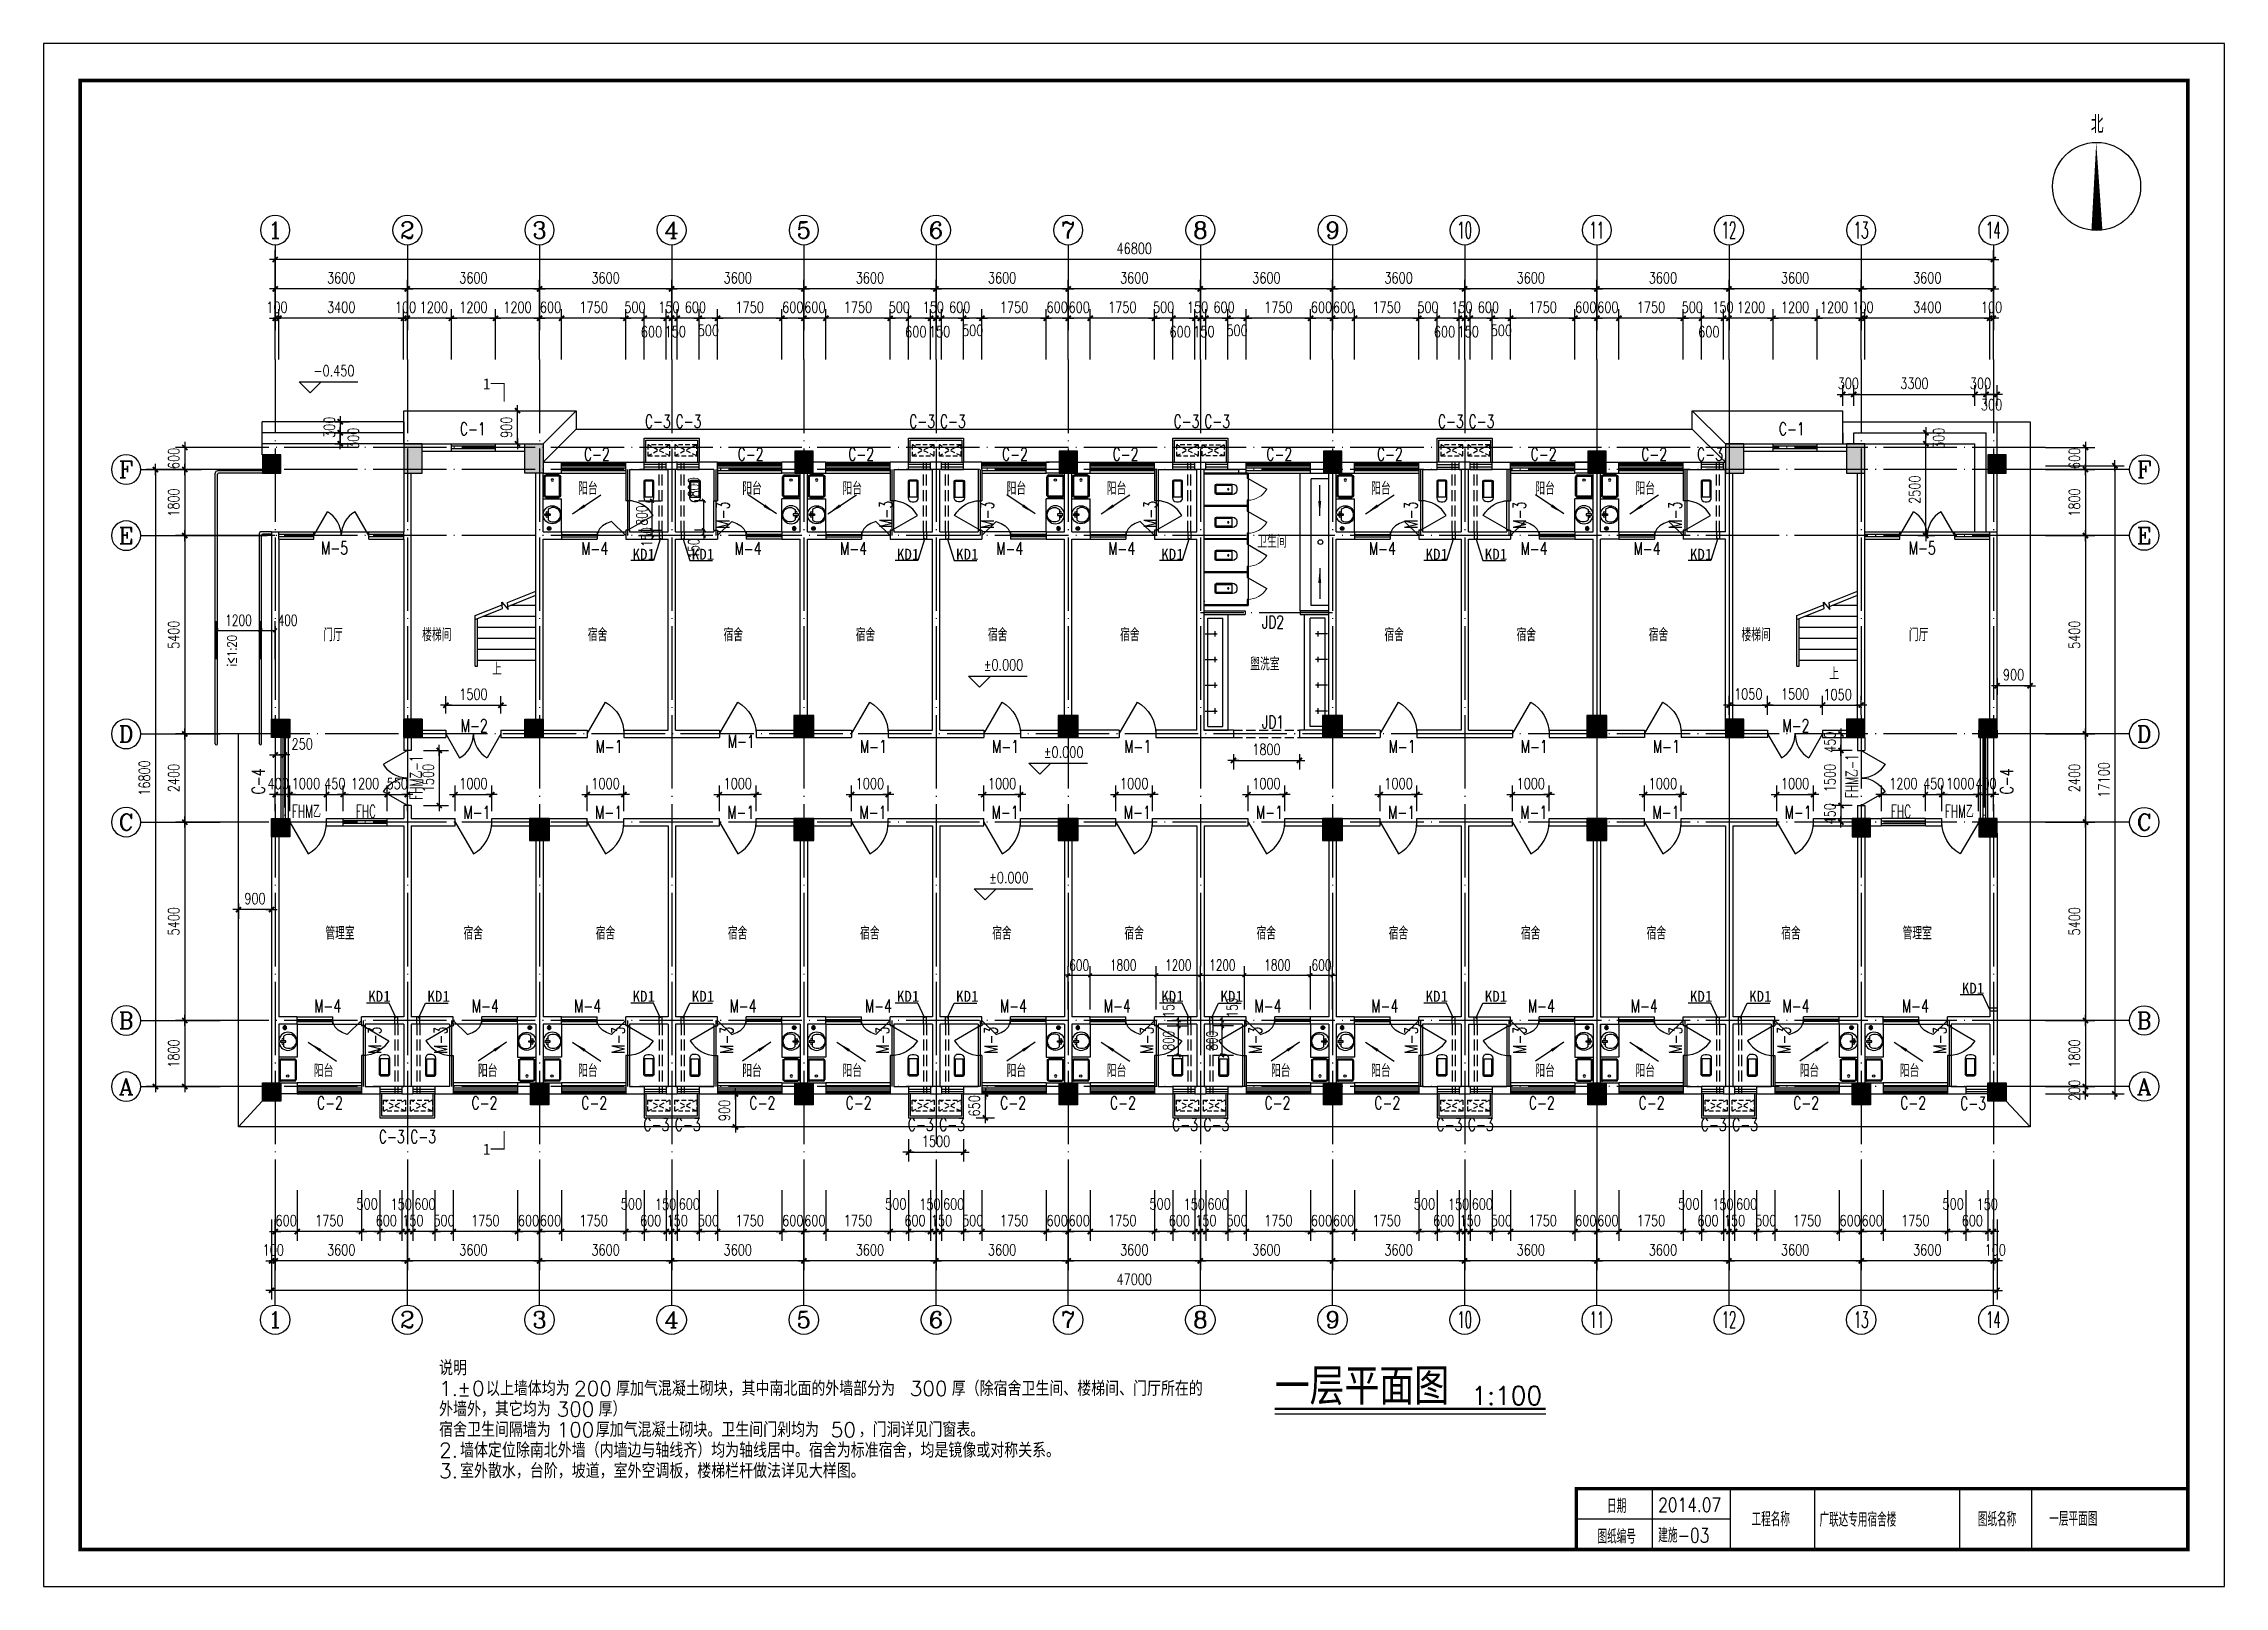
# Model space of a CAD drawing. Extents: x -105837 to 547563, y 466041 to 508041.
# Drawn here: x 12963 to 72363, y 466041 to 508041 of the extents above; entities that cross this region are included whole.
import ezdxf
from ezdxf.enums import TextEntityAlignment as Align

# ---------------------------------------------------------------- set-up
doc = ezdxf.new("R2010")
doc.units = 0
doc.header["$LTSCALE"] = 1000
doc.header["$MEASUREMENT"] = 0
for name, pattern in [('DASH', [0.35, 0.25, -0.1]), ('DOTE', [2.42, 2, -0.2, 0.02, -0.2]), ('HIDDEN2', [0.1875, 0.125, -0.0625])]:
    doc.linetypes.add(name, pattern=pattern)
doc.layers.get('0').update_dxf_attribs({"linetype": 'CONTINUOUS'})
doc.layers.get('DEFPOINTS').update_dxf_attribs({"linetype": 'CONTINUOUS'})
for name, color, linetype in [('2106', 2, 'CONTINUOUS'), ('AXIS', 3, 'CONTINUOUS'), ('AXIS_TEXT', 7, 'CONTINUOUS'), ('COLUMN', 4, 'CONTINUOUS'), ('DIM_SYMB', 3, 'CONTINUOUS'), ('DOTE', 1, 'DOTE'), ('K-空调', 33, 'CONTINUOUS'), ('LATRINE', 6, 'CONTINUOUS'), ('LVTRY', 6, 'CONTINUOUS'), ('PUB_DIM', 3, 'CONTINUOUS'), ('PUB_TEXT', 7, 'CONTINUOUS'), ('PUB_TITLE', 4, 'CONTINUOUS'), ('STAIR', 2, 'CONTINUOUS'), ('S详图索引', 7, 'CONTINUOUS'), ('t-填充', 8, 'CONTINUOUS'), ('WALL', 255, 'CONTINUOUS'), ('WINDOW', 4, 'CONTINUOUS'), ('WINDOW_TEXT', 7, 'CONTINUOUS'), ('文字', 7, 'CONTINUOUS'), ('洁具', 6, 'CONTINUOUS'), ('管井', 5, 'CONTINUOUS'), ('门窗名称', 7, 'CONTINUOUS')]:
    doc.layers.add(name, color=color, linetype=linetype)
doc.styles.add('_TCH_DIM', font='SIMPLEX', dxfattribs={"bigfont": 'GBCBIG'})
doc.styles.add('_TCH_DIM_T3', font='SIMPLEX', dxfattribs={"width": 0.705882, "bigfont": 'GBCBIG'})
doc.styles.add('COMPLEX', font='COMPLEX.shx')
doc.styles.add('DIM_FONT', font='SIMPLEX.shx', dxfattribs={"width": 0.75})
doc.styles.add('SIMPLEX', font='SIMPLEX.SHX')
doc.styles.get("Standard").update_dxf_attribs({"font": 'txt.shx', "bigfont": 'hzdx.shx'})
doc.styles.add('国标仿宋', font='SIMPLEX.shx', dxfattribs={"width": 0.75, "bigfont": 'gbhzfs.shx'})
doc.styles.add('黑体', font='simhei.ttf', dxfattribs={"width": 0.7})
doc.dimstyles.new('_TCH_ARCH&&100', dxfattribs={"dimtxt": 297.5, "dimasz": 100, "dimexe": 250, "dimexo": 300, "dimgap": 126.25, "dimtad": 1, "dimdec": 0, "dimzin": 0, "dimdsep": 46, "dimtxsty": '_TCH_DIM_T3', "dimblk": 'ARCHTICK', "dimcen": 0.09, "dimclrt": 7, "dimazin": 2, "dimtfac": 1, "dimtdec": 0, "dimtix": 1, "dimtmove": 2, "dimatfit": 3, "dimfxl": 1, "dimtolj": 1, "dimtzin": 0, "dimarcsym": 0})
doc.dimstyles.new('DIMN', dxfattribs={"dimtxt": 300, "dimasz": 1, "dimexe": 250, "dimexo": 300, "dimgap": 150, "dimtad": 1, "dimdec": 0, "dimzin": 0, "dimdsep": 46, "dimtxsty": 'DIM_FONT', "dimblk": '_DIMX', "dimcen": 0.09, "dimclrt": 7, "dimadec": 0, "dimazin": 0, "dimtfac": 1, "dimtdec": 0, "dimtix": 1, "dimtmove": 2, "dimatfit": 3, "dimldrblk": '_DIMX', "dimfxl": 1, "dimtolj": 1, "dimtzin": 0, "dimarcsym": 0})
doc.dimstyles.new('DIMN$0', dxfattribs={"dimtxt": 300, "dimasz": 1, "dimexe": 250, "dimexo": 0, "dimgap": 150, "dimtad": 1, "dimdec": 0, "dimzin": 0, "dimdsep": 46, "dimtxsty": '_TCH_DIM', "dimblk": '_DIMX', "dimblk1": '_DIMX', "dimblk2": '_DIMX', "dimcen": 2.5, "dimclrt": 7, "dimadec": 0, "dimazin": 0, "dimtfac": 1, "dimtdec": 0, "dimtix": 1, "dimtmove": 2, "dimatfit": 3, "dimldrblk": '_DIMX', "dimfxl": 1, "dimtolj": 1, "dimtzin": 0, "dimarcsym": 0})
doc.dimstyles.get("Standard").update_dxf_attribs({"dimtxt": 0.18, "dimasz": 0.18, "dimexe": 0.18, "dimexo": 0.0625, "dimgap": 0.09, "dimtad": 0, "dimtih": 1, "dimtoh": 1, "dimdec": 4, "dimzin": 0, "dimdsep": 46, "dimtxsty": 'Standard', "dimcen": 0.09, "dimadec": 0, "dimazin": 0, "dimtfac": 1, "dimtdec": 4, "dimtofl": 0, "dimtmove": 0, "dimatfit": 3, "dimfxl": 1, "dimtolj": 1, "dimtzin": 0, "dimarcsym": 0})

msp = doc.modelspace()

# ---------------------------------------------------------------- texts
at = {"layer": 'PUB_DIM', "color": 7, "style": 'DIM_FONT', "width": 0.75}
for s, p in [('-0.450', (20870.31133, 499136.23588)), ('±0.000', (39108.01526, 491124.83851)), ('±0.000', (40745.38837, 488753.71915)), ('±0.000', (39255.17818, 485334.47306))]:
    msp.add_text(s, height=300, dxfattribs=at).set_placement(p, align=Align.MIDDLE)
at = {"layer": 'PUB_TEXT'}
for s, height, style, p in [('北', 482.2695, '_TCH_DIM', (68724.76678, 505602.38604)), ('1', 300, '黑体', (24929.88895, 498627.46691)), ('上', 337.58865, '_TCH_DIM', (25176.84824, 490849.62163)), ('上', 337.58865, '_TCH_DIM', (61601.44205, 490719.53778)), ('1', 300, '黑体', (24929.88895, 477790.56503))]:
    msp.add_text(s, height=height, dxfattribs=dict(at, style=style)).set_placement(p)
at = {"layer": 'PUB_TEXT', "style": '国标仿宋', "width": 0.8}
msp.add_text('i≤1:20', height=250, rotation=90, dxfattribs=at).set_placement((18218.53237, 491083.31993))
at = {"layer": 'PUB_TEXT'}
for s, height, p in [('说明', 400, (23735.79518, 471785.73298)), ('以上墙体均为', 400, (25011.98566, 471225.73298)), ('厚加气混凝土砌块，其中南北面的外墙部分为', 400, (28554.8428, 471225.73298)), ('厚（除宿舍卫生间、楼梯间、门厅所在的', 400, (37697.69994, 471225.73298)), ('一层平面图', 1000, (46495.44499, 470983.24556)), ('外墙外，其它均为', 400, (23735.79518, 470665.73298)), ('1.', 400, (23735.79518, 471225.73298)), ('±', 400, (24231.03328, 471225.73298)), ('0', 400, (24631.03328, 471225.73298)), ('300', 400, (26935.79518, 470665.73298)), ('200', 400, (27411.98566, 471225.73298)), ('厚）', 400, (28078.65232, 470665.73298)), ('300', 400, (36554.8428, 471225.73298)), ('1:100', 500, (51851.35051, 470983.24556)), ('宿舍卫生间隔墙为', 400, (23735.79518, 470105.73298)), ('100', 400, (26935.79518, 470105.73298)), ('厚加气混凝土砌块。卫生间门剁均为', 400, (28002.46185, 470105.73298)), ('50', 400, (34402.46185, 470105.73298)), ('，门洞详见门窗表。', 400, (35164.36661, 470105.73298)), ('2.', 400, (23735.79518, 469545.73298)), ('墙体定位除南北外墙（内墙边与轴线齐）均为轴线居中。宿舍为标准宿舍，均是镜像或对称关系。', 400, (24307.22375, 469545.73298)), ('3.', 400, (23735.79518, 468985.73298)), ('室外散水，台阶，坡道，室外空调板，楼梯栏杆做法详见大样图。', 400, (24307.22375, 468985.73298))]:
    msp.add_text(s, height=height, dxfattribs=at).set_placement(p)
at = {"layer": 'S详图索引', "style": '国标仿宋', "width": 0.8}
for s, p in [('阳台', (27524.14428, 495756.07454, 1272.79221)), ('阳台', (31994.22558, 495756.07454, 1272.79221)), ('阳台', (34724.14428, 495756.07454, 1272.79221)), ('阳台', (39194.22558, 495756.07454, 1272.79221)), ('阳台', (41924.14428, 495756.07454, 1272.79221)), ('阳台', (49124.14428, 495756.07454, 1272.79221)), ('阳台', (53594.22558, 495756.07454, 1272.79221)), ('阳台', (56324.14428, 495756.07454, 1272.79221)), ('卫生间', (46020.8555, 494312.55601)), ('门厅', (20579.9692, 491772.01901)), ('楼梯间', (23273.33164, 491772.01901)), ('宿舍', (27786.40077, 491772.01901)), ('宿舍', (31483.198, 491772.01901)), ('宿舍', (35083.198, 491772.01901)), ('宿舍', (38683.198, 491772.01901)), ('宿舍', (42283.198, 491772.01901)), ('宿舍', (49483.198, 491772.01901)), ('宿舍', (53083.198, 491772.01901)), ('宿舍', (56683.198, 491772.01901)), ('楼梯间', (59209.1704, 491772.01901)), ('门厅', (63769.12235, 491772.01901)), ('盥洗室', (45828.63724, 490976.84373)), ('管理室', (20637.95332, 483647.33994)), ('宿舍', (24400.81096, 483647.33994)), ('宿舍', (28000.81096, 483647.33994)), ('宿舍', (31600.81096, 483647.33994)), ('宿舍', (35200.81096, 483647.33994)), ('宿舍', (38800.81096, 483647.33994)), ('宿舍', (42400.81096, 483647.33994)), ('宿舍', (46000.81096, 483647.33994)), ('宿舍', (49600.81096, 483647.33994)), ('宿舍', (53200.81096, 483647.33994)), ('宿舍', (56624.85263, 483647.33994)), ('宿舍', (60290.61357, 483647.33994)), ('管理室', (63597.66356, 483647.33994)), ('阳台', (20324.14428, 479903.32333, 1272.79221)), ('阳台', (24794.22558, 479903.32333, 1272.79221)), ('阳台', (27524.14428, 479903.32333, 1272.79221)), ('阳台', (31994.22558, 479903.32333, 1272.79221)), ('阳台', (34724.14428, 479903.32333, 1272.79221)), ('阳台', (39194.22558, 479903.32333, 1272.79221)), ('阳台', (41924.14428, 479903.32333, 1272.79221)), ('阳台', (46394.22558, 479903.32333, 1272.79221)), ('阳台', (49124.14428, 479903.32333, 1272.79221)), ('阳台', (53594.22558, 479903.32333, 1272.79221)), ('阳台', (56324.14428, 479903.32333, 1272.79221)), ('阳台', (60794.22558, 479903.32333, 1272.79221)), ('阳台', (63524.14428, 479903.32333, 1272.79221))]:
    msp.add_text(s, height=350, dxfattribs=at).set_placement(p)
at = {"layer": '文字', "style": '国标仿宋', "width": 0.8}
for s, p in [('日期', (55810.5703, 468036.1241)), ('工程名称', (60006.34296, 467675.97785)), ('图纸名称', (66170.26312, 467674.49886)), ('图纸编号', (55810.5703, 467204.5241))]:
    msp.add_text(s, height=385, dxfattribs=at).set_placement(p, align=Align.CENTER)
for s, p in [('2014.07', (56940.73263, 468069.67468)), ('广联达专用宿舍楼', (61333.45327, 467663.7237)), ('一层平面图', (67593.16313, 467686.89994)), ('建施-03', (56940.73263, 467238.07468))]:
    msp.add_text(s, height=385, dxfattribs=at).set_placement(p)
at = {"layer": '管井', "ltscale": 0.5, "style": '黑体'}
for rotation, p in [(0.000310947, (29310.54944, 494139.68496)), (359.999689053, (30923.78494, 494139.68496)), (0.000310947, (36510.54944, 494139.68496)), (359.999689053, (38123.78494, 494139.68496)), (0.000310947, (43710.54944, 494139.68496)), (0.000310947, (50910.54944, 494139.68496)), (359.999689053, (52523.78494, 494139.68496)), (0.000310947, (58110.54944, 494139.68496)), (359.999689053, (65517.67798, 482325.57375, 1272.79221)), (359.999689053, (22110.54944, 482104.58813)), (0.000310947, (23723.78494, 482104.58813)), (359.999689053, (29310.54944, 482104.58813)), (0.000310947, (30923.78494, 482104.58813)), (359.999689053, (36510.54944, 482104.58813)), (0.000310947, (38123.78494, 482104.58813)), (359.999689053, (43710.54944, 482104.58813)), (0.000310947, (45323.78494, 482104.58813)), (359.999689053, (50910.54944, 482104.58813)), (0.000310947, (52523.78494, 482104.58813)), (359.999689053, (58110.54944, 482104.58813)), (0.000310947, (59723.78494, 482104.58813))]:
    msp.add_text('KD1', height=300, rotation=rotation, dxfattribs=at).set_placement(p, align=Align.MIDDLE)
at = {"layer": '门窗名称', "style": '国标仿宋'}
for s, width, p in [('C-3', 0.7, (29340.63062, 497582.06717)), ('C-3', 0.7, (30175.9133, 497582.06717)), ('C-3', 0.7, (36540.63062, 497582.06717)), ('C-3', 0.7, (37375.9133, 497582.06717)), ('C-3', 0.7, (43740.63062, 497582.06717)), ('C-3', 0.7, (44575.9133, 497582.06717)), ('C-3', 0.7, (50940.63062, 497582.06717)), ('C-3', 0.7, (51775.9133, 497582.06717)), ('C-1', 0.7, (24301.07086, 497379.05931)), ('C-1', 0.7, (60227.08042, 497379.05931)), ('C-2', 0.7, (27680.70362, 496689.63742)), ('C-2', 0.7, (31868.75838, 496689.63742)), ('C-2', 0.7, (34880.70362, 496689.63742)), ('C-2', 0.7, (39068.75838, 496689.63742)), ('C-2', 0.7, (42080.70362, 496689.63742)), ('C-2', 0.7, (46268.75838, 496689.63742)), ('C-2', 0.7, (49280.70362, 496689.63742)), ('C-2', 0.7, (53468.75838, 496689.63742)), ('C-2', 0.7, (56480.70362, 496689.63742)), ('C-3', 0.7, (57999.50768, 496686.57786)), ('M-5', 0.7, (20517.77933, 494133.56069)), ('M-4', 0.7, (27605.15454, 494122.19318)), ('M-4', 0.7, (31781.89789, 494122.19318)), ('M-4', 0.7, (34655.89066, 494122.19318)), ('M-4', 0.7, (38910.56183, 494122.19318)), ('M-4', 0.7, (41958.75224, 494122.19318)), ('M-4', 0.7, (49059.64813, 494122.19318)), ('M-4', 0.7, (53189.82449, 494122.19318)), ('M-4', 0.7, (56269.45638, 494122.19318)), ('M-5', 0.7, (63764.26271, 494133.56069)), ('JD2', 0.7, (46149.39843, 492116.36288)), ('M-2', 0.7, (24322.36005, 489297.80477)), ('JD1', 0.7, (46149.39843, 489399.23055)), ('M-2', 0.7, (60322.61005, 489297.80477)), ('M-1', 0.7, (27995.6038, 488730.91061)), ('M-1', 0.7, (31595.6038, 488869.60046)), ('M-1', 0.7, (35195.6038, 488730.91061)), ('M-1', 0.7, (38795.6038, 488730.91061)), ('M-1', 0.7, (42395.6038, 488730.91061)), ('M-1', 0.7, (49595.6038, 488730.91061)), ('M-1', 0.7, (53195.6038, 488730.91061)), ('M-1', 0.7, (56795.3538, 488730.91061)), ('FHM乙', 0.6, (19726.30703, 486965.88367)), ('FHC', 0.6, (21466.85898, 486965.88367)), ('M-1', 0.7, (24395.6038, 486937.8573)), ('M-1', 0.7, (27983.8898, 486937.8573)), ('M-1', 0.7, (31583.8898, 486937.8573)), ('M-1', 0.7, (35183.8898, 486937.8573)), ('M-1', 0.7, (38783.8898, 486937.8573)), ('M-1', 0.7, (42383.8898, 486937.8573)), ('M-1', 0.7, (45983.8898, 486937.8573)), ('M-1', 0.7, (49583.8898, 486937.8573)), ('M-1', 0.7, (53183.8898, 486937.8573)), ('M-1', 0.7, (56783.6398, 486937.8573)), ('M-1', 0.7, (60384.1398, 486937.8573)), ('FHC', 0.6, (63279.69131, 486965.88367)), ('FHM乙', 0.6, (64748.12932, 486965.88367)), ('M-4', 0.7, (20331.54724, 481667.17466, -1272.79221)), ('M-4', 0.7, (24625.51554, 481667.17466, -1272.79221)), ('M-4', 0.7, (27412.28647, 481667.17466, -1272.79221)), ('M-4', 0.7, (31645.82112, 481667.17466, -1272.79221)), ('M-4', 0.7, (35333.25915, 481667.17466, -1272.79221)), ('M-4', 0.7, (39009.84384, 481667.17466, -1272.79221)), ('M-4', 0.7, (41837.68194, 481667.17466, -1272.79221)), ('M-4', 0.7, (45942.78415, 481667.17466, -1272.79221)), ('M-4', 0.7, (49124.91837, 481667.17466, -1272.79221)), ('M-4', 0.7, (53390.22956, 481667.17466, -1272.79221)), ('M-4', 0.7, (56190.81254, 481667.17466, -1272.79221)), ('M-4', 0.7, (60324.59165, 481667.17466, -1272.79221)), ('M-4', 0.7, (63578.28783, 481667.17466, -1272.79221)), ('C-2', 0.7, (20410.70568, 479028.35439)), ('C-2', 0.7, (24617.89226, 479028.35439)), ('C-2', 0.7, (27610.70568, 479028.35439)), ('C-2', 0.7, (32188.06438, 479028.35439)), ('C-2', 0.7, (34810.70568, 479028.35439)), ('C-2', 0.7, (39017.89226, 479028.35439)), ('C-2', 0.7, (42010.70568, 479028.35439)), ('C-2', 0.7, (46217.89226, 479028.35439)), ('C-2', 0.7, (49210.70568, 479028.35439)), ('C-2', 0.7, (53417.89226, 479028.35439)), ('C-2', 0.7, (56410.70568, 479028.35439)), ('C-2', 0.7, (60617.89226, 479028.35439)), ('C-2', 0.7, (63535.70568, 479028.35439)), ('C-3', 0.7, (65169.77166, 479015.95573)), ('C-3', 0.7, (29300.72166, 478438.97478)), ('C-3', 0.7, (30154.68088, 478438.97478)), ('C-3', 0.7, (36500.72166, 478438.97478)), ('C-3', 0.7, (37354.68088, 478438.97478)), ('C-3', 0.7, (43700.72166, 478438.97478)), ('C-3', 0.7, (44554.68088, 478438.97478)), ('C-3', 0.7, (50900.72166, 478438.97478)), ('C-3', 0.7, (51754.68088, 478438.97478)), ('C-3', 0.7, (58100.72166, 478438.97478)), ('C-3', 0.7, (58954.68088, 478438.97478)), ('C-3', 0.7, (22094.92397, 478108.7221)), ('C-3', 0.7, (22948.88319, 478108.7221))]:
    msp.add_text(s, height=350, dxfattribs=dict(at, width=width)).set_placement(p)
for s, width, p in [('M-3', 0.7, (31643.1134, 494835.36545)), ('M-3', 0.7, (36085.35755, 494858.98317)), ('M-3', 0.7, (38843.1134, 494835.36545)), ('M-3', 0.7, (43285.35755, 494858.98317)), ('M-3', 0.7, (50383.28248, 494835.36545)), ('M-3', 0.7, (53337.16768, 494835.36545)), ('M-3', 0.7, (57583.28248, 494835.36545)), ('C-4', 0.7, (18984.50536, 487603.01256)), ('FHM乙-1', 0.6, (23286.59801, 487458.22486)), ('FHM乙-1', 0.6, (62392.01415, 487499.32797)), ('C-4', 0.7, (66609.73559, 487603.01256)), ('M-3', 0.7, (22158.25803, 480545.19041)), ('M-3', 0.7, (23951.76262, 480540.26738)), ('M-3', 0.7, (28788.61618, 480545.19041)), ('M-3', 0.7, (31745.00221, 480540.26738)), ('M-3', 0.7, (35988.61618, 480545.19041)), ('M-3', 0.7, (38945.00221, 480540.26738)), ('M-3', 0.7, (43188.61618, 480545.19041)), ('M-3', 0.7, (46145.00221, 480540.26738)), ('M-3', 0.7, (50388.61618, 480545.19041)), ('M-3', 0.7, (53345.00221, 480540.26738)), ('M-3', 0.7, (57588.61618, 480545.19041)), ('M-3', 0.7, (60545.00221, 480540.26738)), ('M-3', 0.7, (64788.61618, 480545.19041))]:
    msp.add_text(s, height=350, rotation=90, dxfattribs=dict(at, width=width)).set_placement(p)

# ---------------------------------------------------------------- blocks, each defined once
blk = doc.blocks.new('831OOUV1')
for p, q in [((100, 0), (-100, 0)), ((-140, -40), (-140, -480)), ((140, -470), (-140, -470)), ((-110, -40), (-110, -470)), ((100, -30), (-100, -30)), ((-30, -590), (30, -590)), ((110, -470), (110, -40)), ((140, -480), (140, -40))]:
    blk.add_line(p, q)
for centre, radius, start, end in [((-100, -40), 40, 90, 180), ((100, -40), 40, 0, 90), ((-30, -480), 110, 180, 270), ((-100, -40), 10, 90, 180), ((30, -480), 110, 270, 0), ((100, -40), 10, 0, 90)]:
    blk.add_arc(centre, radius, start, end)
at = {"width": 0.8, "flags": 9}
for tag in ['XSIZE', 'YSIZE']:
    blk.add_attdef(tag, (0, 0), '', height=0.5, dxfattribs=at)
blk = doc.blocks.new('_WBLK')
for p, q in [((-0.5, 0.5), (0.5, 0.5)), ((0.5, 0.167), (-0.5, 0.167)), ((0.5, -0.167), (-0.5, -0.167)), ((-0.5, -0.5), (0.5, -0.5))]:
    blk.add_line(p, q)
at = {"layer": 'WINDOW_TEXT', "style": 'SIMPLEX', "flags": 9}
blk.add_attdef('A', text='', height=1, dxfattribs=at).set_placement((0, 1.5), align=Align.MIDDLE)
blk = doc.blocks.new('_DIMX')
blk.add_line((-150, 0), (150, 0))
at = {"const_width": 50}
blk.add_lwpolyline([(-70, -70), (70, 70)], dxfattribs=at)
blk = doc.blocks.new('*D23')
at = {"layer": 'AXIS', "color": 0, "lineweight": -2, "transparency": 16777216}
for p, q in [((59020, 476825), (59020, 475450)), ((59620, 476825), (59620, 475450)), ((59619, 475700), (59021, 475700))]:
    blk.add_line(p, q, dxfattribs=at)
at = {"layer": 'DEFPOINTS', "color": 0, "transparency": 16777216}
for p in [(59020, 477125, 1273), (59620, 477125, 1273), (59020, 475700)]:
    blk.add_point(p, dxfattribs=at)
at = {"layer": 'AXIS', "color": 0, "lineweight": -2, "transparency": 16777216, "rotation": 180}
blk.add_blockref('_DIMX', (59020, 475700), dxfattribs=at)
at = {"layer": 'AXIS', "color": 0, "lineweight": -2, "transparency": 16777216}
blk.add_blockref('_DIMX', (59620, 475700), dxfattribs=at)
at = {"layer": 'AXIS', "color": 7, "transparency": 16777216, "insert": (59350, 476449), "char_height": 300, "attachment_point": 5, "style": 'DIM_FONT'}
blk.add_mtext('\\A1;600', dxfattribs=at)
blk = doc.blocks.new('*D27')
at = {"layer": 'AXIS', "color": 0, "lineweight": -2, "transparency": 16777216}
for p, q in [((19270, 500239), (19270, 502414)), ((66069, 502164), (19271, 502164)), ((66070, 500239), (66070, 502414))]:
    blk.add_line(p, q, dxfattribs=at)
at = {"layer": 'DEFPOINTS', "color": 0, "transparency": 16777216}
for p in [(19270, 502164), (19270, 499939), (66070, 499939)]:
    blk.add_point(p, dxfattribs=at)
at = {"layer": 'AXIS', "color": 0, "lineweight": -2, "transparency": 16777216}
for p, rotation in [((19270, 502164), 179.9999999999991), ((66070, 502164), 359.9999999999991)]:
    blk.add_blockref('_DIMX', p, dxfattribs=dict(at, rotation=rotation))
at = {"layer": 'AXIS', "color": 7, "transparency": 16777216, "insert": (42670, 502464), "char_height": 300, "attachment_point": 5, "style": 'DIM_FONT'}
blk.add_mtext('\\A1;46800', dxfattribs=at)
blk = doc.blocks.new('*D28')
at = {"layer": 'DEFPOINTS', "color": 0, "transparency": 16777216}
for p in [(19170, 476325), (66170, 476325), (19170, 474100)]:
    blk.add_point(p, dxfattribs=at)
at = {"layer": 'PUB_DIM', "color": 0, "lineweight": -2, "transparency": 16777216}
for p, q in [((19170, 476025), (19170, 473850)), ((66170, 476025), (66170, 473850)), ((66169, 474100), (19171, 474100))]:
    blk.add_line(p, q, dxfattribs=at)
at = {"layer": 'PUB_DIM', "color": 0, "lineweight": -2, "transparency": 16777216, "rotation": 180}
blk.add_blockref('_DIMX', (19170, 474100), dxfattribs=at)
at = {"layer": 'PUB_DIM', "color": 0, "lineweight": -2, "transparency": 16777216}
blk.add_blockref('_DIMX', (66170, 474100), dxfattribs=at)
at = {"layer": 'PUB_DIM', "color": 7, "transparency": 16777216, "insert": (42670, 474400), "char_height": 300, "attachment_point": 5, "style": 'DIM_FONT'}
blk.add_mtext('\\A1;47000', dxfattribs=at)
blk = doc.blocks.new('*D33')
at = {"layer": 'AXIS', "color": 0, "lineweight": -2, "transparency": 16777216}
for p, q in [((59620, 476825), (59620, 475450)), ((60120, 476825), (60120, 475450)), ((59619, 475700), (59618, 475700)), ((60120, 475700), (59620, 475700)), ((60121, 475700), (60122, 475700))]:
    blk.add_line(p, q, dxfattribs=at)
at = {"layer": 'DEFPOINTS', "color": 0, "transparency": 16777216}
for p in [(59620, 477125, 1273), (60120, 477125, 1273), (59620, 475700)]:
    blk.add_point(p, dxfattribs=at)
at = {"layer": 'AXIS', "color": 0, "lineweight": -2, "transparency": 16777216}
blk.add_blockref('_DIMX', (59620, 475700), dxfattribs=at)
at = {"layer": 'AXIS', "color": 0, "lineweight": -2, "transparency": 16777216, "rotation": 180}
blk.add_blockref('_DIMX', (60120, 475700), dxfattribs=at)
at = {"layer": 'AXIS', "color": 7, "transparency": 16777216, "insert": (59870, 476000), "char_height": 300, "attachment_point": 5, "style": 'DIM_FONT'}
blk.add_mtext('\\A1;500', dxfattribs=at)
blk = doc.blocks.new('*D34')
at = {"layer": 'AXIS', "color": 0, "lineweight": -2, "transparency": 16777216}
for p, q in [((58870, 476025), (58870, 474650)), ((62470, 476025), (62470, 474650)), ((62469, 474900), (58871, 474900))]:
    blk.add_line(p, q, dxfattribs=at)
at = {"layer": 'DEFPOINTS', "color": 0, "transparency": 16777216}
for p in [(58870, 476325), (62470, 476325), (58870, 474900)]:
    blk.add_point(p, dxfattribs=at)
at = {"layer": 'AXIS', "color": 0, "lineweight": -2, "transparency": 16777216, "rotation": 180}
blk.add_blockref('_DIMX', (58870, 474900), dxfattribs=at)
at = {"layer": 'AXIS', "color": 0, "lineweight": -2, "transparency": 16777216}
blk.add_blockref('_DIMX', (62470, 474900), dxfattribs=at)
at = {"layer": 'AXIS', "color": 7, "transparency": 16777216, "insert": (60670, 475200), "char_height": 300, "attachment_point": 5, "style": 'DIM_FONT'}
blk.add_mtext('\\A1;3600', dxfattribs=at)
blk = doc.blocks.new('*D37')
at = {"layer": 'AXIS', "color": 0, "lineweight": -2, "transparency": 16777216}
for p, q in [((58870, 499439), (58870, 500814)), ((60070, 499439), (60070, 500814)), ((60069, 500564), (58871, 500564))]:
    blk.add_line(p, q, dxfattribs=at)
at = {"layer": 'DEFPOINTS', "color": 0, "transparency": 16777216}
for p in [(58870, 500564), (58870, 499139), (60070, 499139, 1273)]:
    blk.add_point(p, dxfattribs=at)
at = {"layer": 'AXIS', "color": 0, "lineweight": -2, "transparency": 16777216, "rotation": 180}
blk.add_blockref('_DIMX', (58870, 500564), dxfattribs=at)
at = {"layer": 'AXIS', "color": 0, "lineweight": -2, "transparency": 16777216}
blk.add_blockref('_DIMX', (60070, 500564), dxfattribs=at)
at = {"layer": 'AXIS', "color": 7, "transparency": 16777216, "insert": (59470, 500864), "char_height": 300, "attachment_point": 5, "style": 'DIM_FONT'}
blk.add_mtext('\\A1;1200', dxfattribs=at)
blk = doc.blocks.new('*D38')
at = {"layer": 'AXIS', "color": 0, "lineweight": -2, "transparency": 16777216}
for p, q in [((58870, 500239), (58870, 501614)), ((62469, 501364), (58871, 501364)), ((62470, 500239), (62470, 501614))]:
    blk.add_line(p, q, dxfattribs=at)
at = {"layer": 'DEFPOINTS', "color": 0, "transparency": 16777216}
for p in [(58870, 501364), (58870, 499939), (62470, 499939)]:
    blk.add_point(p, dxfattribs=at)
at = {"layer": 'AXIS', "color": 0, "lineweight": -2, "transparency": 16777216, "rotation": 180}
blk.add_blockref('_DIMX', (58870, 501364), dxfattribs=at)
at = {"layer": 'AXIS', "color": 0, "lineweight": -2, "transparency": 16777216}
blk.add_blockref('_DIMX', (62470, 501364), dxfattribs=at)
at = {"layer": 'AXIS', "color": 7, "transparency": 16777216, "insert": (60670, 501664), "char_height": 300, "attachment_point": 5, "style": 'DIM_FONT'}
blk.add_mtext('\\A1;3600', dxfattribs=at)
blk = doc.blocks.new('_dblk')
blk.add_line((-0.5, 0), (0, -0.866))
blk.add_arc((-0.5, 0), 1, 300, 0)
at = {"layer": 'WINDOW_TEXT', "style": 'SIMPLEX', "flags": 9}
blk.add_attdef('A', text='', height=1, dxfattribs=at).set_placement((0, 1.5), align=Align.MIDDLE)
blk = doc.blocks.new('_FZHK')
blk.add_lwpolyline([(-0.5, -0.5), (0.5, -0.5), (0.5, 0.5), (-0.5, 0.5)], close=True)
blk = doc.blocks.new('10')
at = {"layer": '2106', "color": 8}
for points in [[(219229, 297660), (218729, 297660), (219229, 296860), (218729, 296860)], [(222529, 297660), (222029, 297660), (222529, 296860), (222029, 296860)], [(255229, 297660), (254729, 297660), (255229, 296860), (254729, 296860)], [(258529, 297660), (258029, 297660), (258529, 296860), (258029, 296860)], [(215379, 297360), (214879, 297360), (215379, 296860), (214879, 296860)], [(229879, 297460), (229379, 297460), (229879, 296860), (229379, 296860)], [(237079, 297460), (236579, 297460), (237079, 296860), (236579, 296860)], [(244279, 297460), (243779, 297460), (244279, 296860), (243779, 296860)], [(251479, 297460), (250979, 297460), (251479, 296860), (250979, 296860)], [(262379, 297360), (261879, 297360), (262379, 296860), (261879, 296860)], [(215629, 290160), (215129, 290160), (215629, 289660), (215129, 289660)], [(219229, 290160), (218729, 290160), (219229, 289660), (218729, 289660)], [(222529, 290160), (222029, 290160), (222529, 289660), (222029, 289660)], [(229904, 290260), (229354, 290260), (229904, 289660), (229354, 289660)], [(237104, 290260), (236554, 290260), (237104, 289660), (236554, 289660)], [(244304, 290260), (243754, 290260), (244304, 289660), (243754, 289660)], [(251504, 290260), (250954, 290260), (251504, 289660), (250954, 289660)], [(255229, 290160), (254729, 290160), (255229, 289660), (254729, 289660)], [(258529, 290160), (258029, 290160), (258529, 289660), (258029, 289660)], [(262129, 290160), (261629, 290160), (262129, 289660), (261629, 289660)], [(215629, 287460), (215129, 287460), (215629, 286960), (215129, 286960)], [(222704, 287460), (222154, 287460), (222704, 286860), (222154, 286860)], [(229904, 287460), (229354, 287460), (229904, 286860), (229354, 286860)], [(237104, 287460), (236554, 287460), (237104, 286860), (236554, 286860)], [(244304, 287460), (243754, 287460), (244304, 286860), (243754, 286860)], [(251504, 287460), (250954, 287460), (251504, 286860), (250954, 286860)], [(258679, 287460), (258179, 287460), (258679, 286960), (258179, 286960)], [(262129, 287460), (261629, 287460), (262129, 286960), (261629, 286960)], [(215379, 280260), (214879, 280260), (215379, 279760), (214879, 279760)], [(222679, 280260), (222179, 280260), (222679, 279660), (222179, 279660)], [(229879, 280260), (229379, 280260), (229879, 279660), (229379, 279660)], [(237079, 280260), (236579, 280260), (237079, 279660), (236579, 279660)], [(244279, 280260), (243779, 280260), (244279, 279660), (243779, 279660)], [(251479, 280260), (250979, 280260), (251479, 279660), (250979, 279660)], [(258679, 280260), (258179, 280260), (258679, 279660), (258179, 279660)], [(262379, 280260), (261879, 280260), (262379, 279760), (261879, 279760)]]:
    blk.add_solid(points, dxfattribs=at)
at = {"layer": 'COLUMN'}
for points in [[(219229, 297660), (218729, 297660), (218729, 296860), (219229, 296860)], [(222029, 297660), (222529, 297660), (222529, 296860), (222029, 296860)], [(254729, 296860), (255229, 296860), (255229, 297660), (254729, 297660)], [(258029, 296860), (258529, 296860), (258529, 297660), (258029, 297660)], [(229379, 296860), (229879, 296860), (229879, 297460), (229379, 297460)], [(236579, 296860), (237079, 296860), (237079, 297460), (236579, 297460)], [(243779, 296860), (244279, 296860), (244279, 297460), (243779, 297460)], [(250979, 296860), (251479, 296860), (251479, 297460), (250979, 297460)], [(261879, 296860), (262379, 296860), (262379, 297360), (261879, 297360)], [(215129, 290160), (215629, 290160), (215629, 289660), (215129, 289660)], [(219229, 290160), (218729, 290160), (218729, 289660), (219229, 289660)], [(218729, 290160), (219229, 290160), (219229, 289660), (218729, 289660)], [(222029, 290160), (222529, 290160), (222529, 289660), (222029, 289660)], [(229904, 290260), (229354, 290260), (229354, 289660), (229904, 289660)], [(236554, 289660), (237104, 289660), (237104, 290260), (236554, 290260)], [(243754, 289660), (244304, 289660), (244304, 290260), (243754, 290260)], [(250954, 289660), (251504, 289660), (251504, 290260), (250954, 290260)], [(255229, 290160), (254729, 290160), (254729, 289660), (255229, 289660)], [(258529, 290160), (258029, 290160), (258029, 289660), (258529, 289660)], [(261629, 289660), (262129, 289660), (262129, 290160), (261629, 290160)], [(215629, 286960), (215129, 286960), (215129, 287460), (215629, 287460)], [(222154, 286860), (222704, 286860), (222704, 287460), (222154, 287460)], [(229354, 286860), (229904, 286860), (229904, 287460), (229354, 287460)], [(236554, 286860), (237104, 286860), (237104, 287460), (236554, 287460)], [(243754, 286860), (244304, 286860), (244304, 287460), (243754, 287460)], [(250954, 286860), (251504, 286860), (251504, 287460), (250954, 287460)], [(258179, 286960), (258679, 286960), (258679, 287460), (258179, 287460)], [(261629, 286960), (262129, 286960), (262129, 287460), (261629, 287460)], [(215379, 279760), (214879, 279760), (214879, 280260), (215379, 280260)], [(222679, 279660), (222179, 279660), (222179, 280260), (222679, 280260)], [(229879, 279660), (229379, 279660), (229379, 280260), (229879, 280260)], [(237079, 279660), (236579, 279660), (236579, 280260), (237079, 280260)], [(244279, 279660), (243779, 279660), (243779, 280260), (244279, 280260)], [(251479, 279660), (250979, 279660), (250979, 280260), (251479, 280260)], [(258679, 279660), (258179, 279660), (258179, 280260), (258679, 280260)], [(262379, 279760), (261879, 279760), (261879, 280260), (262379, 280260)]]:
    blk.add_lwpolyline(points, close=True, dxfattribs=at)
at = {"layer": 'COLUMN', "xscale": 500, "yscale": 500, "zscale": 500}
blk.add_blockref('_FZHK', (215129, 297110), dxfattribs=at)
blk = doc.blocks.new('*D261')
at = {"layer": 'AXIS', "color": 0, "lineweight": -2, "transparency": 16777216}
for p, q in [((17776, 496447), (16559, 496447)), ((16809, 496446), (16809, 494648)), ((17776, 494647), (16559, 494647))]:
    blk.add_line(p, q, dxfattribs=at)
at = {"layer": 'DEFPOINTS', "color": 0, "transparency": 16777216}
for p in [(18076, 496447), (16809, 494647), (18076, 494647)]:
    blk.add_point(p, dxfattribs=at)
at = {"layer": 'AXIS', "color": 0, "lineweight": -2, "transparency": 16777216}
for p, rotation in [((16809, 496447), 90), ((16809, 494647), 270)]:
    blk.add_blockref('_DIMX', p, dxfattribs=dict(at, rotation=rotation))
at = {"layer": 'AXIS', "color": 7, "transparency": 16777216, "insert": (16509, 495547), "char_height": 300, "attachment_point": 5, "rotation": 90, "style": 'DIM_FONT'}
blk.add_mtext('\\A1;1800', dxfattribs=at)
blk = doc.blocks.new('*D262')
at = {"layer": 'AXIS', "color": 0, "lineweight": -2, "transparency": 16777216}
for p, q in [((17776, 496447), (15759, 496447)), ((16009, 496446), (16009, 479648)), ((17776, 479647), (15759, 479647))]:
    blk.add_line(p, q, dxfattribs=at)
at = {"layer": 'DEFPOINTS', "color": 0, "transparency": 16777216}
for p in [(18076, 496447), (16009, 479647), (18076, 479647)]:
    blk.add_point(p, dxfattribs=at)
at = {"layer": 'AXIS', "color": 0, "lineweight": -2, "transparency": 16777216}
for p, rotation in [((16009, 496447), 90), ((16009, 479647), 270)]:
    blk.add_blockref('_DIMX', p, dxfattribs=dict(at, rotation=rotation))
at = {"layer": 'AXIS', "color": 7, "transparency": 16777216, "insert": (15709, 488047), "char_height": 300, "attachment_point": 5, "rotation": 90, "style": 'DIM_FONT'}
blk.add_mtext('\\A1;16800', dxfattribs=at)
blk = doc.blocks.new('*D263')
at = {"layer": 'AXIS', "color": 0, "lineweight": -2, "transparency": 16777216}
for p, q in [((17776, 486847), (16559, 486847)), ((16809, 486846), (16809, 481448)), ((17776, 481447), (16559, 481447))]:
    blk.add_line(p, q, dxfattribs=at)
at = {"layer": 'DEFPOINTS', "color": 0, "transparency": 16777216}
for p in [(18076, 486847), (16809, 481447), (18076, 481447)]:
    blk.add_point(p, dxfattribs=at)
at = {"layer": 'AXIS', "color": 0, "lineweight": -2, "transparency": 16777216}
for p, rotation in [((16809, 486847), 90), ((16809, 481447), 270)]:
    blk.add_blockref('_DIMX', p, dxfattribs=dict(at, rotation=rotation))
at = {"layer": 'AXIS', "color": 7, "transparency": 16777216, "insert": (16509, 484147), "char_height": 300, "attachment_point": 5, "rotation": 90, "style": 'DIM_FONT'}
blk.add_mtext('\\A1;5400', dxfattribs=at)
blk = doc.blocks.new('*D264')
at = {"layer": 'AXIS', "color": 0, "lineweight": -2, "transparency": 16777216}
for p, q in [((17776, 481447), (16559, 481447)), ((16809, 481446), (16809, 479648)), ((17776, 479647), (16559, 479647))]:
    blk.add_line(p, q, dxfattribs=at)
at = {"layer": 'DEFPOINTS', "color": 0, "transparency": 16777216}
for p in [(18076, 481447), (16809, 479647), (18076, 479647)]:
    blk.add_point(p, dxfattribs=at)
at = {"layer": 'AXIS', "color": 0, "lineweight": -2, "transparency": 16777216}
for p, rotation in [((16809, 481447), 90), ((16809, 479647), 270)]:
    blk.add_blockref('_DIMX', p, dxfattribs=dict(at, rotation=rotation))
at = {"layer": 'AXIS', "color": 7, "transparency": 16777216, "insert": (16509, 480547), "char_height": 300, "attachment_point": 5, "rotation": 90, "style": 'DIM_FONT'}
blk.add_mtext('\\A1;1800', dxfattribs=at)
blk = doc.blocks.new('*D265')
at = {"layer": 'AXIS', "color": 0, "lineweight": -2, "transparency": 16777216}
for p, q in [((17776, 489247), (16559, 489247)), ((16809, 489246), (16809, 486848)), ((17776, 486847), (16559, 486847))]:
    blk.add_line(p, q, dxfattribs=at)
at = {"layer": 'DEFPOINTS', "color": 0, "transparency": 16777216}
for p in [(18076, 489247), (16809, 486847), (18076, 486847)]:
    blk.add_point(p, dxfattribs=at)
at = {"layer": 'AXIS', "color": 0, "lineweight": -2, "transparency": 16777216}
for p, rotation in [((16809, 489247), 90), ((16809, 486847), 270)]:
    blk.add_blockref('_DIMX', p, dxfattribs=dict(at, rotation=rotation))
at = {"layer": 'AXIS', "color": 7, "transparency": 16777216, "insert": (16509, 488047), "char_height": 300, "attachment_point": 5, "rotation": 90, "style": 'DIM_FONT'}
blk.add_mtext('\\A1;2400', dxfattribs=at)
blk = doc.blocks.new('*D266')
at = {"layer": 'AXIS', "color": 0, "lineweight": -2, "transparency": 16777216}
for p, q in [((17776, 494647), (16559, 494647)), ((16809, 494646), (16809, 489248)), ((17776, 489247), (16559, 489247))]:
    blk.add_line(p, q, dxfattribs=at)
at = {"layer": 'DEFPOINTS', "color": 0, "transparency": 16777216}
for p in [(18076, 494647), (16809, 489247), (18076, 489247)]:
    blk.add_point(p, dxfattribs=at)
at = {"layer": 'AXIS', "color": 0, "lineweight": -2, "transparency": 16777216}
for p, rotation in [((16809, 494647), 90), ((16809, 489247), 270)]:
    blk.add_blockref('_DIMX', p, dxfattribs=dict(at, rotation=rotation))
at = {"layer": 'AXIS', "color": 7, "transparency": 16777216, "insert": (16509, 491947), "char_height": 300, "attachment_point": 5, "rotation": 90, "style": 'DIM_FONT'}
blk.add_mtext('\\A1;5400', dxfattribs=at)
blk = doc.blocks.new('_axiso')
blk.add_circle((0, 0), 0.5)
at = {"layer": 'AXIS_TEXT', "style": 'COMPLEX', "width": 1.041667}
blk.add_attdef('A', text='', height=0.56, dxfattribs=at).set_placement((-0.25, -0.28), (0.25, -0.28), align=Align.FIT)
blk = doc.blocks.new('*D267')
at = {"layer": 'DEFPOINTS', "color": 0, "transparency": 16777216}
for p in [(18158, 497047), (16809, 496447), (18158, 496447)]:
    blk.add_point(p, dxfattribs=at)
at = {"layer": 'PUB_DIM', "color": 0, "lineweight": -2, "transparency": 16777216}
for p, q in [((17858, 497047), (16559, 497047)), ((16809, 497048), (16809, 497049)), ((16809, 497047), (16809, 496447)), ((17858, 496447), (16559, 496447)), ((16809, 496446), (16809, 496445))]:
    blk.add_line(p, q, dxfattribs=at)
for p, rotation in [((16809, 497047), 270), ((16809, 496447), 90)]:
    blk.add_blockref('_DIMX', p, dxfattribs=dict(at, rotation=rotation))
at = {"layer": 'PUB_DIM', "color": 7, "transparency": 16777216, "insert": (16509, 496747), "char_height": 300, "attachment_point": 5, "rotation": 90, "style": 'DIM_FONT'}
blk.add_mtext('\\A1;600', dxfattribs=at)
blk = doc.blocks.new('*D270')
at = {"layer": 'DEFPOINTS', "color": 0, "transparency": 16777216}
for p in [(43170, 487596), (42170, 486847), (43170, 486847)]:
    blk.add_point(p, dxfattribs=at)
at = {"layer": 'PUB_DIM', "color": 0, "lineweight": -2, "transparency": 16777216}
for p, q in [((42170, 487147), (42170, 487846)), ((43170, 487147), (43170, 487846)), ((42169, 487596), (42168, 487596)), ((42170, 487596), (43170, 487596)), ((43171, 487596), (43172, 487596))]:
    blk.add_line(p, q, dxfattribs=at)
blk.add_blockref('_DIMX', (42170, 487596), dxfattribs=at)
at = {"layer": 'PUB_DIM', "color": 0, "lineweight": -2, "transparency": 16777216, "rotation": 180}
blk.add_blockref('_DIMX', (43170, 487596), dxfattribs=at)
at = {"layer": 'PUB_DIM', "color": 7, "transparency": 16777216, "insert": (42670, 487896), "char_height": 300, "attachment_point": 5, "style": 'DIM_FONT'}
blk.add_mtext('\\A1;1000', dxfattribs=at)
blk = doc.blocks.new('*D271')
at = {"layer": 'AXIS', "color": 0, "lineweight": -2, "transparency": 16777216}
for p, q in [((41470, 499439), (41470, 500814)), ((43220, 499439), (43220, 500814)), ((43219, 500564), (41471, 500564))]:
    blk.add_line(p, q, dxfattribs=at)
at = {"layer": 'DEFPOINTS', "color": 0, "transparency": 16777216}
for p in [(41470, 500564), (41470, 499139, 1273), (43220, 499139, 1273)]:
    blk.add_point(p, dxfattribs=at)
at = {"layer": 'AXIS', "color": 0, "lineweight": -2, "transparency": 16777216, "rotation": 180}
blk.add_blockref('_DIMX', (41470, 500564), dxfattribs=at)
at = {"layer": 'AXIS', "color": 0, "lineweight": -2, "transparency": 16777216}
blk.add_blockref('_DIMX', (43220, 500564), dxfattribs=at)
at = {"layer": 'AXIS', "color": 7, "transparency": 16777216, "insert": (42345, 500864), "char_height": 300, "attachment_point": 5, "style": 'DIM_FONT'}
blk.add_mtext('\\A1;1750', dxfattribs=at)
blk = doc.blocks.new('*D272')
at = {"layer": 'AXIS', "color": 0, "lineweight": -2, "transparency": 16777216}
for p, q in [((41470, 476825), (41470, 475450)), ((43220, 476825), (43220, 475450)), ((43219, 475700), (41471, 475700))]:
    blk.add_line(p, q, dxfattribs=at)
at = {"layer": 'DEFPOINTS', "color": 0, "transparency": 16777216}
for p in [(41470, 477125, 1273), (43220, 477125, 1273), (41470, 475700)]:
    blk.add_point(p, dxfattribs=at)
at = {"layer": 'AXIS', "color": 0, "lineweight": -2, "transparency": 16777216, "rotation": 180}
blk.add_blockref('_DIMX', (41470, 475700), dxfattribs=at)
at = {"layer": 'AXIS', "color": 0, "lineweight": -2, "transparency": 16777216}
blk.add_blockref('_DIMX', (43220, 475700), dxfattribs=at)
at = {"layer": 'AXIS', "color": 7, "transparency": 16777216, "insert": (42345, 476000), "char_height": 300, "attachment_point": 5, "style": 'DIM_FONT'}
blk.add_mtext('\\A1;1750', dxfattribs=at)
blk = doc.blocks.new('*D273')
at = {"layer": 'AXIS', "color": 0, "lineweight": -2, "transparency": 16777216}
for p, q in [((40870, 500239), (40870, 501614)), ((44469, 501364), (40871, 501364)), ((44470, 500239), (44470, 501614))]:
    blk.add_line(p, q, dxfattribs=at)
at = {"layer": 'DEFPOINTS', "color": 0, "transparency": 16777216}
for p in [(40870, 501364), (40870, 499939), (44470, 499939)]:
    blk.add_point(p, dxfattribs=at)
at = {"layer": 'AXIS', "color": 0, "lineweight": -2, "transparency": 16777216, "rotation": 180}
blk.add_blockref('_DIMX', (40870, 501364), dxfattribs=at)
at = {"layer": 'AXIS', "color": 0, "lineweight": -2, "transparency": 16777216}
blk.add_blockref('_DIMX', (44470, 501364), dxfattribs=at)
at = {"layer": 'AXIS', "color": 7, "transparency": 16777216, "insert": (42670, 501664), "char_height": 300, "attachment_point": 5, "style": 'DIM_FONT'}
blk.add_mtext('\\A1;3600', dxfattribs=at)
blk = doc.blocks.new('_B8IMA')
for p, q in [((0.277, 1.929), (0.202, 1.656)), ((0.5, 0), (0.277, 1.929)), ((0.202, 1.656), (0.14, 1.31)), ((0.14, 1.31), (0.093, 0.906)), ((0.093, 0.906), (0.064, 0.463)), ((-0.5, 0.5), (0.056, 0.5)), ((0.064, 0.463), (0.055, 0)), ((0.056, 0.5), (0.056, -0.5)), ((-0.5, 0.15), (0.056, 0.15)), ((-0.5, -0.15), (0.056, -0.15)), ((-0.5, -0.5), (0.056, -0.5))]:
    blk.add_line(p, q)
blk = doc.blocks.new('*D274')
at = {"layer": 'AXIS', "color": 0, "lineweight": -2, "transparency": 16777216}
for p, q in [((40870, 476025), (40870, 474650)), ((44470, 476025), (44470, 474650)), ((44469, 474900), (40871, 474900))]:
    blk.add_line(p, q, dxfattribs=at)
at = {"layer": 'DEFPOINTS', "color": 0, "transparency": 16777216}
for p in [(40870, 476325), (44470, 476325), (40870, 474900)]:
    blk.add_point(p, dxfattribs=at)
at = {"layer": 'AXIS', "color": 0, "lineweight": -2, "transparency": 16777216, "rotation": 180}
blk.add_blockref('_DIMX', (40870, 474900), dxfattribs=at)
at = {"layer": 'AXIS', "color": 0, "lineweight": -2, "transparency": 16777216}
blk.add_blockref('_DIMX', (44470, 474900), dxfattribs=at)
at = {"layer": 'AXIS', "color": 7, "transparency": 16777216, "insert": (42670, 475200), "char_height": 300, "attachment_point": 5, "style": 'DIM_FONT'}
blk.add_mtext('\\A1;3600', dxfattribs=at)
blk = doc.blocks.new('*D295')
at = {"layer": 'AXIS', "color": 0, "lineweight": -2, "transparency": 16777216}
for p, q in [((30070, 499439), (30070, 500814)), ((30220, 499439), (30220, 500814)), ((30069, 500564), (30068, 500564)), ((30220, 500564), (30070, 500564)), ((30221, 500564), (30222, 500564))]:
    blk.add_line(p, q, dxfattribs=at)
at = {"layer": 'DEFPOINTS', "color": 0, "transparency": 16777216}
for p in [(30070, 500564), (30070, 499139), (30220, 499139, 1273)]:
    blk.add_point(p, dxfattribs=at)
at = {"layer": 'AXIS', "color": 0, "lineweight": -2, "transparency": 16777216}
blk.add_blockref('_DIMX', (30070, 500564), dxfattribs=at)
at = {"layer": 'AXIS', "color": 0, "lineweight": -2, "transparency": 16777216, "rotation": 180}
blk.add_blockref('_DIMX', (30220, 500564), dxfattribs=at)
at = {"layer": 'AXIS', "color": 7, "transparency": 16777216, "insert": (30170, 500202), "char_height": 300, "attachment_point": 5, "style": 'DIM_FONT'}
blk.add_mtext('\\A1;150', dxfattribs=at)
blk = doc.blocks.new('*D296')
at = {"layer": 'AXIS', "color": 0, "lineweight": -2, "transparency": 16777216}
for p, q in [((29920, 499439), (29920, 500814)), ((30070, 499439), (30070, 500814)), ((29919, 500564), (29918, 500564)), ((30070, 500564), (29920, 500564)), ((30071, 500564), (30072, 500564))]:
    blk.add_line(p, q, dxfattribs=at)
at = {"layer": 'DEFPOINTS', "color": 0, "transparency": 16777216}
for p in [(29920, 500564), (29920, 499139, 1273), (30070, 499139)]:
    blk.add_point(p, dxfattribs=at)
at = {"layer": 'AXIS', "color": 0, "lineweight": -2, "transparency": 16777216}
blk.add_blockref('_DIMX', (29920, 500564), dxfattribs=at)
at = {"layer": 'AXIS', "color": 0, "lineweight": -2, "transparency": 16777216, "rotation": 180}
blk.add_blockref('_DIMX', (30070, 500564), dxfattribs=at)
at = {"layer": 'AXIS', "color": 7, "transparency": 16777216, "insert": (29995, 500864), "char_height": 300, "attachment_point": 5, "style": 'DIM_FONT'}
blk.add_mtext('\\A1;150', dxfattribs=at)
blk = doc.blocks.new('*D297')
at = {"layer": 'AXIS', "color": 0, "lineweight": -2, "transparency": 16777216}
for p, q in [((26470, 500239), (26470, 501614)), ((30069, 501364), (26471, 501364)), ((30070, 500239), (30070, 501614))]:
    blk.add_line(p, q, dxfattribs=at)
at = {"layer": 'DEFPOINTS', "color": 0, "transparency": 16777216}
for p in [(26470, 501364), (26470, 499939), (30070, 499939)]:
    blk.add_point(p, dxfattribs=at)
at = {"layer": 'AXIS', "color": 0, "lineweight": -2, "transparency": 16777216, "rotation": 180}
blk.add_blockref('_DIMX', (26470, 501364), dxfattribs=at)
at = {"layer": 'AXIS', "color": 0, "lineweight": -2, "transparency": 16777216}
blk.add_blockref('_DIMX', (30070, 501364), dxfattribs=at)
at = {"layer": 'AXIS', "color": 7, "transparency": 16777216, "insert": (28270, 501664), "char_height": 300, "attachment_point": 5, "style": 'DIM_FONT'}
blk.add_mtext('\\A1;3600', dxfattribs=at)
blk = doc.blocks.new('*D299')
at = {"layer": 'AXIS', "color": 0, "lineweight": -2, "transparency": 16777216}
for p, q in [((30070, 476825), (30070, 475450)), ((30220, 476825), (30220, 475450)), ((30069, 475700), (30068, 475700)), ((30220, 475700), (30070, 475700)), ((30221, 475700), (30222, 475700))]:
    blk.add_line(p, q, dxfattribs=at)
at = {"layer": 'DEFPOINTS', "color": 0, "transparency": 16777216}
for p in [(30070, 477125), (30220, 477125, 1273), (30070, 475700)]:
    blk.add_point(p, dxfattribs=at)
at = {"layer": 'AXIS', "color": 0, "lineweight": -2, "transparency": 16777216}
blk.add_blockref('_DIMX', (30070, 475700), dxfattribs=at)
at = {"layer": 'AXIS', "color": 0, "lineweight": -2, "transparency": 16777216, "rotation": 180}
blk.add_blockref('_DIMX', (30220, 475700), dxfattribs=at)
at = {"layer": 'AXIS', "color": 7, "transparency": 16777216, "insert": (30220, 476000), "char_height": 300, "attachment_point": 5, "style": 'DIM_FONT'}
blk.add_mtext('\\A1;150', dxfattribs=at)
blk = doc.blocks.new('*D300')
at = {"layer": 'AXIS', "color": 0, "lineweight": -2, "transparency": 16777216}
for p, q in [((29920, 476825), (29920, 475450)), ((30070, 476825), (30070, 475450)), ((29919, 475700), (29918, 475700)), ((30070, 475700), (29920, 475700)), ((30071, 475700), (30072, 475700))]:
    blk.add_line(p, q, dxfattribs=at)
at = {"layer": 'DEFPOINTS', "color": 0, "transparency": 16777216}
for p in [(29920, 477125, 1273), (30070, 477125), (29920, 475700)]:
    blk.add_point(p, dxfattribs=at)
at = {"layer": 'AXIS', "color": 0, "lineweight": -2, "transparency": 16777216}
blk.add_blockref('_DIMX', (29920, 475700), dxfattribs=at)
at = {"layer": 'AXIS', "color": 0, "lineweight": -2, "transparency": 16777216, "rotation": 180}
blk.add_blockref('_DIMX', (30070, 475700), dxfattribs=at)
at = {"layer": 'AXIS', "color": 7, "transparency": 16777216, "insert": (29906, 476444), "char_height": 300, "attachment_point": 5, "style": 'DIM_FONT'}
blk.add_mtext('\\A1;150', dxfattribs=at)
blk = doc.blocks.new('*D301')
at = {"layer": 'AXIS', "color": 0, "lineweight": -2, "transparency": 16777216}
for p, q in [((26470, 476025), (26470, 474650)), ((30070, 476025), (30070, 474650)), ((30069, 474900), (26471, 474900))]:
    blk.add_line(p, q, dxfattribs=at)
at = {"layer": 'DEFPOINTS', "color": 0, "transparency": 16777216}
for p in [(26470, 476325), (30070, 476325), (26470, 474900)]:
    blk.add_point(p, dxfattribs=at)
at = {"layer": 'AXIS', "color": 0, "lineweight": -2, "transparency": 16777216, "rotation": 180}
blk.add_blockref('_DIMX', (26470, 474900), dxfattribs=at)
at = {"layer": 'AXIS', "color": 0, "lineweight": -2, "transparency": 16777216}
blk.add_blockref('_DIMX', (30070, 474900), dxfattribs=at)
at = {"layer": 'AXIS', "color": 7, "transparency": 16777216, "insert": (28270, 475200), "char_height": 300, "attachment_point": 5, "style": 'DIM_FONT'}
blk.add_mtext('\\A1;3600', dxfattribs=at)
blk = doc.blocks.new('*D302')
at = {"layer": 'AXIS', "color": 0, "lineweight": -2, "transparency": 16777216}
for p, q in [((30220, 476825), (30220, 475450)), ((30820, 476825), (30820, 475450)), ((30819, 475700), (30221, 475700))]:
    blk.add_line(p, q, dxfattribs=at)
at = {"layer": 'DEFPOINTS', "color": 0, "transparency": 16777216}
for p in [(30220, 477125, 1273), (30820, 477125, 1273), (30220, 475700)]:
    blk.add_point(p, dxfattribs=at)
at = {"layer": 'AXIS', "color": 0, "lineweight": -2, "transparency": 16777216, "rotation": 180}
blk.add_blockref('_DIMX', (30220, 475700), dxfattribs=at)
at = {"layer": 'AXIS', "color": 0, "lineweight": -2, "transparency": 16777216}
blk.add_blockref('_DIMX', (30820, 475700), dxfattribs=at)
at = {"layer": 'AXIS', "color": 7, "transparency": 16777216, "insert": (30550, 476449), "char_height": 300, "attachment_point": 5, "style": 'DIM_FONT'}
blk.add_mtext('\\A1;600', dxfattribs=at)
blk = doc.blocks.new('*D303')
at = {"layer": 'AXIS', "color": 0, "lineweight": -2, "transparency": 16777216}
for p, q in [((30070, 476025), (30070, 474650)), ((33670, 476025), (33670, 474650)), ((33669, 474900), (30071, 474900))]:
    blk.add_line(p, q, dxfattribs=at)
at = {"layer": 'DEFPOINTS', "color": 0, "transparency": 16777216}
for p in [(30070, 476325), (33670, 476325), (30070, 474900)]:
    blk.add_point(p, dxfattribs=at)
at = {"layer": 'AXIS', "color": 0, "lineweight": -2, "transparency": 16777216, "rotation": 180}
blk.add_blockref('_DIMX', (30070, 474900), dxfattribs=at)
at = {"layer": 'AXIS', "color": 0, "lineweight": -2, "transparency": 16777216}
blk.add_blockref('_DIMX', (33670, 474900), dxfattribs=at)
at = {"layer": 'AXIS', "color": 7, "transparency": 16777216, "insert": (31870, 475200), "char_height": 300, "attachment_point": 5, "style": 'DIM_FONT'}
blk.add_mtext('\\A1;3600', dxfattribs=at)
blk = doc.blocks.new('*D305')
at = {"layer": 'AXIS', "color": 0, "lineweight": -2, "transparency": 16777216}
for p, q in [((30070, 500239), (30070, 501614)), ((33669, 501364), (30071, 501364)), ((33670, 500239), (33670, 501614))]:
    blk.add_line(p, q, dxfattribs=at)
at = {"layer": 'DEFPOINTS', "color": 0, "transparency": 16777216}
for p in [(30070, 501364), (30070, 499939), (33670, 499939)]:
    blk.add_point(p, dxfattribs=at)
at = {"layer": 'AXIS', "color": 0, "lineweight": -2, "transparency": 16777216, "rotation": 180}
blk.add_blockref('_DIMX', (30070, 501364), dxfattribs=at)
at = {"layer": 'AXIS', "color": 0, "lineweight": -2, "transparency": 16777216}
blk.add_blockref('_DIMX', (33670, 501364), dxfattribs=at)
at = {"layer": 'AXIS', "color": 7, "transparency": 16777216, "insert": (31870, 501664), "char_height": 300, "attachment_point": 5, "style": 'DIM_FONT'}
blk.add_mtext('\\A1;3600', dxfattribs=at)
blk = doc.blocks.new('*D306')
at = {"layer": 'AXIS', "color": 0, "lineweight": -2, "transparency": 16777216}
for p, q in [((30220, 499439), (30220, 500814)), ((30820, 499439), (30820, 500814)), ((30819, 500564), (30221, 500564))]:
    blk.add_line(p, q, dxfattribs=at)
at = {"layer": 'DEFPOINTS', "color": 0, "transparency": 16777216}
for p in [(30220, 500564), (30220, 499139, 1273), (30820, 499139, 1273)]:
    blk.add_point(p, dxfattribs=at)
at = {"layer": 'AXIS', "color": 0, "lineweight": -2, "transparency": 16777216, "rotation": 180}
blk.add_blockref('_DIMX', (30220, 500564), dxfattribs=at)
at = {"layer": 'AXIS', "color": 0, "lineweight": -2, "transparency": 16777216}
blk.add_blockref('_DIMX', (30820, 500564), dxfattribs=at)
at = {"layer": 'AXIS', "color": 7, "transparency": 16777216, "insert": (30717, 500864), "char_height": 300, "attachment_point": 5, "style": 'DIM_FONT'}
blk.add_mtext('\\A1;600', dxfattribs=at)
blk = doc.blocks.new('*D307')
at = {"layer": 'AXIS', "color": 0, "lineweight": -2, "transparency": 16777216}
for p, q in [((24120, 476825), (24120, 475450)), ((25870, 476825), (25870, 475450)), ((25869, 475700), (24121, 475700))]:
    blk.add_line(p, q, dxfattribs=at)
at = {"layer": 'DEFPOINTS', "color": 0, "transparency": 16777216}
for p in [(24120, 477125, 1273), (25870, 477125, 1273), (24120, 475700)]:
    blk.add_point(p, dxfattribs=at)
at = {"layer": 'AXIS', "color": 0, "lineweight": -2, "transparency": 16777216, "rotation": 180}
blk.add_blockref('_DIMX', (24120, 475700), dxfattribs=at)
at = {"layer": 'AXIS', "color": 0, "lineweight": -2, "transparency": 16777216}
blk.add_blockref('_DIMX', (25870, 475700), dxfattribs=at)
at = {"layer": 'AXIS', "color": 7, "transparency": 16777216, "insert": (24995, 476000), "char_height": 300, "attachment_point": 5, "style": 'DIM_FONT'}
blk.add_mtext('\\A1;1750', dxfattribs=at)
blk = doc.blocks.new('*D308')
at = {"layer": 'AXIS', "color": 0, "lineweight": -2, "transparency": 16777216}
for p, q in [((22870, 476025), (22870, 474650)), ((26470, 476025), (26470, 474650)), ((26469, 474900), (22871, 474900))]:
    blk.add_line(p, q, dxfattribs=at)
at = {"layer": 'DEFPOINTS', "color": 0, "transparency": 16777216}
for p in [(22870, 476325), (26470, 476325), (22870, 474900)]:
    blk.add_point(p, dxfattribs=at)
at = {"layer": 'AXIS', "color": 0, "lineweight": -2, "transparency": 16777216, "rotation": 180}
blk.add_blockref('_DIMX', (22870, 474900), dxfattribs=at)
at = {"layer": 'AXIS', "color": 0, "lineweight": -2, "transparency": 16777216}
blk.add_blockref('_DIMX', (26470, 474900), dxfattribs=at)
at = {"layer": 'AXIS', "color": 7, "transparency": 16777216, "insert": (24670, 475200), "char_height": 300, "attachment_point": 5, "style": 'DIM_FONT'}
blk.add_mtext('\\A1;3600', dxfattribs=at)
blk = doc.blocks.new('*D309')
at = {"layer": 'AXIS', "color": 0, "lineweight": -2, "transparency": 16777216}
for p, q in [((23620, 476825), (23620, 475450)), ((24120, 476825), (24120, 475450)), ((23619, 475700), (23618, 475700)), ((24120, 475700), (23620, 475700)), ((24121, 475700), (24122, 475700))]:
    blk.add_line(p, q, dxfattribs=at)
at = {"layer": 'DEFPOINTS', "color": 0, "transparency": 16777216}
for p in [(23620, 477125, 1273), (24120, 477125, 1273), (23620, 475700)]:
    blk.add_point(p, dxfattribs=at)
at = {"layer": 'AXIS', "color": 0, "lineweight": -2, "transparency": 16777216}
blk.add_blockref('_DIMX', (23620, 475700), dxfattribs=at)
at = {"layer": 'AXIS', "color": 0, "lineweight": -2, "transparency": 16777216, "rotation": 180}
blk.add_blockref('_DIMX', (24120, 475700), dxfattribs=at)
at = {"layer": 'AXIS', "color": 7, "transparency": 16777216, "insert": (23870, 476000), "char_height": 300, "attachment_point": 5, "style": 'DIM_FONT'}
blk.add_mtext('\\A1;500', dxfattribs=at)
blk = doc.blocks.new('*D310')
at = {"layer": 'AXIS', "color": 0, "lineweight": -2, "transparency": 16777216}
for p, q in [((19870, 476825), (19870, 475450)), ((21620, 476825), (21620, 475450)), ((21619, 475700), (19871, 475700))]:
    blk.add_line(p, q, dxfattribs=at)
at = {"layer": 'DEFPOINTS', "color": 0, "transparency": 16777216}
for p in [(19870, 477125, 1273), (21620, 477125, 1273), (19870, 475700)]:
    blk.add_point(p, dxfattribs=at)
at = {"layer": 'AXIS', "color": 0, "lineweight": -2, "transparency": 16777216, "rotation": 180}
blk.add_blockref('_DIMX', (19870, 475700), dxfattribs=at)
at = {"layer": 'AXIS', "color": 0, "lineweight": -2, "transparency": 16777216}
blk.add_blockref('_DIMX', (21620, 475700), dxfattribs=at)
at = {"layer": 'AXIS', "color": 7, "transparency": 16777216, "insert": (20745, 476000), "char_height": 300, "attachment_point": 5, "style": 'DIM_FONT'}
blk.add_mtext('\\A1;1750', dxfattribs=at)
blk = doc.blocks.new('*D311')
at = {"layer": 'AXIS', "color": 0, "lineweight": -2, "transparency": 16777216}
for p, q in [((19270, 476025), (19270, 474650)), ((22870, 476025), (22870, 474650)), ((22869, 474900), (19271, 474900))]:
    blk.add_line(p, q, dxfattribs=at)
at = {"layer": 'DEFPOINTS', "color": 0, "transparency": 16777216}
for p in [(19270, 476325), (22870, 476325), (19270, 474900)]:
    blk.add_point(p, dxfattribs=at)
at = {"layer": 'AXIS', "color": 0, "lineweight": -2, "transparency": 16777216, "rotation": 180}
blk.add_blockref('_DIMX', (19270, 474900), dxfattribs=at)
at = {"layer": 'AXIS', "color": 0, "lineweight": -2, "transparency": 16777216}
blk.add_blockref('_DIMX', (22870, 474900), dxfattribs=at)
at = {"layer": 'AXIS', "color": 7, "transparency": 16777216, "insert": (21070, 475200), "char_height": 300, "attachment_point": 5, "style": 'DIM_FONT'}
blk.add_mtext('\\A1;3600', dxfattribs=at)
blk = doc.blocks.new('*D312')
at = {"layer": 'AXIS', "color": 0, "lineweight": -2, "transparency": 16777216}
for p, q in [((19270, 476825), (19270, 475450)), ((19870, 476825), (19870, 475450)), ((19269, 475700), (19268, 475700)), ((19870, 475700), (19270, 475700)), ((19871, 475700), (19872, 475700))]:
    blk.add_line(p, q, dxfattribs=at)
at = {"layer": 'DEFPOINTS', "color": 0, "transparency": 16777216}
for p in [(19270, 477125), (19870, 477125, 1273), (19270, 475700)]:
    blk.add_point(p, dxfattribs=at)
at = {"layer": 'AXIS', "color": 0, "lineweight": -2, "transparency": 16777216}
blk.add_blockref('_DIMX', (19270, 475700), dxfattribs=at)
at = {"layer": 'AXIS', "color": 0, "lineweight": -2, "transparency": 16777216, "rotation": 180}
blk.add_blockref('_DIMX', (19870, 475700), dxfattribs=at)
at = {"layer": 'AXIS', "color": 7, "transparency": 16777216, "insert": (19570, 476000), "char_height": 300, "attachment_point": 5, "style": 'DIM_FONT'}
blk.add_mtext('\\A1;600', dxfattribs=at)
blk = doc.blocks.new('*D313')
at = {"layer": 'DEFPOINTS', "color": 0, "transparency": 16777216}
for p in [(19170, 476325), (19270, 476325), (19270, 474900)]:
    blk.add_point(p, dxfattribs=at)
at = {"layer": 'PUB_DIM', "color": 0, "lineweight": -2, "transparency": 16777216}
for p, q in [((19170, 476025), (19170, 474650)), ((19270, 476025), (19270, 474650)), ((19169, 474900), (19168, 474900)), ((19170, 474900), (19270, 474900)), ((19271, 474900), (19272, 474900))]:
    blk.add_line(p, q, dxfattribs=at)
blk.add_blockref('_DIMX', (19170, 474900), dxfattribs=at)
at = {"layer": 'PUB_DIM', "color": 0, "lineweight": -2, "transparency": 16777216, "rotation": 180}
blk.add_blockref('_DIMX', (19270, 474900), dxfattribs=at)
at = {"layer": 'PUB_DIM', "color": 7, "transparency": 16777216, "insert": (19220, 475200), "char_height": 300, "attachment_point": 5, "style": 'DIM_FONT'}
blk.add_mtext('\\A1;100', dxfattribs=at)
blk = doc.blocks.new('*D314')
at = {"layer": 'AXIS', "color": 0, "lineweight": -2, "transparency": 16777216}
for p, q in [((22120, 476825), (22120, 475450)), ((22720, 476825), (22720, 475450)), ((22719, 475700), (22121, 475700))]:
    blk.add_line(p, q, dxfattribs=at)
at = {"layer": 'DEFPOINTS', "color": 0, "transparency": 16777216}
for p in [(22120, 477125, 1273), (22720, 477125, 1273), (22120, 475700)]:
    blk.add_point(p, dxfattribs=at)
at = {"layer": 'AXIS', "color": 0, "lineweight": -2, "transparency": 16777216, "rotation": 180}
blk.add_blockref('_DIMX', (22120, 475700), dxfattribs=at)
at = {"layer": 'AXIS', "color": 0, "lineweight": -2, "transparency": 16777216}
blk.add_blockref('_DIMX', (22720, 475700), dxfattribs=at)
at = {"layer": 'AXIS', "color": 7, "transparency": 16777216, "insert": (22298, 476000), "char_height": 300, "attachment_point": 5, "style": 'DIM_FONT'}
blk.add_mtext('\\A1;600', dxfattribs=at)
blk = doc.blocks.new('*D315')
at = {"layer": 'AXIS', "color": 0, "lineweight": -2, "transparency": 16777216}
for p, q in [((22720, 476825), (22720, 475450)), ((22870, 476825), (22870, 475450)), ((22719, 475700), (22718, 475700)), ((22870, 475700), (22720, 475700)), ((22871, 475700), (22872, 475700))]:
    blk.add_line(p, q, dxfattribs=at)
at = {"layer": 'DEFPOINTS', "color": 0, "transparency": 16777216}
for p in [(22720, 477125, 1273), (22870, 477125), (22720, 475700)]:
    blk.add_point(p, dxfattribs=at)
at = {"layer": 'AXIS', "color": 0, "lineweight": -2, "transparency": 16777216}
blk.add_blockref('_DIMX', (22720, 475700), dxfattribs=at)
at = {"layer": 'AXIS', "color": 0, "lineweight": -2, "transparency": 16777216, "rotation": 180}
blk.add_blockref('_DIMX', (22870, 475700), dxfattribs=at)
at = {"layer": 'AXIS', "color": 7, "transparency": 16777216, "insert": (22706, 476444), "char_height": 300, "attachment_point": 5, "style": 'DIM_FONT'}
blk.add_mtext('\\A1;150', dxfattribs=at)
blk = doc.blocks.new('*D316')
at = {"layer": 'AXIS', "color": 0, "lineweight": -2, "transparency": 16777216}
for p, q in [((21620, 476825), (21620, 475450)), ((22120, 476825), (22120, 475450)), ((22119, 475700), (21621, 475700))]:
    blk.add_line(p, q, dxfattribs=at)
at = {"layer": 'DEFPOINTS', "color": 0, "transparency": 16777216}
for p in [(21620, 477125, 1273), (22120, 477125, 1273), (21620, 475700)]:
    blk.add_point(p, dxfattribs=at)
at = {"layer": 'AXIS', "color": 0, "lineweight": -2, "transparency": 16777216, "rotation": 180}
blk.add_blockref('_DIMX', (21620, 475700), dxfattribs=at)
at = {"layer": 'AXIS', "color": 0, "lineweight": -2, "transparency": 16777216}
blk.add_blockref('_DIMX', (22120, 475700), dxfattribs=at)
at = {"layer": 'AXIS', "color": 7, "transparency": 16777216, "insert": (21775, 476452), "char_height": 300, "attachment_point": 5, "style": 'DIM_FONT'}
blk.add_mtext('\\A1;500', dxfattribs=at)
blk = doc.blocks.new('*D317')
at = {"layer": 'AXIS', "color": 0, "lineweight": -2, "transparency": 16777216}
for p, q in [((23020, 476825), (23020, 475450)), ((23620, 476825), (23620, 475450)), ((23619, 475700), (23021, 475700))]:
    blk.add_line(p, q, dxfattribs=at)
at = {"layer": 'DEFPOINTS', "color": 0, "transparency": 16777216}
for p in [(23020, 477125, 1273), (23620, 477125, 1273), (23020, 475700)]:
    blk.add_point(p, dxfattribs=at)
at = {"layer": 'AXIS', "color": 0, "lineweight": -2, "transparency": 16777216, "rotation": 180}
blk.add_blockref('_DIMX', (23020, 475700), dxfattribs=at)
at = {"layer": 'AXIS', "color": 0, "lineweight": -2, "transparency": 16777216}
blk.add_blockref('_DIMX', (23620, 475700), dxfattribs=at)
at = {"layer": 'AXIS', "color": 7, "transparency": 16777216, "insert": (23350, 476449), "char_height": 300, "attachment_point": 5, "style": 'DIM_FONT'}
blk.add_mtext('\\A1;600', dxfattribs=at)
blk = doc.blocks.new('*D318')
at = {"layer": 'AXIS', "color": 0, "lineweight": -2, "transparency": 16777216}
for p, q in [((22870, 476825), (22870, 475450)), ((23020, 476825), (23020, 475450)), ((22869, 475700), (22868, 475700)), ((23020, 475700), (22870, 475700)), ((23021, 475700), (23022, 475700))]:
    blk.add_line(p, q, dxfattribs=at)
at = {"layer": 'DEFPOINTS', "color": 0, "transparency": 16777216}
for p in [(22870, 477125), (23020, 477125, 1273), (22870, 475700)]:
    blk.add_point(p, dxfattribs=at)
at = {"layer": 'AXIS', "color": 0, "lineweight": -2, "transparency": 16777216}
blk.add_blockref('_DIMX', (22870, 475700), dxfattribs=at)
at = {"layer": 'AXIS', "color": 0, "lineweight": -2, "transparency": 16777216, "rotation": 180}
blk.add_blockref('_DIMX', (23020, 475700), dxfattribs=at)
at = {"layer": 'AXIS', "color": 7, "transparency": 16777216, "insert": (23020, 476000), "char_height": 300, "attachment_point": 5, "style": 'DIM_FONT'}
blk.add_mtext('\\A1;150', dxfattribs=at)
blk = doc.blocks.new('*D319')
at = {"layer": 'AXIS', "color": 0, "lineweight": -2, "transparency": 16777216}
for p, q in [((26470, 476825), (26470, 475450)), ((27070, 476825), (27070, 475450)), ((26469, 475700), (26468, 475700)), ((27070, 475700), (26470, 475700)), ((27071, 475700), (27072, 475700))]:
    blk.add_line(p, q, dxfattribs=at)
at = {"layer": 'DEFPOINTS', "color": 0, "transparency": 16777216}
for p in [(26470, 477125), (27070, 477125, 1273), (26470, 475700)]:
    blk.add_point(p, dxfattribs=at)
at = {"layer": 'AXIS', "color": 0, "lineweight": -2, "transparency": 16777216}
blk.add_blockref('_DIMX', (26470, 475700), dxfattribs=at)
at = {"layer": 'AXIS', "color": 0, "lineweight": -2, "transparency": 16777216, "rotation": 180}
blk.add_blockref('_DIMX', (27070, 475700), dxfattribs=at)
at = {"layer": 'AXIS', "color": 7, "transparency": 16777216, "insert": (26770, 476000), "char_height": 300, "attachment_point": 5, "style": 'DIM_FONT'}
blk.add_mtext('\\A1;600', dxfattribs=at)
blk = doc.blocks.new('*D320')
at = {"layer": 'AXIS', "color": 0, "lineweight": -2, "transparency": 16777216}
for p, q in [((27070, 476825), (27070, 475450)), ((28820, 476825), (28820, 475450)), ((28819, 475700), (27071, 475700))]:
    blk.add_line(p, q, dxfattribs=at)
at = {"layer": 'DEFPOINTS', "color": 0, "transparency": 16777216}
for p in [(27070, 477125, 1273), (28820, 477125, 1273), (27070, 475700)]:
    blk.add_point(p, dxfattribs=at)
at = {"layer": 'AXIS', "color": 0, "lineweight": -2, "transparency": 16777216, "rotation": 180}
blk.add_blockref('_DIMX', (27070, 475700), dxfattribs=at)
at = {"layer": 'AXIS', "color": 0, "lineweight": -2, "transparency": 16777216}
blk.add_blockref('_DIMX', (28820, 475700), dxfattribs=at)
at = {"layer": 'AXIS', "color": 7, "transparency": 16777216, "insert": (27945, 476000), "char_height": 300, "attachment_point": 5, "style": 'DIM_FONT'}
blk.add_mtext('\\A1;1750', dxfattribs=at)
blk = doc.blocks.new('*D321')
at = {"layer": 'AXIS', "color": 0, "lineweight": -2, "transparency": 16777216}
for p, q in [((25870, 476825), (25870, 475450)), ((26470, 476825), (26470, 475450)), ((25869, 475700), (25868, 475700)), ((26470, 475700), (25870, 475700)), ((26471, 475700), (26472, 475700))]:
    blk.add_line(p, q, dxfattribs=at)
at = {"layer": 'DEFPOINTS', "color": 0, "transparency": 16777216}
for p in [(25870, 477125, 1273), (26470, 477125), (25870, 475700)]:
    blk.add_point(p, dxfattribs=at)
at = {"layer": 'AXIS', "color": 0, "lineweight": -2, "transparency": 16777216}
blk.add_blockref('_DIMX', (25870, 475700), dxfattribs=at)
at = {"layer": 'AXIS', "color": 0, "lineweight": -2, "transparency": 16777216, "rotation": 180}
blk.add_blockref('_DIMX', (26470, 475700), dxfattribs=at)
at = {"layer": 'AXIS', "color": 7, "transparency": 16777216, "insert": (26170, 476000), "char_height": 300, "attachment_point": 5, "style": 'DIM_FONT'}
blk.add_mtext('\\A1;600', dxfattribs=at)
blk = doc.blocks.new('*D322')
at = {"layer": 'AXIS', "color": 0, "lineweight": -2, "transparency": 16777216}
for p, q in [((28820, 476825), (28820, 475450)), ((29320, 476825), (29320, 475450)), ((29319, 475700), (28821, 475700))]:
    blk.add_line(p, q, dxfattribs=at)
at = {"layer": 'DEFPOINTS', "color": 0, "transparency": 16777216}
for p in [(28820, 477125, 1273), (29320, 477125, 1273), (28820, 475700)]:
    blk.add_point(p, dxfattribs=at)
at = {"layer": 'AXIS', "color": 0, "lineweight": -2, "transparency": 16777216, "rotation": 180}
blk.add_blockref('_DIMX', (28820, 475700), dxfattribs=at)
at = {"layer": 'AXIS', "color": 0, "lineweight": -2, "transparency": 16777216}
blk.add_blockref('_DIMX', (29320, 475700), dxfattribs=at)
at = {"layer": 'AXIS', "color": 7, "transparency": 16777216, "insert": (28975, 476452), "char_height": 300, "attachment_point": 5, "style": 'DIM_FONT'}
blk.add_mtext('\\A1;500', dxfattribs=at)
blk = doc.blocks.new('*D323')
at = {"layer": 'AXIS', "color": 0, "lineweight": -2, "transparency": 16777216}
for p, q in [((29320, 476825), (29320, 475450)), ((29920, 476825), (29920, 475450)), ((29919, 475700), (29321, 475700))]:
    blk.add_line(p, q, dxfattribs=at)
at = {"layer": 'DEFPOINTS', "color": 0, "transparency": 16777216}
for p in [(29320, 477125, 1273), (29920, 477125, 1273), (29320, 475700)]:
    blk.add_point(p, dxfattribs=at)
at = {"layer": 'AXIS', "color": 0, "lineweight": -2, "transparency": 16777216, "rotation": 180}
blk.add_blockref('_DIMX', (29320, 475700), dxfattribs=at)
at = {"layer": 'AXIS', "color": 0, "lineweight": -2, "transparency": 16777216}
blk.add_blockref('_DIMX', (29920, 475700), dxfattribs=at)
at = {"layer": 'AXIS', "color": 7, "transparency": 16777216, "insert": (29498, 476000), "char_height": 300, "attachment_point": 5, "style": 'DIM_FONT'}
blk.add_mtext('\\A1;600', dxfattribs=at)
blk = doc.blocks.new('*D324')
at = {"layer": 'AXIS', "color": 0, "lineweight": -2, "transparency": 16777216}
for p, q in [((22870, 499439), (22870, 500814)), ((24070, 499439), (24070, 500814)), ((24069, 500564), (22871, 500564))]:
    blk.add_line(p, q, dxfattribs=at)
at = {"layer": 'DEFPOINTS', "color": 0, "transparency": 16777216}
for p in [(22870, 500564), (22870, 499139), (24070, 499139, 1273)]:
    blk.add_point(p, dxfattribs=at)
at = {"layer": 'AXIS', "color": 0, "lineweight": -2, "transparency": 16777216, "rotation": 180}
blk.add_blockref('_DIMX', (22870, 500564), dxfattribs=at)
at = {"layer": 'AXIS', "color": 0, "lineweight": -2, "transparency": 16777216}
blk.add_blockref('_DIMX', (24070, 500564), dxfattribs=at)
at = {"layer": 'AXIS', "color": 7, "transparency": 16777216, "insert": (23592, 500864), "char_height": 300, "attachment_point": 5, "style": 'DIM_FONT'}
blk.add_mtext('\\A1;1200', dxfattribs=at)
blk = doc.blocks.new('*D325')
at = {"layer": 'AXIS', "color": 0, "lineweight": -2, "transparency": 16777216}
for p, q in [((22870, 500239), (22870, 501614)), ((26469, 501364), (22871, 501364)), ((26470, 500239), (26470, 501614))]:
    blk.add_line(p, q, dxfattribs=at)
at = {"layer": 'DEFPOINTS', "color": 0, "transparency": 16777216}
for p in [(22870, 501364), (22870, 499939), (26470, 499939)]:
    blk.add_point(p, dxfattribs=at)
at = {"layer": 'AXIS', "color": 0, "lineweight": -2, "transparency": 16777216, "rotation": 180}
blk.add_blockref('_DIMX', (22870, 501364), dxfattribs=at)
at = {"layer": 'AXIS', "color": 0, "lineweight": -2, "transparency": 16777216}
blk.add_blockref('_DIMX', (26470, 501364), dxfattribs=at)
at = {"layer": 'AXIS', "color": 7, "transparency": 16777216, "insert": (24670, 501664), "char_height": 300, "attachment_point": 5, "style": 'DIM_FONT'}
blk.add_mtext('\\A1;3600', dxfattribs=at)
blk = doc.blocks.new('*D327')
at = {"layer": 'DEFPOINTS', "color": 0, "transparency": 16777216}
for p in [(25170, 487596), (24170, 486847), (25170, 486847)]:
    blk.add_point(p, dxfattribs=at)
at = {"layer": 'PUB_DIM', "color": 0, "lineweight": -2, "transparency": 16777216}
for p, q in [((24170, 487147), (24170, 487846)), ((25170, 487147), (25170, 487846)), ((24169, 487596), (24168, 487596)), ((24170, 487596), (25170, 487596)), ((25171, 487596), (25172, 487596))]:
    blk.add_line(p, q, dxfattribs=at)
blk.add_blockref('_DIMX', (24170, 487596), dxfattribs=at)
at = {"layer": 'PUB_DIM', "color": 0, "lineweight": -2, "transparency": 16777216, "rotation": 180}
blk.add_blockref('_DIMX', (25170, 487596), dxfattribs=at)
at = {"layer": 'PUB_DIM', "color": 7, "transparency": 16777216, "insert": (24670, 487896), "char_height": 300, "attachment_point": 5, "style": 'DIM_FONT'}
blk.add_mtext('\\A1;1000', dxfattribs=at)
blk = doc.blocks.new('_dblk1')
for p, q in [((-0.5, 0), (-0.25, -0.433)), ((0.5, 0), (0.25, -0.433))]:
    blk.add_line(p, q)
for centre, start, end in [((-0.5, 0), 300, 0), ((0.5, 0), 180, 240)]:
    blk.add_arc(centre, 0.5, start, end)
at = {"layer": 'WINDOW_TEXT', "style": 'SIMPLEX', "flags": 9}
blk.add_attdef('A', text='', height=1, dxfattribs=at).set_placement((0, 1.5), align=Align.MIDDLE)
blk = doc.blocks.new('*D328')
at = {"layer": 'AXIS', "color": 0, "lineweight": -2, "transparency": 16777216}
for p, q in [((24070, 499439), (24070, 500814)), ((25270, 499439), (25270, 500814)), ((25269, 500564), (24071, 500564))]:
    blk.add_line(p, q, dxfattribs=at)
at = {"layer": 'DEFPOINTS', "color": 0, "transparency": 16777216}
for p in [(24070, 500564), (24070, 499139, 1273), (25270, 499139, 1273)]:
    blk.add_point(p, dxfattribs=at)
at = {"layer": 'AXIS', "color": 0, "lineweight": -2, "transparency": 16777216, "rotation": 180}
blk.add_blockref('_DIMX', (24070, 500564), dxfattribs=at)
at = {"layer": 'AXIS', "color": 0, "lineweight": -2, "transparency": 16777216}
blk.add_blockref('_DIMX', (25270, 500564), dxfattribs=at)
at = {"layer": 'AXIS', "color": 7, "transparency": 16777216, "insert": (24670, 500864), "char_height": 300, "attachment_point": 5, "style": 'DIM_FONT'}
blk.add_mtext('\\A1;1200', dxfattribs=at)
blk = doc.blocks.new('*D330')
at = {"layer": 'DEFPOINTS', "color": 0, "transparency": 16777216}
for p in [(21120, 487596), (20670, 486847), (21120, 486847)]:
    blk.add_point(p, dxfattribs=at)
at = {"layer": 'PUB_DIM', "color": 0, "lineweight": -2, "transparency": 16777216}
for p, q in [((20670, 487147), (20670, 487846)), ((21120, 487147), (21120, 487846)), ((20669, 487596), (20668, 487596)), ((20670, 487596), (21120, 487596)), ((21121, 487596), (21122, 487596))]:
    blk.add_line(p, q, dxfattribs=at)
blk.add_blockref('_DIMX', (20670, 487596), dxfattribs=at)
at = {"layer": 'PUB_DIM', "color": 0, "lineweight": -2, "transparency": 16777216, "rotation": 180}
blk.add_blockref('_DIMX', (21120, 487596), dxfattribs=at)
at = {"layer": 'PUB_DIM', "color": 7, "transparency": 16777216, "insert": (20895, 487896), "char_height": 300, "attachment_point": 5, "style": 'DIM_FONT'}
blk.add_mtext('\\A1;450', dxfattribs=at)
blk = doc.blocks.new('*D332')
at = {"layer": 'DEFPOINTS', "color": 0, "transparency": 16777216}
for p in [(19670, 487596), (19270, 486847), (19670, 486847)]:
    blk.add_point(p, dxfattribs=at)
at = {"layer": 'PUB_DIM', "color": 0, "lineweight": -2, "transparency": 16777216}
for p, q in [((19270, 487147), (19270, 487846)), ((19670, 487147), (19670, 487846)), ((19271, 487596), (19669, 487596))]:
    blk.add_line(p, q, dxfattribs=at)
at = {"layer": 'PUB_DIM', "color": 0, "lineweight": -2, "transparency": 16777216, "rotation": 180}
blk.add_blockref('_DIMX', (19270, 487596), dxfattribs=at)
at = {"layer": 'PUB_DIM', "color": 0, "lineweight": -2, "transparency": 16777216}
blk.add_blockref('_DIMX', (19670, 487596), dxfattribs=at)
at = {"layer": 'PUB_DIM', "color": 7, "transparency": 16777216, "insert": (19353, 487896), "char_height": 300, "attachment_point": 5, "style": 'DIM_FONT'}
blk.add_mtext('\\A1;400', dxfattribs=at)
blk = doc.blocks.new('*D333')
at = {"layer": 'DEFPOINTS', "color": 0, "transparency": 16777216}
for p in [(20670, 487596), (19670, 486847), (20670, 486847)]:
    blk.add_point(p, dxfattribs=at)
at = {"layer": 'PUB_DIM', "color": 0, "lineweight": -2, "transparency": 16777216}
for p, q in [((19670, 487147), (19670, 487846)), ((20670, 487147), (20670, 487846)), ((19671, 487596), (20669, 487596))]:
    blk.add_line(p, q, dxfattribs=at)
at = {"layer": 'PUB_DIM', "color": 0, "lineweight": -2, "transparency": 16777216, "rotation": 180}
blk.add_blockref('_DIMX', (19670, 487596), dxfattribs=at)
at = {"layer": 'PUB_DIM', "color": 0, "lineweight": -2, "transparency": 16777216}
blk.add_blockref('_DIMX', (20670, 487596), dxfattribs=at)
at = {"layer": 'PUB_DIM', "color": 7, "transparency": 16777216, "insert": (20109, 487896), "char_height": 300, "attachment_point": 5, "style": 'DIM_FONT'}
blk.add_mtext('\\A1;1000', dxfattribs=at)
blk = doc.blocks.new('831PN7ET')
for p, q in [((-255, 0), (255, 0)), ((-305, -410), (-305, -50)), ((-275, -410), (-275, -50)), ((-255, -30), (255, -30)), ((255, -430), (-255, -430)), ((255, -460), (-255, -460)), ((275, -50), (275, -410)), ((305, -50), (305, -410))]:
    blk.add_line(p, q)
blk.add_circle((165, -230), 32.5)
for centre, radius, start, end in [((-255, -50), 50, 90, 180), ((255, -50), 50, 0, 90), ((-255, -410), 50, 180, 270), ((-255, -50), 20, 90, 180), ((-255, -410), 20, 180, 270), ((255, -50), 20, 0, 90), ((255, -410), 50, 270, 0), ((255, -410), 20, 270, 0)]:
    blk.add_arc(centre, radius, start, end)
at = {"width": 0.8, "flags": 9}
for tag in ['XSIZE', 'YSIZE']:
    blk.add_attdef(tag, (0, 0), '', height=0.5, dxfattribs=at)
blk = doc.blocks.new('_E33IEP')
for p, q in [((44, -21), (44, 20)), ((44, 20), (194, 20)), ((135, 135), (135, 20)), ((194, 20), (194, -21)), ((194, -21), (44, -21)), ((135, -21), (135, -144))]:
    blk.add_line(p, q)
for centre, radius in [((248, -5), 246), ((106, 56), 26.7), ((105, -55), 26.7)]:
    blk.add_circle(centre, radius)
blk.add_arc((274, -5), 197, 225.25267, 134.74733)
at = {"style": 'DIM_FONT', "width": 0.8, "flags": 9}
for tag in ['XSIZE', 'YSIZE']:
    blk.add_attdef(tag, (0, 0), '', height=0.5, dxfattribs=at)
at = {"width": 0.8, "flags": 9}
for tag in ['YSIZE', 'XSIZE']:
    blk.add_attdef(tag, (2, -251), '', height=150, dxfattribs=at)
blk = doc.blocks.new('831Q1OE7')
at = {"color": 0}
for p, q in [((-49, 7), (-7, 49)), ((-47, -18), (18, 47)), ((-35, -35), (35, 35)), ((-18, -47), (47, 18)), ((7, -49), (49, -7))]:
    blk.add_line(p, q, dxfattribs=at)
at = {"extrusion": (0, 0, -1)}
blk.add_ellipse((0, 0), major_axis=(35.4, 35.4), ratio=1, dxfattribs=at)
at = {"width": 0.8, "flags": 9}
for tag in ['XSIZE', 'YSIZE']:
    blk.add_attdef(tag, (0, 0), '', height=0.5, dxfattribs=at)
blk = doc.blocks.new('*D334')
at = {"layer": 'DEFPOINTS', "color": 0, "transparency": 16777216}
for p in [(18270, 484930, -1273), (19170, 484930, -1273), (18270, 484465)]:
    blk.add_point(p, dxfattribs=at)
at = {"layer": 'PUB_DIM', "color": 0, "lineweight": -2, "transparency": 16777216}
for p, q in [((18270, 484630), (18270, 484215)), ((19169, 484465), (18271, 484465)), ((19170, 484630), (19170, 484215))]:
    blk.add_line(p, q, dxfattribs=at)
at = {"layer": 'PUB_DIM', "color": 0, "lineweight": -2, "transparency": 16777216, "rotation": 180}
blk.add_blockref('_DIMX', (18270, 484465), dxfattribs=at)
at = {"layer": 'PUB_DIM', "color": 0, "lineweight": -2, "transparency": 16777216}
blk.add_blockref('_DIMX', (19170, 484465), dxfattribs=at)
at = {"layer": 'PUB_DIM', "color": 7, "transparency": 16777216, "insert": (18720, 484765), "char_height": 300, "attachment_point": 5, "style": 'DIM_FONT'}
blk.add_mtext('\\A1;900', dxfattribs=at)
blk = doc.blocks.new('_arrow')
blk.add_solid([(0, 0), (-1, 0.1), (-1, -0.1)])
blk = doc.blocks.new('*D335')
at = {"layer": 'DEFPOINTS', "color": 0, "transparency": 16777216}
for p in [(22870, 487596), (22320, 486847), (22870, 486847)]:
    blk.add_point(p, dxfattribs=at)
at = {"layer": 'PUB_DIM', "color": 0, "lineweight": -2, "transparency": 16777216}
for p, q in [((22320, 487147), (22320, 487846)), ((22870, 487147), (22870, 487846)), ((22319, 487596), (22318, 487596)), ((22320, 487596), (22870, 487596)), ((22871, 487596), (22872, 487596))]:
    blk.add_line(p, q, dxfattribs=at)
blk.add_blockref('_DIMX', (22320, 487596), dxfattribs=at)
at = {"layer": 'PUB_DIM', "color": 0, "lineweight": -2, "transparency": 16777216, "rotation": 180}
blk.add_blockref('_DIMX', (22870, 487596), dxfattribs=at)
at = {"layer": 'PUB_DIM', "color": 7, "transparency": 16777216, "insert": (22595, 487896), "char_height": 300, "attachment_point": 5, "style": 'DIM_FONT'}
blk.add_mtext('\\A1;550', dxfattribs=at)
blk = doc.blocks.new('*D337')
at = {"layer": 'DEFPOINTS', "color": 0, "transparency": 16777216}
for p in [(23011, 488797), (23011, 487297), (23739, 487297)]:
    blk.add_point(p, dxfattribs=at)
at = {"layer": 'PUB_DIM', "color": 0, "lineweight": -2, "transparency": 16777216}
for p, q in [((23311, 488797), (23989, 488797)), ((23739, 488796), (23739, 487298)), ((23311, 487297), (23989, 487297))]:
    blk.add_line(p, q, dxfattribs=at)
for p, rotation in [((23739, 488797), 90), ((23739, 487297), 270)]:
    blk.add_blockref('_DIMX', p, dxfattribs=dict(at, rotation=rotation))
at = {"layer": 'PUB_DIM', "color": 7, "transparency": 16777216, "insert": (23439, 488047), "char_height": 300, "attachment_point": 5, "rotation": 90, "style": 'DIM_FONT'}
blk.add_mtext('\\A1;1500', dxfattribs=at)
blk = doc.blocks.new('*D340')
at = {"layer": 'DEFPOINTS', "color": 0, "transparency": 16777216}
for p in [(20592, 497447), (20592, 497147), (21045, 497147)]:
    blk.add_point(p, dxfattribs=at)
at = {"layer": 'PUB_DIM', "color": 0, "lineweight": -2, "transparency": 16777216}
for p, q in [((20892, 497447), (21295, 497447)), ((21045, 497448), (21045, 497449)), ((21045, 497447), (21045, 497147)), ((20892, 497147), (21295, 497147)), ((21045, 497146), (21045, 497145))]:
    blk.add_line(p, q, dxfattribs=at)
for p, rotation in [((21045, 497447), 270), ((21045, 497147), 90)]:
    blk.add_blockref('_DIMX', p, dxfattribs=dict(at, rotation=rotation))
at = {"layer": 'PUB_DIM', "color": 7, "transparency": 16777216, "insert": (21399, 497297), "char_height": 300, "attachment_point": 5, "rotation": 90, "style": 'DIM_FONT'}
blk.add_mtext('\\A1;300', dxfattribs=at)
blk = doc.blocks.new('*D341')
at = {"layer": 'DEFPOINTS', "color": 0, "transparency": 16777216}
for p in [(20592, 497747), (20592, 497447), (21045, 497447)]:
    blk.add_point(p, dxfattribs=at)
at = {"layer": 'PUB_DIM', "color": 0, "lineweight": -2, "transparency": 16777216}
for p, q in [((20892, 497747), (21295, 497747)), ((20892, 497447), (21295, 497447)), ((21045, 497748), (21045, 497749)), ((21045, 497747), (21045, 497447)), ((21045, 497446), (21045, 497445))]:
    blk.add_line(p, q, dxfattribs=at)
for p, rotation in [((21045, 497747), 270), ((21045, 497447), 90)]:
    blk.add_blockref('_DIMX', p, dxfattribs=dict(at, rotation=rotation))
at = {"layer": 'PUB_DIM', "color": 7, "transparency": 16777216, "insert": (20745, 497597), "char_height": 300, "attachment_point": 5, "rotation": 90, "style": 'DIM_FONT'}
blk.add_mtext('\\A1;300', dxfattribs=at)
blk = doc.blocks.new('*D342')
at = {"layer": 'AXIS', "color": 0, "lineweight": -2, "transparency": 16777216}
for p, q in [((19270, 500239), (19270, 501614)), ((22869, 501364), (19271, 501364)), ((22870, 500239), (22870, 501614))]:
    blk.add_line(p, q, dxfattribs=at)
at = {"layer": 'DEFPOINTS', "color": 0, "transparency": 16777216}
for p in [(19270, 501364), (19270, 499939), (22870, 499939)]:
    blk.add_point(p, dxfattribs=at)
at = {"layer": 'AXIS', "color": 0, "lineweight": -2, "transparency": 16777216, "rotation": 180}
blk.add_blockref('_DIMX', (19270, 501364), dxfattribs=at)
at = {"layer": 'AXIS', "color": 0, "lineweight": -2, "transparency": 16777216}
blk.add_blockref('_DIMX', (22870, 501364), dxfattribs=at)
at = {"layer": 'AXIS', "color": 7, "transparency": 16777216, "insert": (21070, 501664), "char_height": 300, "attachment_point": 5, "style": 'DIM_FONT'}
blk.add_mtext('\\A1;3600', dxfattribs=at)
blk = doc.blocks.new('*D343')
at = {"layer": 'AXIS', "color": 0, "lineweight": -2, "transparency": 16777216}
for p, q in [((19370, 499439), (19370, 500814)), ((22770, 499439), (22770, 500814)), ((22769, 500564), (19371, 500564))]:
    blk.add_line(p, q, dxfattribs=at)
at = {"layer": 'DEFPOINTS', "color": 0, "transparency": 16777216}
for p in [(19370, 500564), (19370, 499139, 1273), (22770, 499139, 1273)]:
    blk.add_point(p, dxfattribs=at)
at = {"layer": 'AXIS', "color": 0, "lineweight": -2, "transparency": 16777216, "rotation": 180}
blk.add_blockref('_DIMX', (19370, 500564), dxfattribs=at)
at = {"layer": 'AXIS', "color": 0, "lineweight": -2, "transparency": 16777216}
blk.add_blockref('_DIMX', (22770, 500564), dxfattribs=at)
at = {"layer": 'AXIS', "color": 7, "transparency": 16777216, "insert": (21070, 500864), "char_height": 300, "attachment_point": 5, "style": 'DIM_FONT'}
blk.add_mtext('\\A1;3400', dxfattribs=at)
blk = doc.blocks.new('*D344')
at = {"layer": 'AXIS', "color": 0, "lineweight": -2, "transparency": 16777216}
for p, q in [((19270, 499439), (19270, 500814)), ((19370, 499439), (19370, 500814)), ((19269, 500564), (19268, 500564)), ((19370, 500564), (19270, 500564)), ((19371, 500564), (19372, 500564))]:
    blk.add_line(p, q, dxfattribs=at)
at = {"layer": 'DEFPOINTS', "color": 0, "transparency": 16777216}
for p in [(19270, 500564), (19270, 499139, 1273), (19370, 499139, 1273)]:
    blk.add_point(p, dxfattribs=at)
at = {"layer": 'AXIS', "color": 0, "lineweight": -2, "transparency": 16777216}
blk.add_blockref('_DIMX', (19270, 500564), dxfattribs=at)
at = {"layer": 'AXIS', "color": 0, "lineweight": -2, "transparency": 16777216, "rotation": 180}
blk.add_blockref('_DIMX', (19370, 500564), dxfattribs=at)
at = {"layer": 'AXIS', "color": 7, "transparency": 16777216, "insert": (19320, 500864), "char_height": 300, "attachment_point": 5, "style": 'DIM_FONT'}
blk.add_mtext('\\A1;100', dxfattribs=at)
blk = doc.blocks.new('*D345')
at = {"layer": 'AXIS', "color": 0, "lineweight": -2, "transparency": 16777216}
for p, q in [((22770, 499439), (22770, 500814)), ((22870, 499439), (22870, 500814)), ((22769, 500564), (22768, 500564)), ((22870, 500564), (22770, 500564)), ((22871, 500564), (22872, 500564))]:
    blk.add_line(p, q, dxfattribs=at)
at = {"layer": 'DEFPOINTS', "color": 0, "transparency": 16777216}
for p in [(22770, 500564), (22770, 499139, 1273), (22870, 499139)]:
    blk.add_point(p, dxfattribs=at)
at = {"layer": 'AXIS', "color": 0, "lineweight": -2, "transparency": 16777216}
blk.add_blockref('_DIMX', (22770, 500564), dxfattribs=at)
at = {"layer": 'AXIS', "color": 0, "lineweight": -2, "transparency": 16777216, "rotation": 180}
blk.add_blockref('_DIMX', (22870, 500564), dxfattribs=at)
at = {"layer": 'AXIS', "color": 7, "transparency": 16777216, "insert": (22820, 500864), "char_height": 300, "attachment_point": 5, "style": 'DIM_FONT'}
blk.add_mtext('\\A1;100', dxfattribs=at)
blk = doc.blocks.new('_A1SFU')
blk.add_line((-0.5, 0), (0, -0.866))
blk.add_arc((-0.5, 0), 1, 300, 0)
blk = doc.blocks.new('*D349')
at = {"layer": 'DEFPOINTS', "color": 0, "transparency": 16777216}
for p in [(28770, 487596), (27770, 486847), (28770, 486847)]:
    blk.add_point(p, dxfattribs=at)
at = {"layer": 'PUB_DIM', "color": 0, "lineweight": -2, "transparency": 16777216}
for p, q in [((27770, 487147), (27770, 487846)), ((28770, 487147), (28770, 487846)), ((27769, 487596), (27768, 487596)), ((27770, 487596), (28770, 487596)), ((28771, 487596), (28772, 487596))]:
    blk.add_line(p, q, dxfattribs=at)
blk.add_blockref('_DIMX', (27770, 487596), dxfattribs=at)
at = {"layer": 'PUB_DIM', "color": 0, "lineweight": -2, "transparency": 16777216, "rotation": 180}
blk.add_blockref('_DIMX', (28770, 487596), dxfattribs=at)
at = {"layer": 'PUB_DIM', "color": 7, "transparency": 16777216, "insert": (28270, 487896), "char_height": 300, "attachment_point": 5, "style": 'DIM_FONT'}
blk.add_mtext('\\A1;1000', dxfattribs=at)
blk = doc.blocks.new('*D350')
at = {"layer": 'AXIS', "color": 0, "lineweight": -2, "transparency": 16777216}
for p, q in [((26470, 499439), (26470, 500814)), ((27070, 499439), (27070, 500814)), ((26469, 500564), (26468, 500564)), ((27070, 500564), (26470, 500564)), ((27071, 500564), (27072, 500564))]:
    blk.add_line(p, q, dxfattribs=at)
at = {"layer": 'DEFPOINTS', "color": 0, "transparency": 16777216}
for p in [(26470, 500564), (26470, 499139), (27070, 499139, 1273)]:
    blk.add_point(p, dxfattribs=at)
at = {"layer": 'AXIS', "color": 0, "lineweight": -2, "transparency": 16777216}
blk.add_blockref('_DIMX', (26470, 500564), dxfattribs=at)
at = {"layer": 'AXIS', "color": 0, "lineweight": -2, "transparency": 16777216, "rotation": 180}
blk.add_blockref('_DIMX', (27070, 500564), dxfattribs=at)
at = {"layer": 'AXIS', "color": 7, "transparency": 16777216, "insert": (26770, 500864), "char_height": 300, "attachment_point": 5, "style": 'DIM_FONT'}
blk.add_mtext('\\A1;600', dxfattribs=at)
blk = doc.blocks.new('*D351')
at = {"layer": 'AXIS', "color": 0, "lineweight": -2, "transparency": 16777216}
for p, q in [((27070, 499439), (27070, 500814)), ((28820, 499439), (28820, 500814)), ((28819, 500564), (27071, 500564))]:
    blk.add_line(p, q, dxfattribs=at)
at = {"layer": 'DEFPOINTS', "color": 0, "transparency": 16777216}
for p in [(27070, 500564), (27070, 499139, 1273), (28820, 499139, 1273)]:
    blk.add_point(p, dxfattribs=at)
at = {"layer": 'AXIS', "color": 0, "lineweight": -2, "transparency": 16777216, "rotation": 180}
blk.add_blockref('_DIMX', (27070, 500564), dxfattribs=at)
at = {"layer": 'AXIS', "color": 0, "lineweight": -2, "transparency": 16777216}
blk.add_blockref('_DIMX', (28820, 500564), dxfattribs=at)
at = {"layer": 'AXIS', "color": 7, "transparency": 16777216, "insert": (27945, 500864), "char_height": 300, "attachment_point": 5, "style": 'DIM_FONT'}
blk.add_mtext('\\A1;1750', dxfattribs=at)
blk = doc.blocks.new('*D353')
at = {"layer": 'AXIS', "color": 0, "lineweight": -2, "transparency": 16777216}
for p, q in [((25270, 499439), (25270, 500814)), ((26470, 499439), (26470, 500814)), ((26469, 500564), (25271, 500564))]:
    blk.add_line(p, q, dxfattribs=at)
at = {"layer": 'DEFPOINTS', "color": 0, "transparency": 16777216}
for p in [(25270, 500564), (25270, 499139, 1273), (26470, 499139)]:
    blk.add_point(p, dxfattribs=at)
at = {"layer": 'AXIS', "color": 0, "lineweight": -2, "transparency": 16777216, "rotation": 180}
blk.add_blockref('_DIMX', (25270, 500564), dxfattribs=at)
at = {"layer": 'AXIS', "color": 0, "lineweight": -2, "transparency": 16777216}
blk.add_blockref('_DIMX', (26470, 500564), dxfattribs=at)
at = {"layer": 'AXIS', "color": 7, "transparency": 16777216, "insert": (25870, 500864), "char_height": 300, "attachment_point": 5, "style": 'DIM_FONT'}
blk.add_mtext('\\A1;1200', dxfattribs=at)
blk = doc.blocks.new('*D354')
at = {"layer": 'AXIS', "color": 0, "lineweight": -2, "transparency": 16777216}
for p, q in [((29320, 499439), (29320, 500814)), ((29920, 499439), (29920, 500814)), ((29919, 500564), (29321, 500564))]:
    blk.add_line(p, q, dxfattribs=at)
at = {"layer": 'DEFPOINTS', "color": 0, "transparency": 16777216}
for p in [(29320, 500564), (29320, 499139, 1273), (29920, 499139, 1273)]:
    blk.add_point(p, dxfattribs=at)
at = {"layer": 'AXIS', "color": 0, "lineweight": -2, "transparency": 16777216, "rotation": 180}
blk.add_blockref('_DIMX', (29320, 500564), dxfattribs=at)
at = {"layer": 'AXIS', "color": 0, "lineweight": -2, "transparency": 16777216}
blk.add_blockref('_DIMX', (29920, 500564), dxfattribs=at)
at = {"layer": 'AXIS', "color": 7, "transparency": 16777216, "insert": (29521, 500195), "char_height": 300, "attachment_point": 5, "style": 'DIM_FONT'}
blk.add_mtext('\\A1;600', dxfattribs=at)
blk = doc.blocks.new('*D355')
at = {"layer": 'AXIS', "color": 0, "lineweight": -2, "transparency": 16777216}
for p, q in [((28820, 499439), (28820, 500814)), ((29320, 499439), (29320, 500814)), ((28819, 500564), (28818, 500564)), ((29320, 500564), (28820, 500564)), ((29321, 500564), (29322, 500564))]:
    blk.add_line(p, q, dxfattribs=at)
at = {"layer": 'DEFPOINTS', "color": 0, "transparency": 16777216}
for p in [(28820, 500564), (28820, 499139, 1273), (29320, 499139, 1273)]:
    blk.add_point(p, dxfattribs=at)
at = {"layer": 'AXIS', "color": 0, "lineweight": -2, "transparency": 16777216}
blk.add_blockref('_DIMX', (28820, 500564), dxfattribs=at)
at = {"layer": 'AXIS', "color": 0, "lineweight": -2, "transparency": 16777216, "rotation": 180}
blk.add_blockref('_DIMX', (29320, 500564), dxfattribs=at)
at = {"layer": 'AXIS', "color": 7, "transparency": 16777216, "insert": (29070, 500864), "char_height": 300, "attachment_point": 5, "style": 'DIM_FONT'}
blk.add_mtext('\\A1;500', dxfattribs=at)
blk = doc.blocks.new('*D356')
at = {"layer": 'DEFPOINTS', "color": 0, "transparency": 16777216}
for p in [(31400, 479447, -1273), (31400, 478547, -1273), (31806, 478547)]:
    blk.add_point(p, dxfattribs=at)
at = {"layer": 'PUB_DIM', "color": 0, "lineweight": -2, "transparency": 16777216}
for p, q in [((31700, 479447), (32056, 479447)), ((31806, 479446), (31806, 478548)), ((31700, 478547), (32056, 478547))]:
    blk.add_line(p, q, dxfattribs=at)
for p, rotation in [((31806, 479447), 90), ((31806, 478547), 270)]:
    blk.add_blockref('_DIMX', p, dxfattribs=dict(at, rotation=rotation))
at = {"layer": 'PUB_DIM', "color": 7, "transparency": 16777216, "insert": (31506, 478997), "char_height": 300, "attachment_point": 5, "rotation": 90, "style": 'DIM_FONT'}
blk.add_mtext('\\A1;900', dxfattribs=at)
blk = doc.blocks.new('*D357')
at = {"layer": 'AXIS', "color": 0, "lineweight": -2, "transparency": 16777216}
for p, q in [((36020, 476825), (36020, 475450)), ((36520, 476825), (36520, 475450)), ((36519, 475700), (36021, 475700))]:
    blk.add_line(p, q, dxfattribs=at)
at = {"layer": 'DEFPOINTS', "color": 0, "transparency": 16777216}
for p in [(36020, 477125, 1273), (36520, 477125, 1273), (36020, 475700)]:
    blk.add_point(p, dxfattribs=at)
at = {"layer": 'AXIS', "color": 0, "lineweight": -2, "transparency": 16777216, "rotation": 180}
blk.add_blockref('_DIMX', (36020, 475700), dxfattribs=at)
at = {"layer": 'AXIS', "color": 0, "lineweight": -2, "transparency": 16777216}
blk.add_blockref('_DIMX', (36520, 475700), dxfattribs=at)
at = {"layer": 'AXIS', "color": 7, "transparency": 16777216, "insert": (36175, 476452), "char_height": 300, "attachment_point": 5, "style": 'DIM_FONT'}
blk.add_mtext('\\A1;500', dxfattribs=at)
blk = doc.blocks.new('*D358')
at = {"layer": 'AXIS', "color": 0, "lineweight": -2, "transparency": 16777216}
for p, q in [((33670, 476025), (33670, 474650)), ((37270, 476025), (37270, 474650)), ((37269, 474900), (33671, 474900))]:
    blk.add_line(p, q, dxfattribs=at)
at = {"layer": 'DEFPOINTS', "color": 0, "transparency": 16777216}
for p in [(33670, 476325), (37270, 476325), (33670, 474900)]:
    blk.add_point(p, dxfattribs=at)
at = {"layer": 'AXIS', "color": 0, "lineweight": -2, "transparency": 16777216, "rotation": 180}
blk.add_blockref('_DIMX', (33670, 474900), dxfattribs=at)
at = {"layer": 'AXIS', "color": 0, "lineweight": -2, "transparency": 16777216}
blk.add_blockref('_DIMX', (37270, 474900), dxfattribs=at)
at = {"layer": 'AXIS', "color": 7, "transparency": 16777216, "insert": (35470, 475200), "char_height": 300, "attachment_point": 5, "style": 'DIM_FONT'}
blk.add_mtext('\\A1;3600', dxfattribs=at)
blk = doc.blocks.new('*D359')
at = {"layer": 'AXIS', "color": 0, "lineweight": -2, "transparency": 16777216}
for p, q in [((33070, 476825), (33070, 475450)), ((33670, 476825), (33670, 475450)), ((33069, 475700), (33068, 475700)), ((33670, 475700), (33070, 475700)), ((33671, 475700), (33672, 475700))]:
    blk.add_line(p, q, dxfattribs=at)
at = {"layer": 'DEFPOINTS', "color": 0, "transparency": 16777216}
for p in [(33070, 477125, 1273), (33670, 477125), (33070, 475700)]:
    blk.add_point(p, dxfattribs=at)
at = {"layer": 'AXIS', "color": 0, "lineweight": -2, "transparency": 16777216}
blk.add_blockref('_DIMX', (33070, 475700), dxfattribs=at)
at = {"layer": 'AXIS', "color": 0, "lineweight": -2, "transparency": 16777216, "rotation": 180}
blk.add_blockref('_DIMX', (33670, 475700), dxfattribs=at)
at = {"layer": 'AXIS', "color": 7, "transparency": 16777216, "insert": (33370, 476000), "char_height": 300, "attachment_point": 5, "style": 'DIM_FONT'}
blk.add_mtext('\\A1;600', dxfattribs=at)
blk = doc.blocks.new('*D360')
at = {"layer": 'AXIS', "color": 0, "lineweight": -2, "transparency": 16777216}
for p, q in [((31320, 476825), (31320, 475450)), ((33070, 476825), (33070, 475450)), ((33069, 475700), (31321, 475700))]:
    blk.add_line(p, q, dxfattribs=at)
at = {"layer": 'DEFPOINTS', "color": 0, "transparency": 16777216}
for p in [(31320, 477125, 1273), (33070, 477125, 1273), (31320, 475700)]:
    blk.add_point(p, dxfattribs=at)
at = {"layer": 'AXIS', "color": 0, "lineweight": -2, "transparency": 16777216, "rotation": 180}
blk.add_blockref('_DIMX', (31320, 475700), dxfattribs=at)
at = {"layer": 'AXIS', "color": 0, "lineweight": -2, "transparency": 16777216}
blk.add_blockref('_DIMX', (33070, 475700), dxfattribs=at)
at = {"layer": 'AXIS', "color": 7, "transparency": 16777216, "insert": (32195, 476000), "char_height": 300, "attachment_point": 5, "style": 'DIM_FONT'}
blk.add_mtext('\\A1;1750', dxfattribs=at)
blk = doc.blocks.new('*D361')
at = {"layer": 'AXIS', "color": 0, "lineweight": -2, "transparency": 16777216}
for p, q in [((30820, 476825), (30820, 475450)), ((31320, 476825), (31320, 475450)), ((30819, 475700), (30818, 475700)), ((31320, 475700), (30820, 475700)), ((31321, 475700), (31322, 475700))]:
    blk.add_line(p, q, dxfattribs=at)
at = {"layer": 'DEFPOINTS', "color": 0, "transparency": 16777216}
for p in [(30820, 477125, 1273), (31320, 477125, 1273), (30820, 475700)]:
    blk.add_point(p, dxfattribs=at)
at = {"layer": 'AXIS', "color": 0, "lineweight": -2, "transparency": 16777216}
blk.add_blockref('_DIMX', (30820, 475700), dxfattribs=at)
at = {"layer": 'AXIS', "color": 0, "lineweight": -2, "transparency": 16777216, "rotation": 180}
blk.add_blockref('_DIMX', (31320, 475700), dxfattribs=at)
at = {"layer": 'AXIS', "color": 7, "transparency": 16777216, "insert": (31070, 476000), "char_height": 300, "attachment_point": 5, "style": 'DIM_FONT'}
blk.add_mtext('\\A1;500', dxfattribs=at)
blk = doc.blocks.new('*D362')
at = {"layer": 'AXIS', "color": 0, "lineweight": -2, "transparency": 16777216}
for p, q in [((34270, 476825), (34270, 475450)), ((36020, 476825), (36020, 475450)), ((36019, 475700), (34271, 475700))]:
    blk.add_line(p, q, dxfattribs=at)
at = {"layer": 'DEFPOINTS', "color": 0, "transparency": 16777216}
for p in [(34270, 477125, 1273), (36020, 477125, 1273), (34270, 475700)]:
    blk.add_point(p, dxfattribs=at)
at = {"layer": 'AXIS', "color": 0, "lineweight": -2, "transparency": 16777216, "rotation": 180}
blk.add_blockref('_DIMX', (34270, 475700), dxfattribs=at)
at = {"layer": 'AXIS', "color": 0, "lineweight": -2, "transparency": 16777216}
blk.add_blockref('_DIMX', (36020, 475700), dxfattribs=at)
at = {"layer": 'AXIS', "color": 7, "transparency": 16777216, "insert": (35145, 476000), "char_height": 300, "attachment_point": 5, "style": 'DIM_FONT'}
blk.add_mtext('\\A1;1750', dxfattribs=at)
blk = doc.blocks.new('*D363')
at = {"layer": 'AXIS', "color": 0, "lineweight": -2, "transparency": 16777216}
for p, q in [((33670, 476825), (33670, 475450)), ((34270, 476825), (34270, 475450)), ((33669, 475700), (33668, 475700)), ((34270, 475700), (33670, 475700)), ((34271, 475700), (34272, 475700))]:
    blk.add_line(p, q, dxfattribs=at)
at = {"layer": 'DEFPOINTS', "color": 0, "transparency": 16777216}
for p in [(33670, 477125), (34270, 477125, 1273), (33670, 475700)]:
    blk.add_point(p, dxfattribs=at)
at = {"layer": 'AXIS', "color": 0, "lineweight": -2, "transparency": 16777216}
blk.add_blockref('_DIMX', (33670, 475700), dxfattribs=at)
at = {"layer": 'AXIS', "color": 0, "lineweight": -2, "transparency": 16777216, "rotation": 180}
blk.add_blockref('_DIMX', (34270, 475700), dxfattribs=at)
at = {"layer": 'AXIS', "color": 7, "transparency": 16777216, "insert": (33970, 476000), "char_height": 300, "attachment_point": 5, "style": 'DIM_FONT'}
blk.add_mtext('\\A1;600', dxfattribs=at)
blk = doc.blocks.new('*D364')
at = {"layer": 'AXIS', "color": 0, "lineweight": -2, "transparency": 16777216}
for p, q in [((38520, 476825), (38520, 475450)), ((40270, 476825), (40270, 475450)), ((40269, 475700), (38521, 475700))]:
    blk.add_line(p, q, dxfattribs=at)
at = {"layer": 'DEFPOINTS', "color": 0, "transparency": 16777216}
for p in [(38520, 477125, 1273), (40270, 477125, 1273), (38520, 475700)]:
    blk.add_point(p, dxfattribs=at)
at = {"layer": 'AXIS', "color": 0, "lineweight": -2, "transparency": 16777216, "rotation": 180}
blk.add_blockref('_DIMX', (38520, 475700), dxfattribs=at)
at = {"layer": 'AXIS', "color": 0, "lineweight": -2, "transparency": 16777216}
blk.add_blockref('_DIMX', (40270, 475700), dxfattribs=at)
at = {"layer": 'AXIS', "color": 7, "transparency": 16777216, "insert": (39395, 476000), "char_height": 300, "attachment_point": 5, "style": 'DIM_FONT'}
blk.add_mtext('\\A1;1750', dxfattribs=at)
blk = doc.blocks.new('*D365')
at = {"layer": 'AXIS', "color": 0, "lineweight": -2, "transparency": 16777216}
for p, q in [((37270, 476025), (37270, 474650)), ((40870, 476025), (40870, 474650)), ((40869, 474900), (37271, 474900))]:
    blk.add_line(p, q, dxfattribs=at)
at = {"layer": 'DEFPOINTS', "color": 0, "transparency": 16777216}
for p in [(37270, 476325), (40870, 476325), (37270, 474900)]:
    blk.add_point(p, dxfattribs=at)
at = {"layer": 'AXIS', "color": 0, "lineweight": -2, "transparency": 16777216, "rotation": 180}
blk.add_blockref('_DIMX', (37270, 474900), dxfattribs=at)
at = {"layer": 'AXIS', "color": 0, "lineweight": -2, "transparency": 16777216}
blk.add_blockref('_DIMX', (40870, 474900), dxfattribs=at)
at = {"layer": 'AXIS', "color": 7, "transparency": 16777216, "insert": (39070, 475200), "char_height": 300, "attachment_point": 5, "style": 'DIM_FONT'}
blk.add_mtext('\\A1;3600', dxfattribs=at)
blk = doc.blocks.new('*D366')
at = {"layer": 'AXIS', "color": 0, "lineweight": -2, "transparency": 16777216}
for p, q in [((37420, 476825), (37420, 475450)), ((38020, 476825), (38020, 475450)), ((38019, 475700), (37421, 475700))]:
    blk.add_line(p, q, dxfattribs=at)
at = {"layer": 'DEFPOINTS', "color": 0, "transparency": 16777216}
for p in [(37420, 477125, 1273), (38020, 477125, 1273), (37420, 475700)]:
    blk.add_point(p, dxfattribs=at)
at = {"layer": 'AXIS', "color": 0, "lineweight": -2, "transparency": 16777216, "rotation": 180}
blk.add_blockref('_DIMX', (37420, 475700), dxfattribs=at)
at = {"layer": 'AXIS', "color": 0, "lineweight": -2, "transparency": 16777216}
blk.add_blockref('_DIMX', (38020, 475700), dxfattribs=at)
at = {"layer": 'AXIS', "color": 7, "transparency": 16777216, "insert": (37750, 476449), "char_height": 300, "attachment_point": 5, "style": 'DIM_FONT'}
blk.add_mtext('\\A1;600', dxfattribs=at)
blk = doc.blocks.new('*D367')
at = {"layer": 'AXIS', "color": 0, "lineweight": -2, "transparency": 16777216}
for p, q in [((37270, 476825), (37270, 475450)), ((37420, 476825), (37420, 475450)), ((37269, 475700), (37268, 475700)), ((37420, 475700), (37270, 475700)), ((37421, 475700), (37422, 475700))]:
    blk.add_line(p, q, dxfattribs=at)
at = {"layer": 'DEFPOINTS', "color": 0, "transparency": 16777216}
for p in [(37270, 477125), (37420, 477125, 1273), (37270, 475700)]:
    blk.add_point(p, dxfattribs=at)
at = {"layer": 'AXIS', "color": 0, "lineweight": -2, "transparency": 16777216}
blk.add_blockref('_DIMX', (37270, 475700), dxfattribs=at)
at = {"layer": 'AXIS', "color": 0, "lineweight": -2, "transparency": 16777216, "rotation": 180}
blk.add_blockref('_DIMX', (37420, 475700), dxfattribs=at)
at = {"layer": 'AXIS', "color": 7, "transparency": 16777216, "insert": (37420, 476000), "char_height": 300, "attachment_point": 5, "style": 'DIM_FONT'}
blk.add_mtext('\\A1;150', dxfattribs=at)
blk = doc.blocks.new('*D368')
at = {"layer": 'AXIS', "color": 0, "lineweight": -2, "transparency": 16777216}
for p, q in [((37120, 476825), (37120, 475450)), ((37270, 476825), (37270, 475450)), ((37119, 475700), (37118, 475700)), ((37270, 475700), (37120, 475700)), ((37271, 475700), (37272, 475700))]:
    blk.add_line(p, q, dxfattribs=at)
at = {"layer": 'DEFPOINTS', "color": 0, "transparency": 16777216}
for p in [(37120, 477125, 1273), (37270, 477125), (37120, 475700)]:
    blk.add_point(p, dxfattribs=at)
at = {"layer": 'AXIS', "color": 0, "lineweight": -2, "transparency": 16777216}
blk.add_blockref('_DIMX', (37120, 475700), dxfattribs=at)
at = {"layer": 'AXIS', "color": 0, "lineweight": -2, "transparency": 16777216, "rotation": 180}
blk.add_blockref('_DIMX', (37270, 475700), dxfattribs=at)
at = {"layer": 'AXIS', "color": 7, "transparency": 16777216, "insert": (37106, 476444), "char_height": 300, "attachment_point": 5, "style": 'DIM_FONT'}
blk.add_mtext('\\A1;150', dxfattribs=at)
blk = doc.blocks.new('*D369')
at = {"layer": 'AXIS', "color": 0, "lineweight": -2, "transparency": 16777216}
for p, q in [((36520, 476825), (36520, 475450)), ((37120, 476825), (37120, 475450)), ((37119, 475700), (36521, 475700))]:
    blk.add_line(p, q, dxfattribs=at)
at = {"layer": 'DEFPOINTS', "color": 0, "transparency": 16777216}
for p in [(36520, 477125, 1273), (37120, 477125, 1273), (36520, 475700)]:
    blk.add_point(p, dxfattribs=at)
at = {"layer": 'AXIS', "color": 0, "lineweight": -2, "transparency": 16777216, "rotation": 180}
blk.add_blockref('_DIMX', (36520, 475700), dxfattribs=at)
at = {"layer": 'AXIS', "color": 0, "lineweight": -2, "transparency": 16777216}
blk.add_blockref('_DIMX', (37120, 475700), dxfattribs=at)
at = {"layer": 'AXIS', "color": 7, "transparency": 16777216, "insert": (36698, 476000), "char_height": 300, "attachment_point": 5, "style": 'DIM_FONT'}
blk.add_mtext('\\A1;600', dxfattribs=at)
blk = doc.blocks.new('*D370')
at = {"layer": 'AXIS', "color": 0, "lineweight": -2, "transparency": 16777216}
for p, q in [((38020, 476825), (38020, 475450)), ((38520, 476825), (38520, 475450)), ((38019, 475700), (38018, 475700)), ((38520, 475700), (38020, 475700)), ((38521, 475700), (38522, 475700))]:
    blk.add_line(p, q, dxfattribs=at)
at = {"layer": 'DEFPOINTS', "color": 0, "transparency": 16777216}
for p in [(38020, 477125, 1273), (38520, 477125, 1273), (38020, 475700)]:
    blk.add_point(p, dxfattribs=at)
at = {"layer": 'AXIS', "color": 0, "lineweight": -2, "transparency": 16777216}
blk.add_blockref('_DIMX', (38020, 475700), dxfattribs=at)
at = {"layer": 'AXIS', "color": 0, "lineweight": -2, "transparency": 16777216, "rotation": 180}
blk.add_blockref('_DIMX', (38520, 475700), dxfattribs=at)
at = {"layer": 'AXIS', "color": 7, "transparency": 16777216, "insert": (38270, 476000), "char_height": 300, "attachment_point": 5, "style": 'DIM_FONT'}
blk.add_mtext('\\A1;500', dxfattribs=at)
blk = doc.blocks.new('*D371')
at = {"layer": 'AXIS', "color": 0, "lineweight": -2, "transparency": 16777216}
for p, q in [((40870, 476825), (40870, 475450)), ((41470, 476825), (41470, 475450)), ((40869, 475700), (40868, 475700)), ((41470, 475700), (40870, 475700)), ((41471, 475700), (41472, 475700))]:
    blk.add_line(p, q, dxfattribs=at)
at = {"layer": 'DEFPOINTS', "color": 0, "transparency": 16777216}
for p in [(40870, 477125), (41470, 477125, 1273), (40870, 475700)]:
    blk.add_point(p, dxfattribs=at)
at = {"layer": 'AXIS', "color": 0, "lineweight": -2, "transparency": 16777216}
blk.add_blockref('_DIMX', (40870, 475700), dxfattribs=at)
at = {"layer": 'AXIS', "color": 0, "lineweight": -2, "transparency": 16777216, "rotation": 180}
blk.add_blockref('_DIMX', (41470, 475700), dxfattribs=at)
at = {"layer": 'AXIS', "color": 7, "transparency": 16777216, "insert": (41170, 476000), "char_height": 300, "attachment_point": 5, "style": 'DIM_FONT'}
blk.add_mtext('\\A1;600', dxfattribs=at)
blk = doc.blocks.new('*D372')
at = {"layer": 'AXIS', "color": 0, "lineweight": -2, "transparency": 16777216}
for p, q in [((40270, 476825), (40270, 475450)), ((40870, 476825), (40870, 475450)), ((40269, 475700), (40268, 475700)), ((40870, 475700), (40270, 475700)), ((40871, 475700), (40872, 475700))]:
    blk.add_line(p, q, dxfattribs=at)
at = {"layer": 'DEFPOINTS', "color": 0, "transparency": 16777216}
for p in [(40270, 477125, 1273), (40870, 477125), (40270, 475700)]:
    blk.add_point(p, dxfattribs=at)
at = {"layer": 'AXIS', "color": 0, "lineweight": -2, "transparency": 16777216}
blk.add_blockref('_DIMX', (40270, 475700), dxfattribs=at)
at = {"layer": 'AXIS', "color": 0, "lineweight": -2, "transparency": 16777216, "rotation": 180}
blk.add_blockref('_DIMX', (40870, 475700), dxfattribs=at)
at = {"layer": 'AXIS', "color": 7, "transparency": 16777216, "insert": (40570, 476000), "char_height": 300, "attachment_point": 5, "style": 'DIM_FONT'}
blk.add_mtext('\\A1;600', dxfattribs=at)
blk = doc.blocks.new('*D373')
at = {"layer": 'AXIS', "color": 0, "lineweight": -2, "transparency": 16777216}
for p, q in [((36020, 499439), (36020, 500814)), ((36520, 499439), (36520, 500814)), ((36019, 500564), (36018, 500564)), ((36520, 500564), (36020, 500564)), ((36521, 500564), (36522, 500564))]:
    blk.add_line(p, q, dxfattribs=at)
at = {"layer": 'DEFPOINTS', "color": 0, "transparency": 16777216}
for p in [(36020, 500564), (36020, 499139, 1273), (36520, 499139, 1273)]:
    blk.add_point(p, dxfattribs=at)
at = {"layer": 'AXIS', "color": 0, "lineweight": -2, "transparency": 16777216}
blk.add_blockref('_DIMX', (36020, 500564), dxfattribs=at)
at = {"layer": 'AXIS', "color": 0, "lineweight": -2, "transparency": 16777216, "rotation": 180}
blk.add_blockref('_DIMX', (36520, 500564), dxfattribs=at)
at = {"layer": 'AXIS', "color": 7, "transparency": 16777216, "insert": (36270, 500864), "char_height": 300, "attachment_point": 5, "style": 'DIM_FONT'}
blk.add_mtext('\\A1;500', dxfattribs=at)
blk = doc.blocks.new('*D374')
at = {"layer": 'AXIS', "color": 0, "lineweight": -2, "transparency": 16777216}
for p, q in [((33670, 500239), (33670, 501614)), ((37269, 501364), (33671, 501364)), ((37270, 500239), (37270, 501614))]:
    blk.add_line(p, q, dxfattribs=at)
at = {"layer": 'DEFPOINTS', "color": 0, "transparency": 16777216}
for p in [(33670, 501364), (33670, 499939), (37270, 499939)]:
    blk.add_point(p, dxfattribs=at)
at = {"layer": 'AXIS', "color": 0, "lineweight": -2, "transparency": 16777216, "rotation": 180}
blk.add_blockref('_DIMX', (33670, 501364), dxfattribs=at)
at = {"layer": 'AXIS', "color": 0, "lineweight": -2, "transparency": 16777216}
blk.add_blockref('_DIMX', (37270, 501364), dxfattribs=at)
at = {"layer": 'AXIS', "color": 7, "transparency": 16777216, "insert": (35470, 501664), "char_height": 300, "attachment_point": 5, "style": 'DIM_FONT'}
blk.add_mtext('\\A1;3600', dxfattribs=at)
blk = doc.blocks.new('*D377')
at = {"layer": 'DEFPOINTS', "color": 0, "transparency": 16777216}
for p in [(32370, 487596), (31370, 486847), (32370, 486847)]:
    blk.add_point(p, dxfattribs=at)
at = {"layer": 'PUB_DIM', "color": 0, "lineweight": -2, "transparency": 16777216}
for p, q in [((31370, 487147), (31370, 487846)), ((32370, 487147), (32370, 487846)), ((31369, 487596), (31368, 487596)), ((31370, 487596), (32370, 487596)), ((32371, 487596), (32372, 487596))]:
    blk.add_line(p, q, dxfattribs=at)
blk.add_blockref('_DIMX', (31370, 487596), dxfattribs=at)
at = {"layer": 'PUB_DIM', "color": 0, "lineweight": -2, "transparency": 16777216, "rotation": 180}
blk.add_blockref('_DIMX', (32370, 487596), dxfattribs=at)
at = {"layer": 'PUB_DIM', "color": 7, "transparency": 16777216, "insert": (31870, 487896), "char_height": 300, "attachment_point": 5, "style": 'DIM_FONT'}
blk.add_mtext('\\A1;1000', dxfattribs=at)
blk = doc.blocks.new('*D378')
at = {"layer": 'DEFPOINTS', "color": 0, "transparency": 16777216}
for p in [(35970, 487596), (34970, 486847), (35970, 486847)]:
    blk.add_point(p, dxfattribs=at)
at = {"layer": 'PUB_DIM', "color": 0, "lineweight": -2, "transparency": 16777216}
for p, q in [((34970, 487147), (34970, 487846)), ((35970, 487147), (35970, 487846)), ((34969, 487596), (34968, 487596)), ((34970, 487596), (35970, 487596)), ((35971, 487596), (35972, 487596))]:
    blk.add_line(p, q, dxfattribs=at)
blk.add_blockref('_DIMX', (34970, 487596), dxfattribs=at)
at = {"layer": 'PUB_DIM', "color": 0, "lineweight": -2, "transparency": 16777216, "rotation": 180}
blk.add_blockref('_DIMX', (35970, 487596), dxfattribs=at)
at = {"layer": 'PUB_DIM', "color": 7, "transparency": 16777216, "insert": (35470, 487896), "char_height": 300, "attachment_point": 5, "style": 'DIM_FONT'}
blk.add_mtext('\\A1;1000', dxfattribs=at)
blk = doc.blocks.new('*D380')
at = {"layer": 'AXIS', "color": 0, "lineweight": -2, "transparency": 16777216}
for p, q in [((33070, 499439), (33070, 500814)), ((33670, 499439), (33670, 500814)), ((33069, 500564), (33068, 500564)), ((33670, 500564), (33070, 500564)), ((33671, 500564), (33672, 500564))]:
    blk.add_line(p, q, dxfattribs=at)
at = {"layer": 'DEFPOINTS', "color": 0, "transparency": 16777216}
for p in [(33070, 500564), (33070, 499139, 1273), (33670, 499139)]:
    blk.add_point(p, dxfattribs=at)
at = {"layer": 'AXIS', "color": 0, "lineweight": -2, "transparency": 16777216}
blk.add_blockref('_DIMX', (33070, 500564), dxfattribs=at)
at = {"layer": 'AXIS', "color": 0, "lineweight": -2, "transparency": 16777216, "rotation": 180}
blk.add_blockref('_DIMX', (33670, 500564), dxfattribs=at)
at = {"layer": 'AXIS', "color": 7, "transparency": 16777216, "insert": (33370, 500864), "char_height": 300, "attachment_point": 5, "style": 'DIM_FONT'}
blk.add_mtext('\\A1;600', dxfattribs=at)
blk = doc.blocks.new('*D382')
at = {"layer": 'AXIS', "color": 0, "lineweight": -2, "transparency": 16777216}
for p, q in [((31320, 499439), (31320, 500814)), ((33070, 499439), (33070, 500814)), ((33069, 500564), (31321, 500564))]:
    blk.add_line(p, q, dxfattribs=at)
at = {"layer": 'DEFPOINTS', "color": 0, "transparency": 16777216}
for p in [(31320, 500564), (31320, 499139, 1273), (33070, 499139, 1273)]:
    blk.add_point(p, dxfattribs=at)
at = {"layer": 'AXIS', "color": 0, "lineweight": -2, "transparency": 16777216, "rotation": 180}
blk.add_blockref('_DIMX', (31320, 500564), dxfattribs=at)
at = {"layer": 'AXIS', "color": 0, "lineweight": -2, "transparency": 16777216}
blk.add_blockref('_DIMX', (33070, 500564), dxfattribs=at)
at = {"layer": 'AXIS', "color": 7, "transparency": 16777216, "insert": (32195, 500864), "char_height": 300, "attachment_point": 5, "style": 'DIM_FONT'}
blk.add_mtext('\\A1;1750', dxfattribs=at)
blk = doc.blocks.new('*D383')
at = {"layer": 'AXIS', "color": 0, "lineweight": -2, "transparency": 16777216}
for p, q in [((30820, 499439), (30820, 500814)), ((31320, 499439), (31320, 500814)), ((31319, 500564), (30821, 500564))]:
    blk.add_line(p, q, dxfattribs=at)
at = {"layer": 'DEFPOINTS', "color": 0, "transparency": 16777216}
for p in [(30820, 500564), (30820, 499139, 1273), (31320, 499139, 1273)]:
    blk.add_point(p, dxfattribs=at)
at = {"layer": 'AXIS', "color": 0, "lineweight": -2, "transparency": 16777216, "rotation": 180}
blk.add_blockref('_DIMX', (30820, 500564), dxfattribs=at)
at = {"layer": 'AXIS', "color": 0, "lineweight": -2, "transparency": 16777216}
blk.add_blockref('_DIMX', (31320, 500564), dxfattribs=at)
at = {"layer": 'AXIS', "color": 7, "transparency": 16777216, "insert": (31070, 500232), "char_height": 300, "attachment_point": 5, "style": 'DIM_FONT'}
blk.add_mtext('\\A1;500', dxfattribs=at)
blk = doc.blocks.new('*D384')
at = {"layer": 'AXIS', "color": 0, "lineweight": -2, "transparency": 16777216}
for p, q in [((34270, 499439), (34270, 500814)), ((36020, 499439), (36020, 500814)), ((36019, 500564), (34271, 500564))]:
    blk.add_line(p, q, dxfattribs=at)
at = {"layer": 'DEFPOINTS', "color": 0, "transparency": 16777216}
for p in [(34270, 500564), (34270, 499139, 1273), (36020, 499139, 1273)]:
    blk.add_point(p, dxfattribs=at)
at = {"layer": 'AXIS', "color": 0, "lineweight": -2, "transparency": 16777216, "rotation": 180}
blk.add_blockref('_DIMX', (34270, 500564), dxfattribs=at)
at = {"layer": 'AXIS', "color": 0, "lineweight": -2, "transparency": 16777216}
blk.add_blockref('_DIMX', (36020, 500564), dxfattribs=at)
at = {"layer": 'AXIS', "color": 7, "transparency": 16777216, "insert": (35145, 500864), "char_height": 300, "attachment_point": 5, "style": 'DIM_FONT'}
blk.add_mtext('\\A1;1750', dxfattribs=at)
blk = doc.blocks.new('*D385')
at = {"layer": 'AXIS', "color": 0, "lineweight": -2, "transparency": 16777216}
for p, q in [((33670, 499439), (33670, 500814)), ((34270, 499439), (34270, 500814)), ((33669, 500564), (33668, 500564)), ((34270, 500564), (33670, 500564)), ((34271, 500564), (34272, 500564))]:
    blk.add_line(p, q, dxfattribs=at)
at = {"layer": 'DEFPOINTS', "color": 0, "transparency": 16777216}
for p in [(33670, 500564), (33670, 499139), (34270, 499139, 1273)]:
    blk.add_point(p, dxfattribs=at)
at = {"layer": 'AXIS', "color": 0, "lineweight": -2, "transparency": 16777216}
blk.add_blockref('_DIMX', (33670, 500564), dxfattribs=at)
at = {"layer": 'AXIS', "color": 0, "lineweight": -2, "transparency": 16777216, "rotation": 180}
blk.add_blockref('_DIMX', (34270, 500564), dxfattribs=at)
at = {"layer": 'AXIS', "color": 7, "transparency": 16777216, "insert": (33970, 500864), "char_height": 300, "attachment_point": 5, "style": 'DIM_FONT'}
blk.add_mtext('\\A1;600', dxfattribs=at)
blk = doc.blocks.new('*D386')
at = {"layer": 'DEFPOINTS', "color": 0, "transparency": 16777216}
for p in [(39570, 487596), (38570, 486847), (39570, 486847)]:
    blk.add_point(p, dxfattribs=at)
at = {"layer": 'PUB_DIM', "color": 0, "lineweight": -2, "transparency": 16777216}
for p, q in [((38570, 487147), (38570, 487846)), ((39570, 487147), (39570, 487846)), ((38569, 487596), (38568, 487596)), ((38570, 487596), (39570, 487596)), ((39571, 487596), (39572, 487596))]:
    blk.add_line(p, q, dxfattribs=at)
blk.add_blockref('_DIMX', (38570, 487596), dxfattribs=at)
at = {"layer": 'PUB_DIM', "color": 0, "lineweight": -2, "transparency": 16777216, "rotation": 180}
blk.add_blockref('_DIMX', (39570, 487596), dxfattribs=at)
at = {"layer": 'PUB_DIM', "color": 7, "transparency": 16777216, "insert": (39070, 487896), "char_height": 300, "attachment_point": 5, "style": 'DIM_FONT'}
blk.add_mtext('\\A1;1000', dxfattribs=at)
blk = doc.blocks.new('*D390')
at = {"layer": 'AXIS', "color": 0, "lineweight": -2, "transparency": 16777216}
for p, q in [((37270, 500239), (37270, 501614)), ((40869, 501364), (37271, 501364)), ((40870, 500239), (40870, 501614))]:
    blk.add_line(p, q, dxfattribs=at)
at = {"layer": 'DEFPOINTS', "color": 0, "transparency": 16777216}
for p in [(37270, 501364), (37270, 499939), (40870, 499939)]:
    blk.add_point(p, dxfattribs=at)
at = {"layer": 'AXIS', "color": 0, "lineweight": -2, "transparency": 16777216, "rotation": 180}
blk.add_blockref('_DIMX', (37270, 501364), dxfattribs=at)
at = {"layer": 'AXIS', "color": 0, "lineweight": -2, "transparency": 16777216}
blk.add_blockref('_DIMX', (40870, 501364), dxfattribs=at)
at = {"layer": 'AXIS', "color": 7, "transparency": 16777216, "insert": (39070, 501664), "char_height": 300, "attachment_point": 5, "style": 'DIM_FONT'}
blk.add_mtext('\\A1;3600', dxfattribs=at)
blk = doc.blocks.new('*D391')
at = {"layer": 'AXIS', "color": 0, "lineweight": -2, "transparency": 16777216}
for p, q in [((38520, 499439), (38520, 500814)), ((40270, 499439), (40270, 500814)), ((40269, 500564), (38521, 500564))]:
    blk.add_line(p, q, dxfattribs=at)
at = {"layer": 'DEFPOINTS', "color": 0, "transparency": 16777216}
for p in [(38520, 500564), (38520, 499139, 1273), (40270, 499139, 1273)]:
    blk.add_point(p, dxfattribs=at)
at = {"layer": 'AXIS', "color": 0, "lineweight": -2, "transparency": 16777216, "rotation": 180}
blk.add_blockref('_DIMX', (38520, 500564), dxfattribs=at)
at = {"layer": 'AXIS', "color": 0, "lineweight": -2, "transparency": 16777216}
blk.add_blockref('_DIMX', (40270, 500564), dxfattribs=at)
at = {"layer": 'AXIS', "color": 7, "transparency": 16777216, "insert": (39395, 500864), "char_height": 300, "attachment_point": 5, "style": 'DIM_FONT'}
blk.add_mtext('\\A1;1750', dxfattribs=at)
blk = doc.blocks.new('*D392')
at = {"layer": 'AXIS', "color": 0, "lineweight": -2, "transparency": 16777216}
for p, q in [((37420, 499439), (37420, 500814)), ((38020, 499439), (38020, 500814)), ((38019, 500564), (37421, 500564))]:
    blk.add_line(p, q, dxfattribs=at)
at = {"layer": 'DEFPOINTS', "color": 0, "transparency": 16777216}
for p in [(37420, 500564), (37420, 499139, 1273), (38020, 499139, 1273)]:
    blk.add_point(p, dxfattribs=at)
at = {"layer": 'AXIS', "color": 0, "lineweight": -2, "transparency": 16777216, "rotation": 180}
blk.add_blockref('_DIMX', (37420, 500564), dxfattribs=at)
at = {"layer": 'AXIS', "color": 0, "lineweight": -2, "transparency": 16777216}
blk.add_blockref('_DIMX', (38020, 500564), dxfattribs=at)
at = {"layer": 'AXIS', "color": 7, "transparency": 16777216, "insert": (37917, 500864), "char_height": 300, "attachment_point": 5, "style": 'DIM_FONT'}
blk.add_mtext('\\A1;600', dxfattribs=at)
blk = doc.blocks.new('*D393')
at = {"layer": 'AXIS', "color": 0, "lineweight": -2, "transparency": 16777216}
for p, q in [((37120, 499439), (37120, 500814)), ((37270, 499439), (37270, 500814)), ((37119, 500564), (37118, 500564)), ((37270, 500564), (37120, 500564)), ((37271, 500564), (37272, 500564))]:
    blk.add_line(p, q, dxfattribs=at)
at = {"layer": 'DEFPOINTS', "color": 0, "transparency": 16777216}
for p in [(37120, 500564), (37120, 499139, 1273), (37270, 499139)]:
    blk.add_point(p, dxfattribs=at)
at = {"layer": 'AXIS', "color": 0, "lineweight": -2, "transparency": 16777216}
blk.add_blockref('_DIMX', (37120, 500564), dxfattribs=at)
at = {"layer": 'AXIS', "color": 0, "lineweight": -2, "transparency": 16777216, "rotation": 180}
blk.add_blockref('_DIMX', (37270, 500564), dxfattribs=at)
at = {"layer": 'AXIS', "color": 7, "transparency": 16777216, "insert": (37195, 500864), "char_height": 300, "attachment_point": 5, "style": 'DIM_FONT'}
blk.add_mtext('\\A1;150', dxfattribs=at)
blk = doc.blocks.new('*D394')
at = {"layer": 'AXIS', "color": 0, "lineweight": -2, "transparency": 16777216}
for p, q in [((37270, 499439), (37270, 500814)), ((37420, 499439), (37420, 500814)), ((37269, 500564), (37268, 500564)), ((37420, 500564), (37270, 500564)), ((37421, 500564), (37422, 500564))]:
    blk.add_line(p, q, dxfattribs=at)
at = {"layer": 'DEFPOINTS', "color": 0, "transparency": 16777216}
for p in [(37270, 500564), (37270, 499139), (37420, 499139, 1273)]:
    blk.add_point(p, dxfattribs=at)
at = {"layer": 'AXIS', "color": 0, "lineweight": -2, "transparency": 16777216}
blk.add_blockref('_DIMX', (37270, 500564), dxfattribs=at)
at = {"layer": 'AXIS', "color": 0, "lineweight": -2, "transparency": 16777216, "rotation": 180}
blk.add_blockref('_DIMX', (37420, 500564), dxfattribs=at)
at = {"layer": 'AXIS', "color": 7, "transparency": 16777216, "insert": (37370, 500202), "char_height": 300, "attachment_point": 5, "style": 'DIM_FONT'}
blk.add_mtext('\\A1;150', dxfattribs=at)
blk = doc.blocks.new('*D395')
at = {"layer": 'AXIS', "color": 0, "lineweight": -2, "transparency": 16777216}
for p, q in [((36520, 499439), (36520, 500814)), ((37120, 499439), (37120, 500814)), ((37119, 500564), (36521, 500564))]:
    blk.add_line(p, q, dxfattribs=at)
at = {"layer": 'DEFPOINTS', "color": 0, "transparency": 16777216}
for p in [(36520, 500564), (36520, 499139, 1273), (37120, 499139, 1273)]:
    blk.add_point(p, dxfattribs=at)
at = {"layer": 'AXIS', "color": 0, "lineweight": -2, "transparency": 16777216, "rotation": 180}
blk.add_blockref('_DIMX', (36520, 500564), dxfattribs=at)
at = {"layer": 'AXIS', "color": 0, "lineweight": -2, "transparency": 16777216}
blk.add_blockref('_DIMX', (37120, 500564), dxfattribs=at)
at = {"layer": 'AXIS', "color": 7, "transparency": 16777216, "insert": (36721, 500195), "char_height": 300, "attachment_point": 5, "style": 'DIM_FONT'}
blk.add_mtext('\\A1;600', dxfattribs=at)
blk = doc.blocks.new('*D396')
at = {"layer": 'AXIS', "color": 0, "lineweight": -2, "transparency": 16777216}
for p, q in [((38020, 499439), (38020, 500814)), ((38520, 499439), (38520, 500814)), ((38519, 500564), (38021, 500564))]:
    blk.add_line(p, q, dxfattribs=at)
at = {"layer": 'DEFPOINTS', "color": 0, "transparency": 16777216}
for p in [(38020, 500564), (38020, 499139, 1273), (38520, 499139, 1273)]:
    blk.add_point(p, dxfattribs=at)
at = {"layer": 'AXIS', "color": 0, "lineweight": -2, "transparency": 16777216, "rotation": 180}
blk.add_blockref('_DIMX', (38020, 500564), dxfattribs=at)
at = {"layer": 'AXIS', "color": 0, "lineweight": -2, "transparency": 16777216}
blk.add_blockref('_DIMX', (38520, 500564), dxfattribs=at)
at = {"layer": 'AXIS', "color": 7, "transparency": 16777216, "insert": (38270, 500232), "char_height": 300, "attachment_point": 5, "style": 'DIM_FONT'}
blk.add_mtext('\\A1;500', dxfattribs=at)
blk = doc.blocks.new('*D397')
at = {"layer": 'AXIS', "color": 0, "lineweight": -2, "transparency": 16777216}
for p, q in [((40270, 499439), (40270, 500814)), ((40870, 499439), (40870, 500814)), ((40269, 500564), (40268, 500564)), ((40870, 500564), (40270, 500564)), ((40871, 500564), (40872, 500564))]:
    blk.add_line(p, q, dxfattribs=at)
at = {"layer": 'DEFPOINTS', "color": 0, "transparency": 16777216}
for p in [(40270, 500564), (40270, 499139, 1273), (40870, 499139)]:
    blk.add_point(p, dxfattribs=at)
at = {"layer": 'AXIS', "color": 0, "lineweight": -2, "transparency": 16777216}
blk.add_blockref('_DIMX', (40270, 500564), dxfattribs=at)
at = {"layer": 'AXIS', "color": 0, "lineweight": -2, "transparency": 16777216, "rotation": 180}
blk.add_blockref('_DIMX', (40870, 500564), dxfattribs=at)
at = {"layer": 'AXIS', "color": 7, "transparency": 16777216, "insert": (40570, 500864), "char_height": 300, "attachment_point": 5, "style": 'DIM_FONT'}
blk.add_mtext('\\A1;600', dxfattribs=at)
blk = doc.blocks.new('*D398')
at = {"layer": 'AXIS', "color": 0, "lineweight": -2, "transparency": 16777216}
for p, q in [((40870, 499439), (40870, 500814)), ((41470, 499439), (41470, 500814)), ((40869, 500564), (40868, 500564)), ((41470, 500564), (40870, 500564)), ((41471, 500564), (41472, 500564))]:
    blk.add_line(p, q, dxfattribs=at)
at = {"layer": 'DEFPOINTS', "color": 0, "transparency": 16777216}
for p in [(40870, 500564), (40870, 499139), (41470, 499139, 1273)]:
    blk.add_point(p, dxfattribs=at)
at = {"layer": 'AXIS', "color": 0, "lineweight": -2, "transparency": 16777216}
blk.add_blockref('_DIMX', (40870, 500564), dxfattribs=at)
at = {"layer": 'AXIS', "color": 0, "lineweight": -2, "transparency": 16777216, "rotation": 180}
blk.add_blockref('_DIMX', (41470, 500564), dxfattribs=at)
at = {"layer": 'AXIS', "color": 7, "transparency": 16777216, "insert": (41170, 500864), "char_height": 300, "attachment_point": 5, "style": 'DIM_FONT'}
blk.add_mtext('\\A1;600', dxfattribs=at)
blk = doc.blocks.new('*D414')
at = {"layer": 'AXIS', "color": 0, "lineweight": -2, "transparency": 16777216}
for p, q in [((52920, 499439), (52920, 500814)), ((54670, 499439), (54670, 500814)), ((54669, 500564), (52921, 500564))]:
    blk.add_line(p, q, dxfattribs=at)
at = {"layer": 'DEFPOINTS', "color": 0, "transparency": 16777216}
for p in [(52920, 500564), (52920, 499139, 1273), (54670, 499139, 1273)]:
    blk.add_point(p, dxfattribs=at)
at = {"layer": 'AXIS', "color": 0, "lineweight": -2, "transparency": 16777216, "rotation": 180}
blk.add_blockref('_DIMX', (52920, 500564), dxfattribs=at)
at = {"layer": 'AXIS', "color": 0, "lineweight": -2, "transparency": 16777216}
blk.add_blockref('_DIMX', (54670, 500564), dxfattribs=at)
at = {"layer": 'AXIS', "color": 7, "transparency": 16777216, "insert": (53795, 500864), "char_height": 300, "attachment_point": 5, "style": 'DIM_FONT'}
blk.add_mtext('\\A1;1750', dxfattribs=at)
blk = doc.blocks.new('*D415')
at = {"layer": 'AXIS', "color": 0, "lineweight": -2, "transparency": 16777216}
for p, q in [((52920, 476825), (52920, 475450)), ((54670, 476825), (54670, 475450)), ((54669, 475700), (52921, 475700))]:
    blk.add_line(p, q, dxfattribs=at)
at = {"layer": 'DEFPOINTS', "color": 0, "transparency": 16777216}
for p in [(52920, 477125, 1273), (54670, 477125, 1273), (52920, 475700)]:
    blk.add_point(p, dxfattribs=at)
at = {"layer": 'AXIS', "color": 0, "lineweight": -2, "transparency": 16777216, "rotation": 180}
blk.add_blockref('_DIMX', (52920, 475700), dxfattribs=at)
at = {"layer": 'AXIS', "color": 0, "lineweight": -2, "transparency": 16777216}
blk.add_blockref('_DIMX', (54670, 475700), dxfattribs=at)
at = {"layer": 'AXIS', "color": 7, "transparency": 16777216, "insert": (53795, 476000), "char_height": 300, "attachment_point": 5, "style": 'DIM_FONT'}
blk.add_mtext('\\A1;1750', dxfattribs=at)
blk = doc.blocks.new('*D416')
at = {"layer": 'AXIS', "color": 0, "lineweight": -2, "transparency": 16777216}
for p, q in [((54670, 476825), (54670, 475450)), ((55270, 476825), (55270, 475450)), ((54669, 475700), (54668, 475700)), ((55270, 475700), (54670, 475700)), ((55271, 475700), (55272, 475700))]:
    blk.add_line(p, q, dxfattribs=at)
at = {"layer": 'DEFPOINTS', "color": 0, "transparency": 16777216}
for p in [(54670, 477125, 1273), (55270, 477125), (54670, 475700)]:
    blk.add_point(p, dxfattribs=at)
at = {"layer": 'AXIS', "color": 0, "lineweight": -2, "transparency": 16777216}
blk.add_blockref('_DIMX', (54670, 475700), dxfattribs=at)
at = {"layer": 'AXIS', "color": 0, "lineweight": -2, "transparency": 16777216, "rotation": 180}
blk.add_blockref('_DIMX', (55270, 475700), dxfattribs=at)
at = {"layer": 'AXIS', "color": 7, "transparency": 16777216, "insert": (54970, 476000), "char_height": 300, "attachment_point": 5, "style": 'DIM_FONT'}
blk.add_mtext('\\A1;600', dxfattribs=at)
blk = doc.blocks.new('*D417')
at = {"layer": 'AXIS', "color": 0, "lineweight": -2, "transparency": 16777216}
for p, q in [((51670, 476025), (51670, 474650)), ((55270, 476025), (55270, 474650)), ((55269, 474900), (51671, 474900))]:
    blk.add_line(p, q, dxfattribs=at)
at = {"layer": 'DEFPOINTS', "color": 0, "transparency": 16777216}
for p in [(51670, 476325), (55270, 476325), (51670, 474900)]:
    blk.add_point(p, dxfattribs=at)
at = {"layer": 'AXIS', "color": 0, "lineweight": -2, "transparency": 16777216, "rotation": 180}
blk.add_blockref('_DIMX', (51670, 474900), dxfattribs=at)
at = {"layer": 'AXIS', "color": 0, "lineweight": -2, "transparency": 16777216}
blk.add_blockref('_DIMX', (55270, 474900), dxfattribs=at)
at = {"layer": 'AXIS', "color": 7, "transparency": 16777216, "insert": (53470, 475200), "char_height": 300, "attachment_point": 5, "style": 'DIM_FONT'}
blk.add_mtext('\\A1;3600', dxfattribs=at)
blk = doc.blocks.new('*D419')
at = {"layer": 'AXIS', "color": 0, "lineweight": -2, "transparency": 16777216}
for p, q in [((54670, 499439), (54670, 500814)), ((55270, 499439), (55270, 500814)), ((54669, 500564), (54668, 500564)), ((55270, 500564), (54670, 500564)), ((55271, 500564), (55272, 500564))]:
    blk.add_line(p, q, dxfattribs=at)
at = {"layer": 'DEFPOINTS', "color": 0, "transparency": 16777216}
for p in [(54670, 500564), (54670, 499139, 1273), (55270, 499139)]:
    blk.add_point(p, dxfattribs=at)
at = {"layer": 'AXIS', "color": 0, "lineweight": -2, "transparency": 16777216}
blk.add_blockref('_DIMX', (54670, 500564), dxfattribs=at)
at = {"layer": 'AXIS', "color": 0, "lineweight": -2, "transparency": 16777216, "rotation": 180}
blk.add_blockref('_DIMX', (55270, 500564), dxfattribs=at)
at = {"layer": 'AXIS', "color": 7, "transparency": 16777216, "insert": (54970, 500864), "char_height": 300, "attachment_point": 5, "style": 'DIM_FONT'}
blk.add_mtext('\\A1;600', dxfattribs=at)
blk = doc.blocks.new('*D420')
at = {"layer": 'AXIS', "color": 0, "lineweight": -2, "transparency": 16777216}
for p, q in [((51670, 500239), (51670, 501614)), ((55269, 501364), (51671, 501364)), ((55270, 500239), (55270, 501614))]:
    blk.add_line(p, q, dxfattribs=at)
at = {"layer": 'DEFPOINTS', "color": 0, "transparency": 16777216}
for p in [(51670, 501364), (51670, 499939), (55270, 499939)]:
    blk.add_point(p, dxfattribs=at)
at = {"layer": 'AXIS', "color": 0, "lineweight": -2, "transparency": 16777216, "rotation": 180}
blk.add_blockref('_DIMX', (51670, 501364), dxfattribs=at)
at = {"layer": 'AXIS', "color": 0, "lineweight": -2, "transparency": 16777216}
blk.add_blockref('_DIMX', (55270, 501364), dxfattribs=at)
at = {"layer": 'AXIS', "color": 7, "transparency": 16777216, "insert": (53470, 501664), "char_height": 300, "attachment_point": 5, "style": 'DIM_FONT'}
blk.add_mtext('\\A1;3600', dxfattribs=at)
blk = doc.blocks.new('*D421')
at = {"layer": 'AXIS', "color": 0, "lineweight": -2, "transparency": 16777216}
for p, q in [((48070, 476825), (48070, 475450)), ((48670, 476825), (48670, 475450)), ((48069, 475700), (48068, 475700)), ((48670, 475700), (48070, 475700)), ((48671, 475700), (48672, 475700))]:
    blk.add_line(p, q, dxfattribs=at)
at = {"layer": 'DEFPOINTS', "color": 0, "transparency": 16777216}
for p in [(48070, 477125), (48670, 477125, 1273), (48070, 475700)]:
    blk.add_point(p, dxfattribs=at)
at = {"layer": 'AXIS', "color": 0, "lineweight": -2, "transparency": 16777216}
blk.add_blockref('_DIMX', (48070, 475700), dxfattribs=at)
at = {"layer": 'AXIS', "color": 0, "lineweight": -2, "transparency": 16777216, "rotation": 180}
blk.add_blockref('_DIMX', (48670, 475700), dxfattribs=at)
at = {"layer": 'AXIS', "color": 7, "transparency": 16777216, "insert": (48370, 476000), "char_height": 300, "attachment_point": 5, "style": 'DIM_FONT'}
blk.add_mtext('\\A1;600', dxfattribs=at)
blk = doc.blocks.new('*D422')
at = {"layer": 'AXIS', "color": 0, "lineweight": -2, "transparency": 16777216}
for p, q in [((48070, 476025), (48070, 474650)), ((51670, 476025), (51670, 474650)), ((51669, 474900), (48071, 474900))]:
    blk.add_line(p, q, dxfattribs=at)
at = {"layer": 'DEFPOINTS', "color": 0, "transparency": 16777216}
for p in [(48070, 476325), (51670, 476325), (48070, 474900)]:
    blk.add_point(p, dxfattribs=at)
at = {"layer": 'AXIS', "color": 0, "lineweight": -2, "transparency": 16777216, "rotation": 180}
blk.add_blockref('_DIMX', (48070, 474900), dxfattribs=at)
at = {"layer": 'AXIS', "color": 0, "lineweight": -2, "transparency": 16777216}
blk.add_blockref('_DIMX', (51670, 474900), dxfattribs=at)
at = {"layer": 'AXIS', "color": 7, "transparency": 16777216, "insert": (49870, 475200), "char_height": 300, "attachment_point": 5, "style": 'DIM_FONT'}
blk.add_mtext('\\A1;3600', dxfattribs=at)
blk = doc.blocks.new('*D423')
at = {"layer": 'AXIS', "color": 0, "lineweight": -2, "transparency": 16777216}
for p, q in [((45220, 476825), (45220, 475450)), ((45720, 476825), (45720, 475450)), ((45219, 475700), (45218, 475700)), ((45720, 475700), (45220, 475700)), ((45721, 475700), (45722, 475700))]:
    blk.add_line(p, q, dxfattribs=at)
at = {"layer": 'DEFPOINTS', "color": 0, "transparency": 16777216}
for p in [(45220, 477125, 1273), (45720, 477125, 1273), (45220, 475700)]:
    blk.add_point(p, dxfattribs=at)
at = {"layer": 'AXIS', "color": 0, "lineweight": -2, "transparency": 16777216}
blk.add_blockref('_DIMX', (45220, 475700), dxfattribs=at)
at = {"layer": 'AXIS', "color": 0, "lineweight": -2, "transparency": 16777216, "rotation": 180}
blk.add_blockref('_DIMX', (45720, 475700), dxfattribs=at)
at = {"layer": 'AXIS', "color": 7, "transparency": 16777216, "insert": (45470, 476000), "char_height": 300, "attachment_point": 5, "style": 'DIM_FONT'}
blk.add_mtext('\\A1;500', dxfattribs=at)
blk = doc.blocks.new('*D424')
at = {"layer": 'AXIS', "color": 0, "lineweight": -2, "transparency": 16777216}
for p, q in [((44470, 476025), (44470, 474650)), ((48070, 476025), (48070, 474650)), ((48069, 474900), (44471, 474900))]:
    blk.add_line(p, q, dxfattribs=at)
at = {"layer": 'DEFPOINTS', "color": 0, "transparency": 16777216}
for p in [(44470, 476325), (48070, 476325), (44470, 474900)]:
    blk.add_point(p, dxfattribs=at)
at = {"layer": 'AXIS', "color": 0, "lineweight": -2, "transparency": 16777216, "rotation": 180}
blk.add_blockref('_DIMX', (44470, 474900), dxfattribs=at)
at = {"layer": 'AXIS', "color": 0, "lineweight": -2, "transparency": 16777216}
blk.add_blockref('_DIMX', (48070, 474900), dxfattribs=at)
at = {"layer": 'AXIS', "color": 7, "transparency": 16777216, "insert": (46270, 475200), "char_height": 300, "attachment_point": 5, "style": 'DIM_FONT'}
blk.add_mtext('\\A1;3600', dxfattribs=at)
blk = doc.blocks.new('*D425')
at = {"layer": 'AXIS', "color": 0, "lineweight": -2, "transparency": 16777216}
for p, q in [((43720, 476825), (43720, 475450)), ((44320, 476825), (44320, 475450)), ((44319, 475700), (43721, 475700))]:
    blk.add_line(p, q, dxfattribs=at)
at = {"layer": 'DEFPOINTS', "color": 0, "transparency": 16777216}
for p in [(43720, 477125, 1273), (44320, 477125, 1273), (43720, 475700)]:
    blk.add_point(p, dxfattribs=at)
at = {"layer": 'AXIS', "color": 0, "lineweight": -2, "transparency": 16777216, "rotation": 180}
blk.add_blockref('_DIMX', (43720, 475700), dxfattribs=at)
at = {"layer": 'AXIS', "color": 0, "lineweight": -2, "transparency": 16777216}
blk.add_blockref('_DIMX', (44320, 475700), dxfattribs=at)
at = {"layer": 'AXIS', "color": 7, "transparency": 16777216, "insert": (43898, 476000), "char_height": 300, "attachment_point": 5, "style": 'DIM_FONT'}
blk.add_mtext('\\A1;600', dxfattribs=at)
blk = doc.blocks.new('*D426')
at = {"layer": 'AXIS', "color": 0, "lineweight": -2, "transparency": 16777216}
for p, q in [((43220, 476825), (43220, 475450)), ((43720, 476825), (43720, 475450)), ((43719, 475700), (43221, 475700))]:
    blk.add_line(p, q, dxfattribs=at)
at = {"layer": 'DEFPOINTS', "color": 0, "transparency": 16777216}
for p in [(43220, 477125, 1273), (43720, 477125, 1273), (43220, 475700)]:
    blk.add_point(p, dxfattribs=at)
at = {"layer": 'AXIS', "color": 0, "lineweight": -2, "transparency": 16777216, "rotation": 180}
blk.add_blockref('_DIMX', (43220, 475700), dxfattribs=at)
at = {"layer": 'AXIS', "color": 0, "lineweight": -2, "transparency": 16777216}
blk.add_blockref('_DIMX', (43720, 475700), dxfattribs=at)
at = {"layer": 'AXIS', "color": 7, "transparency": 16777216, "insert": (43375, 476452), "char_height": 300, "attachment_point": 5, "style": 'DIM_FONT'}
blk.add_mtext('\\A1;500', dxfattribs=at)
blk = doc.blocks.new('*D427')
at = {"layer": 'AXIS', "color": 0, "lineweight": -2, "transparency": 16777216}
for p, q in [((44470, 476825), (44470, 475450)), ((44620, 476825), (44620, 475450)), ((44469, 475700), (44468, 475700)), ((44620, 475700), (44470, 475700)), ((44621, 475700), (44622, 475700))]:
    blk.add_line(p, q, dxfattribs=at)
at = {"layer": 'DEFPOINTS', "color": 0, "transparency": 16777216}
for p in [(44470, 477125), (44620, 477125, 1273), (44470, 475700)]:
    blk.add_point(p, dxfattribs=at)
at = {"layer": 'AXIS', "color": 0, "lineweight": -2, "transparency": 16777216}
blk.add_blockref('_DIMX', (44470, 475700), dxfattribs=at)
at = {"layer": 'AXIS', "color": 0, "lineweight": -2, "transparency": 16777216, "rotation": 180}
blk.add_blockref('_DIMX', (44620, 475700), dxfattribs=at)
at = {"layer": 'AXIS', "color": 7, "transparency": 16777216, "insert": (44620, 476000), "char_height": 300, "attachment_point": 5, "style": 'DIM_FONT'}
blk.add_mtext('\\A1;150', dxfattribs=at)
blk = doc.blocks.new('*D428')
at = {"layer": 'AXIS', "color": 0, "lineweight": -2, "transparency": 16777216}
for p, q in [((44320, 476825), (44320, 475450)), ((44470, 476825), (44470, 475450)), ((44319, 475700), (44318, 475700)), ((44470, 475700), (44320, 475700)), ((44471, 475700), (44472, 475700))]:
    blk.add_line(p, q, dxfattribs=at)
at = {"layer": 'DEFPOINTS', "color": 0, "transparency": 16777216}
for p in [(44320, 477125, 1273), (44470, 477125), (44320, 475700)]:
    blk.add_point(p, dxfattribs=at)
at = {"layer": 'AXIS', "color": 0, "lineweight": -2, "transparency": 16777216}
blk.add_blockref('_DIMX', (44320, 475700), dxfattribs=at)
at = {"layer": 'AXIS', "color": 0, "lineweight": -2, "transparency": 16777216, "rotation": 180}
blk.add_blockref('_DIMX', (44470, 475700), dxfattribs=at)
at = {"layer": 'AXIS', "color": 7, "transparency": 16777216, "insert": (44306, 476444), "char_height": 300, "attachment_point": 5, "style": 'DIM_FONT'}
blk.add_mtext('\\A1;150', dxfattribs=at)
blk = doc.blocks.new('*D429')
at = {"layer": 'AXIS', "color": 0, "lineweight": -2, "transparency": 16777216}
for p, q in [((44620, 476825), (44620, 475450)), ((45220, 476825), (45220, 475450)), ((45219, 475700), (44621, 475700))]:
    blk.add_line(p, q, dxfattribs=at)
at = {"layer": 'DEFPOINTS', "color": 0, "transparency": 16777216}
for p in [(44620, 477125, 1273), (45220, 477125, 1273), (44620, 475700)]:
    blk.add_point(p, dxfattribs=at)
at = {"layer": 'AXIS', "color": 0, "lineweight": -2, "transparency": 16777216, "rotation": 180}
blk.add_blockref('_DIMX', (44620, 475700), dxfattribs=at)
at = {"layer": 'AXIS', "color": 0, "lineweight": -2, "transparency": 16777216}
blk.add_blockref('_DIMX', (45220, 475700), dxfattribs=at)
at = {"layer": 'AXIS', "color": 7, "transparency": 16777216, "insert": (44950, 476449), "char_height": 300, "attachment_point": 5, "style": 'DIM_FONT'}
blk.add_mtext('\\A1;600', dxfattribs=at)
blk = doc.blocks.new('*D430')
at = {"layer": 'AXIS', "color": 0, "lineweight": -2, "transparency": 16777216}
for p, q in [((45720, 476825), (45720, 475450)), ((47470, 476825), (47470, 475450)), ((47469, 475700), (45721, 475700))]:
    blk.add_line(p, q, dxfattribs=at)
at = {"layer": 'DEFPOINTS', "color": 0, "transparency": 16777216}
for p in [(45720, 477125, 1273), (47470, 477125, 1273), (45720, 475700)]:
    blk.add_point(p, dxfattribs=at)
at = {"layer": 'AXIS', "color": 0, "lineweight": -2, "transparency": 16777216, "rotation": 180}
blk.add_blockref('_DIMX', (45720, 475700), dxfattribs=at)
at = {"layer": 'AXIS', "color": 0, "lineweight": -2, "transparency": 16777216}
blk.add_blockref('_DIMX', (47470, 475700), dxfattribs=at)
at = {"layer": 'AXIS', "color": 7, "transparency": 16777216, "insert": (46595, 476000), "char_height": 300, "attachment_point": 5, "style": 'DIM_FONT'}
blk.add_mtext('\\A1;1750', dxfattribs=at)
blk = doc.blocks.new('*D431')
at = {"layer": 'AXIS', "color": 0, "lineweight": -2, "transparency": 16777216}
for p, q in [((47470, 476825), (47470, 475450)), ((48070, 476825), (48070, 475450)), ((47469, 475700), (47468, 475700)), ((48070, 475700), (47470, 475700)), ((48071, 475700), (48072, 475700))]:
    blk.add_line(p, q, dxfattribs=at)
at = {"layer": 'DEFPOINTS', "color": 0, "transparency": 16777216}
for p in [(47470, 477125, 1273), (48070, 477125), (47470, 475700)]:
    blk.add_point(p, dxfattribs=at)
at = {"layer": 'AXIS', "color": 0, "lineweight": -2, "transparency": 16777216}
blk.add_blockref('_DIMX', (47470, 475700), dxfattribs=at)
at = {"layer": 'AXIS', "color": 0, "lineweight": -2, "transparency": 16777216, "rotation": 180}
blk.add_blockref('_DIMX', (48070, 475700), dxfattribs=at)
at = {"layer": 'AXIS', "color": 7, "transparency": 16777216, "insert": (47770, 476000), "char_height": 300, "attachment_point": 5, "style": 'DIM_FONT'}
blk.add_mtext('\\A1;600', dxfattribs=at)
blk = doc.blocks.new('*D432')
at = {"layer": 'AXIS', "color": 0, "lineweight": -2, "transparency": 16777216}
for p, q in [((51670, 476825), (51670, 475450)), ((51820, 476825), (51820, 475450)), ((51669, 475700), (51668, 475700)), ((51820, 475700), (51670, 475700)), ((51821, 475700), (51822, 475700))]:
    blk.add_line(p, q, dxfattribs=at)
at = {"layer": 'DEFPOINTS', "color": 0, "transparency": 16777216}
for p in [(51670, 477125), (51820, 477125, 1273), (51670, 475700)]:
    blk.add_point(p, dxfattribs=at)
at = {"layer": 'AXIS', "color": 0, "lineweight": -2, "transparency": 16777216}
blk.add_blockref('_DIMX', (51670, 475700), dxfattribs=at)
at = {"layer": 'AXIS', "color": 0, "lineweight": -2, "transparency": 16777216, "rotation": 180}
blk.add_blockref('_DIMX', (51820, 475700), dxfattribs=at)
at = {"layer": 'AXIS', "color": 7, "transparency": 16777216, "insert": (51820, 476000), "char_height": 300, "attachment_point": 5, "style": 'DIM_FONT'}
blk.add_mtext('\\A1;150', dxfattribs=at)
blk = doc.blocks.new('*D433')
at = {"layer": 'AXIS', "color": 0, "lineweight": -2, "transparency": 16777216}
for p, q in [((51520, 476825), (51520, 475450)), ((51670, 476825), (51670, 475450)), ((51519, 475700), (51518, 475700)), ((51670, 475700), (51520, 475700)), ((51671, 475700), (51672, 475700))]:
    blk.add_line(p, q, dxfattribs=at)
at = {"layer": 'DEFPOINTS', "color": 0, "transparency": 16777216}
for p in [(51520, 477125, 1273), (51670, 477125), (51520, 475700)]:
    blk.add_point(p, dxfattribs=at)
at = {"layer": 'AXIS', "color": 0, "lineweight": -2, "transparency": 16777216}
blk.add_blockref('_DIMX', (51520, 475700), dxfattribs=at)
at = {"layer": 'AXIS', "color": 0, "lineweight": -2, "transparency": 16777216, "rotation": 180}
blk.add_blockref('_DIMX', (51670, 475700), dxfattribs=at)
at = {"layer": 'AXIS', "color": 7, "transparency": 16777216, "insert": (51506, 476444), "char_height": 300, "attachment_point": 5, "style": 'DIM_FONT'}
blk.add_mtext('\\A1;150', dxfattribs=at)
blk = doc.blocks.new('*D434')
at = {"layer": 'AXIS', "color": 0, "lineweight": -2, "transparency": 16777216}
for p, q in [((50920, 476825), (50920, 475450)), ((51520, 476825), (51520, 475450)), ((51519, 475700), (50921, 475700))]:
    blk.add_line(p, q, dxfattribs=at)
at = {"layer": 'DEFPOINTS', "color": 0, "transparency": 16777216}
for p in [(50920, 477125, 1273), (51520, 477125, 1273), (50920, 475700)]:
    blk.add_point(p, dxfattribs=at)
at = {"layer": 'AXIS', "color": 0, "lineweight": -2, "transparency": 16777216, "rotation": 180}
blk.add_blockref('_DIMX', (50920, 475700), dxfattribs=at)
at = {"layer": 'AXIS', "color": 0, "lineweight": -2, "transparency": 16777216}
blk.add_blockref('_DIMX', (51520, 475700), dxfattribs=at)
at = {"layer": 'AXIS', "color": 7, "transparency": 16777216, "insert": (51098, 476000), "char_height": 300, "attachment_point": 5, "style": 'DIM_FONT'}
blk.add_mtext('\\A1;600', dxfattribs=at)
blk = doc.blocks.new('*D435')
at = {"layer": 'AXIS', "color": 0, "lineweight": -2, "transparency": 16777216}
for p, q in [((48670, 476825), (48670, 475450)), ((50420, 476825), (50420, 475450)), ((50419, 475700), (48671, 475700))]:
    blk.add_line(p, q, dxfattribs=at)
at = {"layer": 'DEFPOINTS', "color": 0, "transparency": 16777216}
for p in [(48670, 477125, 1273), (50420, 477125, 1273), (48670, 475700)]:
    blk.add_point(p, dxfattribs=at)
at = {"layer": 'AXIS', "color": 0, "lineweight": -2, "transparency": 16777216, "rotation": 180}
blk.add_blockref('_DIMX', (48670, 475700), dxfattribs=at)
at = {"layer": 'AXIS', "color": 0, "lineweight": -2, "transparency": 16777216}
blk.add_blockref('_DIMX', (50420, 475700), dxfattribs=at)
at = {"layer": 'AXIS', "color": 7, "transparency": 16777216, "insert": (49545, 476000), "char_height": 300, "attachment_point": 5, "style": 'DIM_FONT'}
blk.add_mtext('\\A1;1750', dxfattribs=at)
blk = doc.blocks.new('*D436')
at = {"layer": 'AXIS', "color": 0, "lineweight": -2, "transparency": 16777216}
for p, q in [((50420, 476825), (50420, 475450)), ((50920, 476825), (50920, 475450)), ((50919, 475700), (50421, 475700))]:
    blk.add_line(p, q, dxfattribs=at)
at = {"layer": 'DEFPOINTS', "color": 0, "transparency": 16777216}
for p in [(50420, 477125, 1273), (50920, 477125, 1273), (50420, 475700)]:
    blk.add_point(p, dxfattribs=at)
at = {"layer": 'AXIS', "color": 0, "lineweight": -2, "transparency": 16777216, "rotation": 180}
blk.add_blockref('_DIMX', (50420, 475700), dxfattribs=at)
at = {"layer": 'AXIS', "color": 0, "lineweight": -2, "transparency": 16777216}
blk.add_blockref('_DIMX', (50920, 475700), dxfattribs=at)
at = {"layer": 'AXIS', "color": 7, "transparency": 16777216, "insert": (50575, 476452), "char_height": 300, "attachment_point": 5, "style": 'DIM_FONT'}
blk.add_mtext('\\A1;500', dxfattribs=at)
blk = doc.blocks.new('*D437')
at = {"layer": 'AXIS', "color": 0, "lineweight": -2, "transparency": 16777216}
for p, q in [((52420, 476825), (52420, 475450)), ((52920, 476825), (52920, 475450)), ((52419, 475700), (52418, 475700)), ((52920, 475700), (52420, 475700)), ((52921, 475700), (52922, 475700))]:
    blk.add_line(p, q, dxfattribs=at)
at = {"layer": 'DEFPOINTS', "color": 0, "transparency": 16777216}
for p in [(52420, 477125, 1273), (52920, 477125, 1273), (52420, 475700)]:
    blk.add_point(p, dxfattribs=at)
at = {"layer": 'AXIS', "color": 0, "lineweight": -2, "transparency": 16777216}
blk.add_blockref('_DIMX', (52420, 475700), dxfattribs=at)
at = {"layer": 'AXIS', "color": 0, "lineweight": -2, "transparency": 16777216, "rotation": 180}
blk.add_blockref('_DIMX', (52920, 475700), dxfattribs=at)
at = {"layer": 'AXIS', "color": 7, "transparency": 16777216, "insert": (52670, 476000), "char_height": 300, "attachment_point": 5, "style": 'DIM_FONT'}
blk.add_mtext('\\A1;500', dxfattribs=at)
blk = doc.blocks.new('*D438')
at = {"layer": 'AXIS', "color": 0, "lineweight": -2, "transparency": 16777216}
for p, q in [((51820, 476825), (51820, 475450)), ((52420, 476825), (52420, 475450)), ((52419, 475700), (51821, 475700))]:
    blk.add_line(p, q, dxfattribs=at)
at = {"layer": 'DEFPOINTS', "color": 0, "transparency": 16777216}
for p in [(51820, 477125, 1273), (52420, 477125, 1273), (51820, 475700)]:
    blk.add_point(p, dxfattribs=at)
at = {"layer": 'AXIS', "color": 0, "lineweight": -2, "transparency": 16777216, "rotation": 180}
blk.add_blockref('_DIMX', (51820, 475700), dxfattribs=at)
at = {"layer": 'AXIS', "color": 0, "lineweight": -2, "transparency": 16777216}
blk.add_blockref('_DIMX', (52420, 475700), dxfattribs=at)
at = {"layer": 'AXIS', "color": 7, "transparency": 16777216, "insert": (52150, 476449), "char_height": 300, "attachment_point": 5, "style": 'DIM_FONT'}
blk.add_mtext('\\A1;600', dxfattribs=at)
blk = doc.blocks.new('*D439')
at = {"layer": 'AXIS', "color": 0, "lineweight": -2, "transparency": 16777216}
for p, q in [((48070, 499439), (48070, 500814)), ((48670, 499439), (48670, 500814)), ((48069, 500564), (48068, 500564)), ((48670, 500564), (48070, 500564)), ((48671, 500564), (48672, 500564))]:
    blk.add_line(p, q, dxfattribs=at)
at = {"layer": 'DEFPOINTS', "color": 0, "transparency": 16777216}
for p in [(48070, 500564), (48070, 499139), (48670, 499139, 1273)]:
    blk.add_point(p, dxfattribs=at)
at = {"layer": 'AXIS', "color": 0, "lineweight": -2, "transparency": 16777216}
blk.add_blockref('_DIMX', (48070, 500564), dxfattribs=at)
at = {"layer": 'AXIS', "color": 0, "lineweight": -2, "transparency": 16777216, "rotation": 180}
blk.add_blockref('_DIMX', (48670, 500564), dxfattribs=at)
at = {"layer": 'AXIS', "color": 7, "transparency": 16777216, "insert": (48370, 500864), "char_height": 300, "attachment_point": 5, "style": 'DIM_FONT'}
blk.add_mtext('\\A1;600', dxfattribs=at)
blk = doc.blocks.new('*D440')
at = {"layer": 'AXIS', "color": 0, "lineweight": -2, "transparency": 16777216}
for p, q in [((48070, 500239), (48070, 501614)), ((51669, 501364), (48071, 501364)), ((51670, 500239), (51670, 501614))]:
    blk.add_line(p, q, dxfattribs=at)
at = {"layer": 'DEFPOINTS', "color": 0, "transparency": 16777216}
for p in [(48070, 501364), (48070, 499939), (51670, 499939)]:
    blk.add_point(p, dxfattribs=at)
at = {"layer": 'AXIS', "color": 0, "lineweight": -2, "transparency": 16777216, "rotation": 180}
blk.add_blockref('_DIMX', (48070, 501364), dxfattribs=at)
at = {"layer": 'AXIS', "color": 0, "lineweight": -2, "transparency": 16777216}
blk.add_blockref('_DIMX', (51670, 501364), dxfattribs=at)
at = {"layer": 'AXIS', "color": 7, "transparency": 16777216, "insert": (49870, 501664), "char_height": 300, "attachment_point": 5, "style": 'DIM_FONT'}
blk.add_mtext('\\A1;3600', dxfattribs=at)
blk = doc.blocks.new('$TCHSYS$APDOOR2D')
blk.add_line((0.5, 0), (0, 0.866))
at = {"lineweight": 13}
blk.add_arc((0.5, 0), 1, 120, 180, dxfattribs=at)
blk = doc.blocks.new('$lvtry$00000202')
for p, q in [((-140, -40, 0), (-140, -480, 0)), ((140, -470, 0), (-140, -470, 0)), ((-110, -40, 0), (-110, -470, 0)), ((100, 0, 0), (-100, 0, 0)), ((100, -30, 0), (-100, -30, 0)), ((-30, -590, 0), (30, -590, 0)), ((110, -470, 0), (110, -40, 0)), ((140, -480, 0), (140, -40, 0))]:
    blk.add_line(p, q)
blk.add_circle((0, -359, 0), 20)
for centre, radius, start, end in [((-100, -40, 0), 40, 90, 180), ((-30, -480, 0), 110, 180, 270), ((-100, -40, 0), 10, 90, 180), ((30, -480, 0), 110, 270, 0), ((100, -40, 0), 40, 0, 90), ((100, -40, 0), 10, 0, 90)]:
    blk.add_arc(centre, radius, start, end)
blk.add_point((0, 0))
blk = doc.blocks.new('831QRVKR')
for p, q in [((0, 0), (0, -329.6)), ((75.7, -264.7), (-73.5, -264.7))]:
    blk.add_line(p, q)
blk.add_circle((0, -264.7), 16.2)
at = {"width": 0.8, "flags": 9}
for tag in ['YSIZE', 'XSIZE']:
    blk.add_attdef(tag, (0, 0), '', height=0.5, dxfattribs=at)
blk = doc.blocks.new('*D447')
at = {"layer": 'DEFPOINTS', "color": 0, "transparency": 16777216}
for p in [(46770, 487596), (45770, 486847), (46770, 486847)]:
    blk.add_point(p, dxfattribs=at)
at = {"layer": 'PUB_DIM', "color": 0, "lineweight": -2, "transparency": 16777216}
for p, q in [((45770, 487147), (45770, 487846)), ((46770, 487147), (46770, 487846)), ((45769, 487596), (45768, 487596)), ((45770, 487596), (46770, 487596)), ((46771, 487596), (46772, 487596))]:
    blk.add_line(p, q, dxfattribs=at)
blk.add_blockref('_DIMX', (45770, 487596), dxfattribs=at)
at = {"layer": 'PUB_DIM', "color": 0, "lineweight": -2, "transparency": 16777216, "rotation": 180}
blk.add_blockref('_DIMX', (46770, 487596), dxfattribs=at)
at = {"layer": 'PUB_DIM', "color": 7, "transparency": 16777216, "insert": (46270, 487896), "char_height": 300, "attachment_point": 5, "style": 'DIM_FONT'}
blk.add_mtext('\\A1;1000', dxfattribs=at)
blk = doc.blocks.new('*D449')
at = {"layer": 'AXIS', "color": 0, "lineweight": -2, "transparency": 16777216}
for p, q in [((45220, 499439), (45220, 500814)), ((45720, 499439), (45720, 500814)), ((45719, 500564), (45221, 500564))]:
    blk.add_line(p, q, dxfattribs=at)
at = {"layer": 'DEFPOINTS', "color": 0, "transparency": 16777216}
for p in [(45220, 500564), (45220, 499139, 1273), (45720, 499139, 1273)]:
    blk.add_point(p, dxfattribs=at)
at = {"layer": 'AXIS', "color": 0, "lineweight": -2, "transparency": 16777216, "rotation": 180}
blk.add_blockref('_DIMX', (45220, 500564), dxfattribs=at)
at = {"layer": 'AXIS', "color": 0, "lineweight": -2, "transparency": 16777216}
blk.add_blockref('_DIMX', (45720, 500564), dxfattribs=at)
at = {"layer": 'AXIS', "color": 7, "transparency": 16777216, "insert": (45470, 500232), "char_height": 300, "attachment_point": 5, "style": 'DIM_FONT'}
blk.add_mtext('\\A1;500', dxfattribs=at)
blk = doc.blocks.new('*D450')
at = {"layer": 'AXIS', "color": 0, "lineweight": -2, "transparency": 16777216}
for p, q in [((44470, 500239), (44470, 501614)), ((48069, 501364), (44471, 501364)), ((48070, 500239), (48070, 501614))]:
    blk.add_line(p, q, dxfattribs=at)
at = {"layer": 'DEFPOINTS', "color": 0, "transparency": 16777216}
for p in [(44470, 501364), (44470, 499939), (48070, 499939)]:
    blk.add_point(p, dxfattribs=at)
at = {"layer": 'AXIS', "color": 0, "lineweight": -2, "transparency": 16777216, "rotation": 180}
blk.add_blockref('_DIMX', (44470, 501364), dxfattribs=at)
at = {"layer": 'AXIS', "color": 0, "lineweight": -2, "transparency": 16777216}
blk.add_blockref('_DIMX', (48070, 501364), dxfattribs=at)
at = {"layer": 'AXIS', "color": 7, "transparency": 16777216, "insert": (46270, 501664), "char_height": 300, "attachment_point": 5, "style": 'DIM_FONT'}
blk.add_mtext('\\A1;3600', dxfattribs=at)
blk = doc.blocks.new('*D451')
at = {"layer": 'AXIS', "color": 0, "lineweight": -2, "transparency": 16777216}
for p, q in [((43720, 499439), (43720, 500814)), ((44320, 499439), (44320, 500814)), ((44319, 500564), (43721, 500564))]:
    blk.add_line(p, q, dxfattribs=at)
at = {"layer": 'DEFPOINTS', "color": 0, "transparency": 16777216}
for p in [(43720, 500564), (43720, 499139, 1273), (44320, 499139, 1273)]:
    blk.add_point(p, dxfattribs=at)
at = {"layer": 'AXIS', "color": 0, "lineweight": -2, "transparency": 16777216, "rotation": 180}
blk.add_blockref('_DIMX', (43720, 500564), dxfattribs=at)
at = {"layer": 'AXIS', "color": 0, "lineweight": -2, "transparency": 16777216}
blk.add_blockref('_DIMX', (44320, 500564), dxfattribs=at)
at = {"layer": 'AXIS', "color": 7, "transparency": 16777216, "insert": (43921, 500195), "char_height": 300, "attachment_point": 5, "style": 'DIM_FONT'}
blk.add_mtext('\\A1;600', dxfattribs=at)
blk = doc.blocks.new('*D452')
at = {"layer": 'AXIS', "color": 0, "lineweight": -2, "transparency": 16777216}
for p, q in [((43220, 499439), (43220, 500814)), ((43720, 499439), (43720, 500814)), ((43219, 500564), (43218, 500564)), ((43720, 500564), (43220, 500564)), ((43721, 500564), (43722, 500564))]:
    blk.add_line(p, q, dxfattribs=at)
at = {"layer": 'DEFPOINTS', "color": 0, "transparency": 16777216}
for p in [(43220, 500564), (43220, 499139, 1273), (43720, 499139, 1273)]:
    blk.add_point(p, dxfattribs=at)
at = {"layer": 'AXIS', "color": 0, "lineweight": -2, "transparency": 16777216}
blk.add_blockref('_DIMX', (43220, 500564), dxfattribs=at)
at = {"layer": 'AXIS', "color": 0, "lineweight": -2, "transparency": 16777216, "rotation": 180}
blk.add_blockref('_DIMX', (43720, 500564), dxfattribs=at)
at = {"layer": 'AXIS', "color": 7, "transparency": 16777216, "insert": (43470, 500864), "char_height": 300, "attachment_point": 5, "style": 'DIM_FONT'}
blk.add_mtext('\\A1;500', dxfattribs=at)
blk = doc.blocks.new('*D453')
at = {"layer": 'AXIS', "color": 0, "lineweight": -2, "transparency": 16777216}
for p, q in [((44620, 499439), (44620, 500814)), ((45220, 499439), (45220, 500814)), ((45219, 500564), (44621, 500564))]:
    blk.add_line(p, q, dxfattribs=at)
at = {"layer": 'DEFPOINTS', "color": 0, "transparency": 16777216}
for p in [(44620, 500564), (44620, 499139, 1273), (45220, 499139, 1273)]:
    blk.add_point(p, dxfattribs=at)
at = {"layer": 'AXIS', "color": 0, "lineweight": -2, "transparency": 16777216, "rotation": 180}
blk.add_blockref('_DIMX', (44620, 500564), dxfattribs=at)
at = {"layer": 'AXIS', "color": 0, "lineweight": -2, "transparency": 16777216}
blk.add_blockref('_DIMX', (45220, 500564), dxfattribs=at)
at = {"layer": 'AXIS', "color": 7, "transparency": 16777216, "insert": (45117, 500864), "char_height": 300, "attachment_point": 5, "style": 'DIM_FONT'}
blk.add_mtext('\\A1;600', dxfattribs=at)
blk = doc.blocks.new('*D454')
at = {"layer": 'AXIS', "color": 0, "lineweight": -2, "transparency": 16777216}
for p, q in [((44320, 499439), (44320, 500814)), ((44470, 499439), (44470, 500814)), ((44319, 500564), (44318, 500564)), ((44470, 500564), (44320, 500564)), ((44471, 500564), (44472, 500564))]:
    blk.add_line(p, q, dxfattribs=at)
at = {"layer": 'DEFPOINTS', "color": 0, "transparency": 16777216}
for p in [(44320, 500564), (44320, 499139, 1273), (44470, 499139)]:
    blk.add_point(p, dxfattribs=at)
at = {"layer": 'AXIS', "color": 0, "lineweight": -2, "transparency": 16777216}
blk.add_blockref('_DIMX', (44320, 500564), dxfattribs=at)
at = {"layer": 'AXIS', "color": 0, "lineweight": -2, "transparency": 16777216, "rotation": 180}
blk.add_blockref('_DIMX', (44470, 500564), dxfattribs=at)
at = {"layer": 'AXIS', "color": 7, "transparency": 16777216, "insert": (44395, 500864), "char_height": 300, "attachment_point": 5, "style": 'DIM_FONT'}
blk.add_mtext('\\A1;150', dxfattribs=at)
blk = doc.blocks.new('*D455')
at = {"layer": 'AXIS', "color": 0, "lineweight": -2, "transparency": 16777216}
for p, q in [((44470, 499439), (44470, 500814)), ((44620, 499439), (44620, 500814)), ((44469, 500564), (44468, 500564)), ((44620, 500564), (44470, 500564)), ((44621, 500564), (44622, 500564))]:
    blk.add_line(p, q, dxfattribs=at)
at = {"layer": 'DEFPOINTS', "color": 0, "transparency": 16777216}
for p in [(44470, 500564), (44470, 499139), (44620, 499139, 1273)]:
    blk.add_point(p, dxfattribs=at)
at = {"layer": 'AXIS', "color": 0, "lineweight": -2, "transparency": 16777216}
blk.add_blockref('_DIMX', (44470, 500564), dxfattribs=at)
at = {"layer": 'AXIS', "color": 0, "lineweight": -2, "transparency": 16777216, "rotation": 180}
blk.add_blockref('_DIMX', (44620, 500564), dxfattribs=at)
at = {"layer": 'AXIS', "color": 7, "transparency": 16777216, "insert": (44570, 500202), "char_height": 300, "attachment_point": 5, "style": 'DIM_FONT'}
blk.add_mtext('\\A1;150', dxfattribs=at)
blk = doc.blocks.new('*D456')
at = {"layer": 'AXIS', "color": 0, "lineweight": -2, "transparency": 16777216}
for p, q in [((45720, 499439), (45720, 500814)), ((47470, 499439), (47470, 500814)), ((47469, 500564), (45721, 500564))]:
    blk.add_line(p, q, dxfattribs=at)
at = {"layer": 'DEFPOINTS', "color": 0, "transparency": 16777216}
for p in [(45720, 500564), (45720, 499139, 1273), (47470, 499139, 1273)]:
    blk.add_point(p, dxfattribs=at)
at = {"layer": 'AXIS', "color": 0, "lineweight": -2, "transparency": 16777216, "rotation": 180}
blk.add_blockref('_DIMX', (45720, 500564), dxfattribs=at)
at = {"layer": 'AXIS', "color": 0, "lineweight": -2, "transparency": 16777216}
blk.add_blockref('_DIMX', (47470, 500564), dxfattribs=at)
at = {"layer": 'AXIS', "color": 7, "transparency": 16777216, "insert": (46595, 500864), "char_height": 300, "attachment_point": 5, "style": 'DIM_FONT'}
blk.add_mtext('\\A1;1750', dxfattribs=at)
blk = doc.blocks.new('*D457')
at = {"layer": 'AXIS', "color": 0, "lineweight": -2, "transparency": 16777216}
for p, q in [((47470, 499439), (47470, 500814)), ((48070, 499439), (48070, 500814)), ((47469, 500564), (47468, 500564)), ((48070, 500564), (47470, 500564)), ((48071, 500564), (48072, 500564))]:
    blk.add_line(p, q, dxfattribs=at)
at = {"layer": 'DEFPOINTS', "color": 0, "transparency": 16777216}
for p in [(47470, 500564), (47470, 499139, 1273), (48070, 499139)]:
    blk.add_point(p, dxfattribs=at)
at = {"layer": 'AXIS', "color": 0, "lineweight": -2, "transparency": 16777216}
blk.add_blockref('_DIMX', (47470, 500564), dxfattribs=at)
at = {"layer": 'AXIS', "color": 0, "lineweight": -2, "transparency": 16777216, "rotation": 180}
blk.add_blockref('_DIMX', (48070, 500564), dxfattribs=at)
at = {"layer": 'AXIS', "color": 7, "transparency": 16777216, "insert": (47770, 500864), "char_height": 300, "attachment_point": 5, "style": 'DIM_FONT'}
blk.add_mtext('\\A1;600', dxfattribs=at)
blk = doc.blocks.new('*D460')
at = {"layer": 'DEFPOINTS', "color": 0, "transparency": 16777216}
for p in [(50370, 487596), (49370, 486847), (50370, 486847)]:
    blk.add_point(p, dxfattribs=at)
at = {"layer": 'PUB_DIM', "color": 0, "lineweight": -2, "transparency": 16777216}
for p, q in [((49370, 487147), (49370, 487846)), ((50370, 487147), (50370, 487846)), ((49369, 487596), (49368, 487596)), ((49370, 487596), (50370, 487596)), ((50371, 487596), (50372, 487596))]:
    blk.add_line(p, q, dxfattribs=at)
blk.add_blockref('_DIMX', (49370, 487596), dxfattribs=at)
at = {"layer": 'PUB_DIM', "color": 0, "lineweight": -2, "transparency": 16777216, "rotation": 180}
blk.add_blockref('_DIMX', (50370, 487596), dxfattribs=at)
at = {"layer": 'PUB_DIM', "color": 7, "transparency": 16777216, "insert": (49870, 487896), "char_height": 300, "attachment_point": 5, "style": 'DIM_FONT'}
blk.add_mtext('\\A1;1000', dxfattribs=at)
blk = doc.blocks.new('*D461')
at = {"layer": 'DEFPOINTS', "color": 0, "transparency": 16777216}
for p in [(53970, 487596), (52970, 486847), (53970, 486847)]:
    blk.add_point(p, dxfattribs=at)
at = {"layer": 'PUB_DIM', "color": 0, "lineweight": -2, "transparency": 16777216}
for p, q in [((52970, 487147), (52970, 487846)), ((53970, 487147), (53970, 487846)), ((52969, 487596), (52968, 487596)), ((52970, 487596), (53970, 487596)), ((53971, 487596), (53972, 487596))]:
    blk.add_line(p, q, dxfattribs=at)
blk.add_blockref('_DIMX', (52970, 487596), dxfattribs=at)
at = {"layer": 'PUB_DIM', "color": 0, "lineweight": -2, "transparency": 16777216, "rotation": 180}
blk.add_blockref('_DIMX', (53970, 487596), dxfattribs=at)
at = {"layer": 'PUB_DIM', "color": 7, "transparency": 16777216, "insert": (53470, 487896), "char_height": 300, "attachment_point": 5, "style": 'DIM_FONT'}
blk.add_mtext('\\A1;1000', dxfattribs=at)
blk = doc.blocks.new('*D462')
at = {"layer": 'AXIS', "color": 0, "lineweight": -2, "transparency": 16777216}
for p, q in [((51520, 499439), (51520, 500814)), ((51670, 499439), (51670, 500814)), ((51519, 500564), (51518, 500564)), ((51670, 500564), (51520, 500564)), ((51671, 500564), (51672, 500564))]:
    blk.add_line(p, q, dxfattribs=at)
at = {"layer": 'DEFPOINTS', "color": 0, "transparency": 16777216}
for p in [(51520, 500564), (51520, 499139, 1273), (51670, 499139)]:
    blk.add_point(p, dxfattribs=at)
at = {"layer": 'AXIS', "color": 0, "lineweight": -2, "transparency": 16777216}
blk.add_blockref('_DIMX', (51520, 500564), dxfattribs=at)
at = {"layer": 'AXIS', "color": 0, "lineweight": -2, "transparency": 16777216, "rotation": 180}
blk.add_blockref('_DIMX', (51670, 500564), dxfattribs=at)
at = {"layer": 'AXIS', "color": 7, "transparency": 16777216, "insert": (51595, 500864), "char_height": 300, "attachment_point": 5, "style": 'DIM_FONT'}
blk.add_mtext('\\A1;150', dxfattribs=at)
blk = doc.blocks.new('*D463')
at = {"layer": 'AXIS', "color": 0, "lineweight": -2, "transparency": 16777216}
for p, q in [((51670, 499439), (51670, 500814)), ((51820, 499439), (51820, 500814)), ((51669, 500564), (51668, 500564)), ((51820, 500564), (51670, 500564)), ((51821, 500564), (51822, 500564))]:
    blk.add_line(p, q, dxfattribs=at)
at = {"layer": 'DEFPOINTS', "color": 0, "transparency": 16777216}
for p in [(51670, 500564), (51670, 499139), (51820, 499139, 1273)]:
    blk.add_point(p, dxfattribs=at)
at = {"layer": 'AXIS', "color": 0, "lineweight": -2, "transparency": 16777216}
blk.add_blockref('_DIMX', (51670, 500564), dxfattribs=at)
at = {"layer": 'AXIS', "color": 0, "lineweight": -2, "transparency": 16777216, "rotation": 180}
blk.add_blockref('_DIMX', (51820, 500564), dxfattribs=at)
at = {"layer": 'AXIS', "color": 7, "transparency": 16777216, "insert": (51770, 500202), "char_height": 300, "attachment_point": 5, "style": 'DIM_FONT'}
blk.add_mtext('\\A1;150', dxfattribs=at)
blk = doc.blocks.new('*D464')
at = {"layer": 'AXIS', "color": 0, "lineweight": -2, "transparency": 16777216}
for p, q in [((50920, 499439), (50920, 500814)), ((51520, 499439), (51520, 500814)), ((51519, 500564), (50921, 500564))]:
    blk.add_line(p, q, dxfattribs=at)
at = {"layer": 'DEFPOINTS', "color": 0, "transparency": 16777216}
for p in [(50920, 500564), (50920, 499139, 1273), (51520, 499139, 1273)]:
    blk.add_point(p, dxfattribs=at)
at = {"layer": 'AXIS', "color": 0, "lineweight": -2, "transparency": 16777216, "rotation": 180}
blk.add_blockref('_DIMX', (50920, 500564), dxfattribs=at)
at = {"layer": 'AXIS', "color": 0, "lineweight": -2, "transparency": 16777216}
blk.add_blockref('_DIMX', (51520, 500564), dxfattribs=at)
at = {"layer": 'AXIS', "color": 7, "transparency": 16777216, "insert": (51121, 500195), "char_height": 300, "attachment_point": 5, "style": 'DIM_FONT'}
blk.add_mtext('\\A1;600', dxfattribs=at)
blk = doc.blocks.new('*D465')
at = {"layer": 'AXIS', "color": 0, "lineweight": -2, "transparency": 16777216}
for p, q in [((48670, 499439), (48670, 500814)), ((50420, 499439), (50420, 500814)), ((50419, 500564), (48671, 500564))]:
    blk.add_line(p, q, dxfattribs=at)
at = {"layer": 'DEFPOINTS', "color": 0, "transparency": 16777216}
for p in [(48670, 500564), (48670, 499139, 1273), (50420, 499139, 1273)]:
    blk.add_point(p, dxfattribs=at)
at = {"layer": 'AXIS', "color": 0, "lineweight": -2, "transparency": 16777216, "rotation": 180}
blk.add_blockref('_DIMX', (48670, 500564), dxfattribs=at)
at = {"layer": 'AXIS', "color": 0, "lineweight": -2, "transparency": 16777216}
blk.add_blockref('_DIMX', (50420, 500564), dxfattribs=at)
at = {"layer": 'AXIS', "color": 7, "transparency": 16777216, "insert": (49545, 500864), "char_height": 300, "attachment_point": 5, "style": 'DIM_FONT'}
blk.add_mtext('\\A1;1750', dxfattribs=at)
blk = doc.blocks.new('*D466')
at = {"layer": 'AXIS', "color": 0, "lineweight": -2, "transparency": 16777216}
for p, q in [((50420, 499439), (50420, 500814)), ((50920, 499439), (50920, 500814)), ((50419, 500564), (50418, 500564)), ((50920, 500564), (50420, 500564)), ((50921, 500564), (50922, 500564))]:
    blk.add_line(p, q, dxfattribs=at)
at = {"layer": 'DEFPOINTS', "color": 0, "transparency": 16777216}
for p in [(50420, 500564), (50420, 499139, 1273), (50920, 499139, 1273)]:
    blk.add_point(p, dxfattribs=at)
at = {"layer": 'AXIS', "color": 0, "lineweight": -2, "transparency": 16777216}
blk.add_blockref('_DIMX', (50420, 500564), dxfattribs=at)
at = {"layer": 'AXIS', "color": 0, "lineweight": -2, "transparency": 16777216, "rotation": 180}
blk.add_blockref('_DIMX', (50920, 500564), dxfattribs=at)
at = {"layer": 'AXIS', "color": 7, "transparency": 16777216, "insert": (50670, 500864), "char_height": 300, "attachment_point": 5, "style": 'DIM_FONT'}
blk.add_mtext('\\A1;500', dxfattribs=at)
blk = doc.blocks.new('*D467')
at = {"layer": 'AXIS', "color": 0, "lineweight": -2, "transparency": 16777216}
for p, q in [((52420, 499439), (52420, 500814)), ((52920, 499439), (52920, 500814)), ((52919, 500564), (52421, 500564))]:
    blk.add_line(p, q, dxfattribs=at)
at = {"layer": 'DEFPOINTS', "color": 0, "transparency": 16777216}
for p in [(52420, 500564), (52420, 499139, 1273), (52920, 499139, 1273)]:
    blk.add_point(p, dxfattribs=at)
at = {"layer": 'AXIS', "color": 0, "lineweight": -2, "transparency": 16777216, "rotation": 180}
blk.add_blockref('_DIMX', (52420, 500564), dxfattribs=at)
at = {"layer": 'AXIS', "color": 0, "lineweight": -2, "transparency": 16777216}
blk.add_blockref('_DIMX', (52920, 500564), dxfattribs=at)
at = {"layer": 'AXIS', "color": 7, "transparency": 16777216, "insert": (52670, 500232), "char_height": 300, "attachment_point": 5, "style": 'DIM_FONT'}
blk.add_mtext('\\A1;500', dxfattribs=at)
blk = doc.blocks.new('*D468')
at = {"layer": 'AXIS', "color": 0, "lineweight": -2, "transparency": 16777216}
for p, q in [((51820, 499439), (51820, 500814)), ((52420, 499439), (52420, 500814)), ((52419, 500564), (51821, 500564))]:
    blk.add_line(p, q, dxfattribs=at)
at = {"layer": 'DEFPOINTS', "color": 0, "transparency": 16777216}
for p in [(51820, 500564), (51820, 499139, 1273), (52420, 499139, 1273)]:
    blk.add_point(p, dxfattribs=at)
at = {"layer": 'AXIS', "color": 0, "lineweight": -2, "transparency": 16777216, "rotation": 180}
blk.add_blockref('_DIMX', (51820, 500564), dxfattribs=at)
at = {"layer": 'AXIS', "color": 0, "lineweight": -2, "transparency": 16777216}
blk.add_blockref('_DIMX', (52420, 500564), dxfattribs=at)
at = {"layer": 'AXIS', "color": 7, "transparency": 16777216, "insert": (52317, 500864), "char_height": 300, "attachment_point": 5, "style": 'DIM_FONT'}
blk.add_mtext('\\A1;600', dxfattribs=at)
blk = doc.blocks.new('*D469')
at = {"layer": 'AXIS', "color": 0, "lineweight": -2, "transparency": 16777216}
for p, q in [((55870, 476825), (55870, 475450)), ((57620, 476825), (57620, 475450)), ((57619, 475700), (55871, 475700))]:
    blk.add_line(p, q, dxfattribs=at)
at = {"layer": 'DEFPOINTS', "color": 0, "transparency": 16777216}
for p in [(55870, 477125, 1273), (57620, 477125, 1273), (55870, 475700)]:
    blk.add_point(p, dxfattribs=at)
at = {"layer": 'AXIS', "color": 0, "lineweight": -2, "transparency": 16777216, "rotation": 180}
blk.add_blockref('_DIMX', (55870, 475700), dxfattribs=at)
at = {"layer": 'AXIS', "color": 0, "lineweight": -2, "transparency": 16777216}
blk.add_blockref('_DIMX', (57620, 475700), dxfattribs=at)
at = {"layer": 'AXIS', "color": 7, "transparency": 16777216, "insert": (56745, 476000), "char_height": 300, "attachment_point": 5, "style": 'DIM_FONT'}
blk.add_mtext('\\A1;1750', dxfattribs=at)
blk = doc.blocks.new('*D470')
at = {"layer": 'AXIS', "color": 0, "lineweight": -2, "transparency": 16777216}
for p, q in [((55270, 476025), (55270, 474650)), ((58870, 476025), (58870, 474650)), ((58869, 474900), (55271, 474900))]:
    blk.add_line(p, q, dxfattribs=at)
at = {"layer": 'DEFPOINTS', "color": 0, "transparency": 16777216}
for p in [(55270, 476325), (58870, 476325), (55270, 474900)]:
    blk.add_point(p, dxfattribs=at)
at = {"layer": 'AXIS', "color": 0, "lineweight": -2, "transparency": 16777216, "rotation": 180}
blk.add_blockref('_DIMX', (55270, 474900), dxfattribs=at)
at = {"layer": 'AXIS', "color": 0, "lineweight": -2, "transparency": 16777216}
blk.add_blockref('_DIMX', (58870, 474900), dxfattribs=at)
at = {"layer": 'AXIS', "color": 7, "transparency": 16777216, "insert": (57070, 475200), "char_height": 300, "attachment_point": 5, "style": 'DIM_FONT'}
blk.add_mtext('\\A1;3600', dxfattribs=at)
blk = doc.blocks.new('*D471')
at = {"layer": 'AXIS', "color": 0, "lineweight": -2, "transparency": 16777216}
for p, q in [((55270, 476825), (55270, 475450)), ((55870, 476825), (55870, 475450)), ((55269, 475700), (55268, 475700)), ((55870, 475700), (55270, 475700)), ((55871, 475700), (55872, 475700))]:
    blk.add_line(p, q, dxfattribs=at)
at = {"layer": 'DEFPOINTS', "color": 0, "transparency": 16777216}
for p in [(55270, 477125), (55870, 477125, 1273), (55270, 475700)]:
    blk.add_point(p, dxfattribs=at)
at = {"layer": 'AXIS', "color": 0, "lineweight": -2, "transparency": 16777216}
blk.add_blockref('_DIMX', (55270, 475700), dxfattribs=at)
at = {"layer": 'AXIS', "color": 0, "lineweight": -2, "transparency": 16777216, "rotation": 180}
blk.add_blockref('_DIMX', (55870, 475700), dxfattribs=at)
at = {"layer": 'AXIS', "color": 7, "transparency": 16777216, "insert": (55570, 476000), "char_height": 300, "attachment_point": 5, "style": 'DIM_FONT'}
blk.add_mtext('\\A1;600', dxfattribs=at)
blk = doc.blocks.new('*D472')
at = {"layer": 'AXIS', "color": 0, "lineweight": -2, "transparency": 16777216}
for p, q in [((57620, 476825), (57620, 475450)), ((58120, 476825), (58120, 475450)), ((58119, 475700), (57621, 475700))]:
    blk.add_line(p, q, dxfattribs=at)
at = {"layer": 'DEFPOINTS', "color": 0, "transparency": 16777216}
for p in [(57620, 477125, 1273), (58120, 477125, 1273), (57620, 475700)]:
    blk.add_point(p, dxfattribs=at)
at = {"layer": 'AXIS', "color": 0, "lineweight": -2, "transparency": 16777216, "rotation": 180}
blk.add_blockref('_DIMX', (57620, 475700), dxfattribs=at)
at = {"layer": 'AXIS', "color": 0, "lineweight": -2, "transparency": 16777216}
blk.add_blockref('_DIMX', (58120, 475700), dxfattribs=at)
at = {"layer": 'AXIS', "color": 7, "transparency": 16777216, "insert": (57775, 476452), "char_height": 300, "attachment_point": 5, "style": 'DIM_FONT'}
blk.add_mtext('\\A1;500', dxfattribs=at)
blk = doc.blocks.new('*D473')
at = {"layer": 'AXIS', "color": 0, "lineweight": -2, "transparency": 16777216}
for p, q in [((58120, 476825), (58120, 475450)), ((58720, 476825), (58720, 475450)), ((58719, 475700), (58121, 475700))]:
    blk.add_line(p, q, dxfattribs=at)
at = {"layer": 'DEFPOINTS', "color": 0, "transparency": 16777216}
for p in [(58120, 477125, 1273), (58720, 477125, 1273), (58120, 475700)]:
    blk.add_point(p, dxfattribs=at)
at = {"layer": 'AXIS', "color": 0, "lineweight": -2, "transparency": 16777216, "rotation": 180}
blk.add_blockref('_DIMX', (58120, 475700), dxfattribs=at)
at = {"layer": 'AXIS', "color": 0, "lineweight": -2, "transparency": 16777216}
blk.add_blockref('_DIMX', (58720, 475700), dxfattribs=at)
at = {"layer": 'AXIS', "color": 7, "transparency": 16777216, "insert": (58298, 476000), "char_height": 300, "attachment_point": 5, "style": 'DIM_FONT'}
blk.add_mtext('\\A1;600', dxfattribs=at)
blk = doc.blocks.new('*D474')
at = {"layer": 'AXIS', "color": 0, "lineweight": -2, "transparency": 16777216}
for p, q in [((58870, 476825), (58870, 475450)), ((59020, 476825), (59020, 475450)), ((58869, 475700), (58868, 475700)), ((59020, 475700), (58870, 475700)), ((59021, 475700), (59022, 475700))]:
    blk.add_line(p, q, dxfattribs=at)
at = {"layer": 'DEFPOINTS', "color": 0, "transparency": 16777216}
for p in [(58870, 477125), (59020, 477125, 1273), (58870, 475700)]:
    blk.add_point(p, dxfattribs=at)
at = {"layer": 'AXIS', "color": 0, "lineweight": -2, "transparency": 16777216}
blk.add_blockref('_DIMX', (58870, 475700), dxfattribs=at)
at = {"layer": 'AXIS', "color": 0, "lineweight": -2, "transparency": 16777216, "rotation": 180}
blk.add_blockref('_DIMX', (59020, 475700), dxfattribs=at)
at = {"layer": 'AXIS', "color": 7, "transparency": 16777216, "insert": (59020, 476000), "char_height": 300, "attachment_point": 5, "style": 'DIM_FONT'}
blk.add_mtext('\\A1;150', dxfattribs=at)
blk = doc.blocks.new('*D475')
at = {"layer": 'AXIS', "color": 0, "lineweight": -2, "transparency": 16777216}
for p, q in [((58720, 476825), (58720, 475450)), ((58870, 476825), (58870, 475450)), ((58719, 475700), (58718, 475700)), ((58870, 475700), (58720, 475700)), ((58871, 475700), (58872, 475700))]:
    blk.add_line(p, q, dxfattribs=at)
at = {"layer": 'DEFPOINTS', "color": 0, "transparency": 16777216}
for p in [(58720, 477125, 1273), (58870, 477125), (58720, 475700)]:
    blk.add_point(p, dxfattribs=at)
at = {"layer": 'AXIS', "color": 0, "lineweight": -2, "transparency": 16777216}
blk.add_blockref('_DIMX', (58720, 475700), dxfattribs=at)
at = {"layer": 'AXIS', "color": 0, "lineweight": -2, "transparency": 16777216, "rotation": 180}
blk.add_blockref('_DIMX', (58870, 475700), dxfattribs=at)
at = {"layer": 'AXIS', "color": 7, "transparency": 16777216, "insert": (58706, 476444), "char_height": 300, "attachment_point": 5, "style": 'DIM_FONT'}
blk.add_mtext('\\A1;150', dxfattribs=at)
blk = doc.blocks.new('*D476')
at = {"layer": 'AXIS', "color": 0, "lineweight": -2, "transparency": 16777216}
for p, q in [((55270, 499439), (55270, 500814)), ((55870, 499439), (55870, 500814)), ((55269, 500564), (55268, 500564)), ((55870, 500564), (55270, 500564)), ((55871, 500564), (55872, 500564))]:
    blk.add_line(p, q, dxfattribs=at)
at = {"layer": 'DEFPOINTS', "color": 0, "transparency": 16777216}
for p in [(55270, 500564), (55270, 499139), (55870, 499139, 1273)]:
    blk.add_point(p, dxfattribs=at)
at = {"layer": 'AXIS', "color": 0, "lineweight": -2, "transparency": 16777216}
blk.add_blockref('_DIMX', (55270, 500564), dxfattribs=at)
at = {"layer": 'AXIS', "color": 0, "lineweight": -2, "transparency": 16777216, "rotation": 180}
blk.add_blockref('_DIMX', (55870, 500564), dxfattribs=at)
at = {"layer": 'AXIS', "color": 7, "transparency": 16777216, "insert": (55570, 500864), "char_height": 300, "attachment_point": 5, "style": 'DIM_FONT'}
blk.add_mtext('\\A1;600', dxfattribs=at)
blk = doc.blocks.new('*D478')
at = {"layer": 'DEFPOINTS', "color": 0, "transparency": 16777216}
for p in [(57570, 487596), (56570, 486847), (57570, 486847)]:
    blk.add_point(p, dxfattribs=at)
at = {"layer": 'PUB_DIM', "color": 0, "lineweight": -2, "transparency": 16777216}
for p, q in [((56570, 487147), (56570, 487846)), ((57570, 487147), (57570, 487846)), ((56569, 487596), (56568, 487596)), ((56570, 487596), (57570, 487596)), ((57571, 487596), (57572, 487596))]:
    blk.add_line(p, q, dxfattribs=at)
blk.add_blockref('_DIMX', (56570, 487596), dxfattribs=at)
at = {"layer": 'PUB_DIM', "color": 0, "lineweight": -2, "transparency": 16777216, "rotation": 180}
blk.add_blockref('_DIMX', (57570, 487596), dxfattribs=at)
at = {"layer": 'PUB_DIM', "color": 7, "transparency": 16777216, "insert": (57070, 487896), "char_height": 300, "attachment_point": 5, "style": 'DIM_FONT'}
blk.add_mtext('\\A1;1000', dxfattribs=at)
blk = doc.blocks.new('*D480')
at = {"layer": 'AXIS', "color": 0, "lineweight": -2, "transparency": 16777216}
for p, q in [((55270, 500239), (55270, 501614)), ((58869, 501364), (55271, 501364)), ((58870, 500239), (58870, 501614))]:
    blk.add_line(p, q, dxfattribs=at)
at = {"layer": 'DEFPOINTS', "color": 0, "transparency": 16777216}
for p in [(55270, 501364), (55270, 499939), (58870, 499939)]:
    blk.add_point(p, dxfattribs=at)
at = {"layer": 'AXIS', "color": 0, "lineweight": -2, "transparency": 16777216, "rotation": 180}
blk.add_blockref('_DIMX', (55270, 501364), dxfattribs=at)
at = {"layer": 'AXIS', "color": 0, "lineweight": -2, "transparency": 16777216}
blk.add_blockref('_DIMX', (58870, 501364), dxfattribs=at)
at = {"layer": 'AXIS', "color": 7, "transparency": 16777216, "insert": (57070, 501664), "char_height": 300, "attachment_point": 5, "style": 'DIM_FONT'}
blk.add_mtext('\\A1;3600', dxfattribs=at)
blk = doc.blocks.new('*D481')
at = {"layer": 'AXIS', "color": 0, "lineweight": -2, "transparency": 16777216}
for p, q in [((55870, 499439), (55870, 500814)), ((57620, 499439), (57620, 500814)), ((57619, 500564), (55871, 500564))]:
    blk.add_line(p, q, dxfattribs=at)
at = {"layer": 'DEFPOINTS', "color": 0, "transparency": 16777216}
for p in [(55870, 500564), (55870, 499139, 1273), (57620, 499139, 1273)]:
    blk.add_point(p, dxfattribs=at)
at = {"layer": 'AXIS', "color": 0, "lineweight": -2, "transparency": 16777216, "rotation": 180}
blk.add_blockref('_DIMX', (55870, 500564), dxfattribs=at)
at = {"layer": 'AXIS', "color": 0, "lineweight": -2, "transparency": 16777216}
blk.add_blockref('_DIMX', (57620, 500564), dxfattribs=at)
at = {"layer": 'AXIS', "color": 7, "transparency": 16777216, "insert": (56745, 500864), "char_height": 300, "attachment_point": 5, "style": 'DIM_FONT'}
blk.add_mtext('\\A1;1750', dxfattribs=at)
blk = doc.blocks.new('*D482')
at = {"layer": 'AXIS', "color": 0, "lineweight": -2, "transparency": 16777216}
for p, q in [((54670, 499439), (54670, 500814)), ((55270, 499439), (55270, 500814)), ((54669, 500564), (54668, 500564)), ((55270, 500564), (54670, 500564)), ((55271, 500564), (55272, 500564))]:
    blk.add_line(p, q, dxfattribs=at)
at = {"layer": 'DEFPOINTS', "color": 0, "transparency": 16777216}
for p in [(54670, 500564), (54670, 499139, 1273), (55270, 499139)]:
    blk.add_point(p, dxfattribs=at)
at = {"layer": 'AXIS', "color": 0, "lineweight": -2, "transparency": 16777216}
blk.add_blockref('_DIMX', (54670, 500564), dxfattribs=at)
at = {"layer": 'AXIS', "color": 0, "lineweight": -2, "transparency": 16777216, "rotation": 180}
blk.add_blockref('_DIMX', (55270, 500564), dxfattribs=at)
at = {"layer": 'AXIS', "color": 7, "transparency": 16777216, "insert": (54970, 500864), "char_height": 300, "attachment_point": 5, "style": 'DIM_FONT'}
blk.add_mtext('\\A1;600', dxfattribs=at)
blk = doc.blocks.new('*D483')
at = {"layer": 'AXIS', "color": 0, "lineweight": -2, "transparency": 16777216}
for p, q in [((55270, 499439), (55270, 500814)), ((55870, 499439), (55870, 500814)), ((55269, 500564), (55268, 500564)), ((55870, 500564), (55270, 500564)), ((55871, 500564), (55872, 500564))]:
    blk.add_line(p, q, dxfattribs=at)
at = {"layer": 'DEFPOINTS', "color": 0, "transparency": 16777216}
for p in [(55270, 500564), (55270, 499139), (55870, 499139, 1273)]:
    blk.add_point(p, dxfattribs=at)
at = {"layer": 'AXIS', "color": 0, "lineweight": -2, "transparency": 16777216}
blk.add_blockref('_DIMX', (55270, 500564), dxfattribs=at)
at = {"layer": 'AXIS', "color": 0, "lineweight": -2, "transparency": 16777216, "rotation": 180}
blk.add_blockref('_DIMX', (55870, 500564), dxfattribs=at)
at = {"layer": 'AXIS', "color": 7, "transparency": 16777216, "insert": (55570, 500864), "char_height": 300, "attachment_point": 5, "style": 'DIM_FONT'}
blk.add_mtext('\\A1;600', dxfattribs=at)
blk = doc.blocks.new('*D484')
at = {"layer": 'AXIS', "color": 0, "lineweight": -2, "transparency": 16777216}
for p, q in [((57620, 499439), (57620, 500814)), ((58120, 499439), (58120, 500814)), ((57619, 500564), (57618, 500564)), ((58120, 500564), (57620, 500564)), ((58121, 500564), (58122, 500564))]:
    blk.add_line(p, q, dxfattribs=at)
at = {"layer": 'DEFPOINTS', "color": 0, "transparency": 16777216}
for p in [(57620, 500564), (57620, 499139, 1273), (58120, 499139, 1273)]:
    blk.add_point(p, dxfattribs=at)
at = {"layer": 'AXIS', "color": 0, "lineweight": -2, "transparency": 16777216}
blk.add_blockref('_DIMX', (57620, 500564), dxfattribs=at)
at = {"layer": 'AXIS', "color": 0, "lineweight": -2, "transparency": 16777216, "rotation": 180}
blk.add_blockref('_DIMX', (58120, 500564), dxfattribs=at)
at = {"layer": 'AXIS', "color": 7, "transparency": 16777216, "insert": (57870, 500864), "char_height": 300, "attachment_point": 5, "style": 'DIM_FONT'}
blk.add_mtext('\\A1;500', dxfattribs=at)
blk = doc.blocks.new('*D485')
at = {"layer": 'AXIS', "color": 0, "lineweight": -2, "transparency": 16777216}
for p, q in [((58120, 499439), (58120, 500814)), ((58720, 499439), (58720, 500814)), ((58719, 500564), (58121, 500564))]:
    blk.add_line(p, q, dxfattribs=at)
at = {"layer": 'DEFPOINTS', "color": 0, "transparency": 16777216}
for p in [(58120, 500564), (58120, 499139, 1273), (58720, 499139, 1273)]:
    blk.add_point(p, dxfattribs=at)
at = {"layer": 'AXIS', "color": 0, "lineweight": -2, "transparency": 16777216, "rotation": 180}
blk.add_blockref('_DIMX', (58120, 500564), dxfattribs=at)
at = {"layer": 'AXIS', "color": 0, "lineweight": -2, "transparency": 16777216}
blk.add_blockref('_DIMX', (58720, 500564), dxfattribs=at)
at = {"layer": 'AXIS', "color": 7, "transparency": 16777216, "insert": (58321, 500195), "char_height": 300, "attachment_point": 5, "style": 'DIM_FONT'}
blk.add_mtext('\\A1;600', dxfattribs=at)
blk = doc.blocks.new('*D486')
at = {"layer": 'AXIS', "color": 0, "lineweight": -2, "transparency": 16777216}
for p, q in [((58720, 499439), (58720, 500814)), ((58870, 499439), (58870, 500814)), ((58719, 500564), (58718, 500564)), ((58870, 500564), (58720, 500564)), ((58871, 500564), (58872, 500564))]:
    blk.add_line(p, q, dxfattribs=at)
at = {"layer": 'DEFPOINTS', "color": 0, "transparency": 16777216}
for p in [(58720, 500564), (58720, 499139, 1273), (58870, 499139)]:
    blk.add_point(p, dxfattribs=at)
at = {"layer": 'AXIS', "color": 0, "lineweight": -2, "transparency": 16777216}
blk.add_blockref('_DIMX', (58720, 500564), dxfattribs=at)
at = {"layer": 'AXIS', "color": 0, "lineweight": -2, "transparency": 16777216, "rotation": 180}
blk.add_blockref('_DIMX', (58870, 500564), dxfattribs=at)
at = {"layer": 'AXIS', "color": 7, "transparency": 16777216, "insert": (58705, 500864), "char_height": 300, "attachment_point": 5, "style": 'DIM_FONT'}
blk.add_mtext('\\A1;150', dxfattribs=at)
blk = doc.blocks.new('*D544')
at = {"layer": 'AXIS', "color": 0, "lineweight": -2, "transparency": 16777216}
for p, q in [((65920, 476825), (65920, 475450)), ((66070, 476825), (66070, 475450)), ((65919, 475700), (65918, 475700)), ((66070, 475700), (65920, 475700)), ((66071, 475700), (66072, 475700))]:
    blk.add_line(p, q, dxfattribs=at)
at = {"layer": 'DEFPOINTS', "color": 0, "transparency": 16777216}
for p in [(65920, 477125, 1273), (66070, 477125), (65920, 475700)]:
    blk.add_point(p, dxfattribs=at)
at = {"layer": 'AXIS', "color": 0, "lineweight": -2, "transparency": 16777216}
blk.add_blockref('_DIMX', (65920, 475700), dxfattribs=at)
at = {"layer": 'AXIS', "color": 0, "lineweight": -2, "transparency": 16777216, "rotation": 180}
blk.add_blockref('_DIMX', (66070, 475700), dxfattribs=at)
at = {"layer": 'AXIS', "color": 7, "transparency": 16777216, "insert": (65906, 476444), "char_height": 300, "attachment_point": 5, "style": 'DIM_FONT'}
blk.add_mtext('\\A1;150', dxfattribs=at)
blk = doc.blocks.new('*D545')
at = {"layer": 'AXIS', "color": 0, "lineweight": -2, "transparency": 16777216}
for p, q in [((65320, 476825), (65320, 475450)), ((65920, 476825), (65920, 475450)), ((65919, 475700), (65321, 475700))]:
    blk.add_line(p, q, dxfattribs=at)
at = {"layer": 'DEFPOINTS', "color": 0, "transparency": 16777216}
for p in [(65320, 477125, 1273), (65920, 477125, 1273), (65320, 475700)]:
    blk.add_point(p, dxfattribs=at)
at = {"layer": 'AXIS', "color": 0, "lineweight": -2, "transparency": 16777216, "rotation": 180}
blk.add_blockref('_DIMX', (65320, 475700), dxfattribs=at)
at = {"layer": 'AXIS', "color": 0, "lineweight": -2, "transparency": 16777216}
blk.add_blockref('_DIMX', (65920, 475700), dxfattribs=at)
at = {"layer": 'AXIS', "color": 7, "transparency": 16777216, "insert": (65498, 476000), "char_height": 300, "attachment_point": 5, "style": 'DIM_FONT'}
blk.add_mtext('\\A1;600', dxfattribs=at)
blk = doc.blocks.new('*D546')
at = {"layer": 'AXIS', "color": 0, "lineweight": -2, "transparency": 16777216}
for p, q in [((62470, 476025), (62470, 474650)), ((66070, 476025), (66070, 474650)), ((66069, 474900), (62471, 474900))]:
    blk.add_line(p, q, dxfattribs=at)
at = {"layer": 'DEFPOINTS', "color": 0, "transparency": 16777216}
for p in [(62470, 476325), (66070, 476325), (62470, 474900)]:
    blk.add_point(p, dxfattribs=at)
at = {"layer": 'AXIS', "color": 0, "lineweight": -2, "transparency": 16777216, "rotation": 180}
blk.add_blockref('_DIMX', (62470, 474900), dxfattribs=at)
at = {"layer": 'AXIS', "color": 0, "lineweight": -2, "transparency": 16777216}
blk.add_blockref('_DIMX', (66070, 474900), dxfattribs=at)
at = {"layer": 'AXIS', "color": 7, "transparency": 16777216, "insert": (64270, 475200), "char_height": 300, "attachment_point": 5, "style": 'DIM_FONT'}
blk.add_mtext('\\A1;3600', dxfattribs=at)
blk = doc.blocks.new('*D547')
at = {"layer": 'AXIS', "color": 0, "lineweight": -2, "transparency": 16777216}
for p, q in [((62470, 476825), (62470, 475450)), ((63070, 476825), (63070, 475450)), ((62469, 475700), (62468, 475700)), ((63070, 475700), (62470, 475700)), ((63071, 475700), (63072, 475700))]:
    blk.add_line(p, q, dxfattribs=at)
at = {"layer": 'DEFPOINTS', "color": 0, "transparency": 16777216}
for p in [(62470, 477125), (63070, 477125, 1273), (62470, 475700)]:
    blk.add_point(p, dxfattribs=at)
at = {"layer": 'AXIS', "color": 0, "lineweight": -2, "transparency": 16777216}
blk.add_blockref('_DIMX', (62470, 475700), dxfattribs=at)
at = {"layer": 'AXIS', "color": 0, "lineweight": -2, "transparency": 16777216, "rotation": 180}
blk.add_blockref('_DIMX', (63070, 475700), dxfattribs=at)
at = {"layer": 'AXIS', "color": 7, "transparency": 16777216, "insert": (62770, 476000), "char_height": 300, "attachment_point": 5, "style": 'DIM_FONT'}
blk.add_mtext('\\A1;600', dxfattribs=at)
blk = doc.blocks.new('*D548')
at = {"layer": 'AXIS', "color": 0, "lineweight": -2, "transparency": 16777216}
for p, q in [((60120, 476825), (60120, 475450)), ((61870, 476825), (61870, 475450)), ((61869, 475700), (60121, 475700))]:
    blk.add_line(p, q, dxfattribs=at)
at = {"layer": 'DEFPOINTS', "color": 0, "transparency": 16777216}
for p in [(60120, 477125, 1273), (61870, 477125, 1273), (60120, 475700)]:
    blk.add_point(p, dxfattribs=at)
at = {"layer": 'AXIS', "color": 0, "lineweight": -2, "transparency": 16777216, "rotation": 180}
blk.add_blockref('_DIMX', (60120, 475700), dxfattribs=at)
at = {"layer": 'AXIS', "color": 0, "lineweight": -2, "transparency": 16777216}
blk.add_blockref('_DIMX', (61870, 475700), dxfattribs=at)
at = {"layer": 'AXIS', "color": 7, "transparency": 16777216, "insert": (60995, 476000), "char_height": 300, "attachment_point": 5, "style": 'DIM_FONT'}
blk.add_mtext('\\A1;1750', dxfattribs=at)
blk = doc.blocks.new('*D549')
at = {"layer": 'AXIS', "color": 0, "lineweight": -2, "transparency": 16777216}
for p, q in [((61870, 476825), (61870, 475450)), ((62470, 476825), (62470, 475450)), ((61869, 475700), (61868, 475700)), ((62470, 475700), (61870, 475700)), ((62471, 475700), (62472, 475700))]:
    blk.add_line(p, q, dxfattribs=at)
at = {"layer": 'DEFPOINTS', "color": 0, "transparency": 16777216}
for p in [(61870, 477125, 1273), (62470, 477125), (61870, 475700)]:
    blk.add_point(p, dxfattribs=at)
at = {"layer": 'AXIS', "color": 0, "lineweight": -2, "transparency": 16777216}
blk.add_blockref('_DIMX', (61870, 475700), dxfattribs=at)
at = {"layer": 'AXIS', "color": 0, "lineweight": -2, "transparency": 16777216, "rotation": 180}
blk.add_blockref('_DIMX', (62470, 475700), dxfattribs=at)
at = {"layer": 'AXIS', "color": 7, "transparency": 16777216, "insert": (62170, 476000), "char_height": 300, "attachment_point": 5, "style": 'DIM_FONT'}
blk.add_mtext('\\A1;600', dxfattribs=at)
blk = doc.blocks.new('*D550')
at = {"layer": 'AXIS', "color": 0, "lineweight": -2, "transparency": 16777216}
for p, q in [((63070, 476825), (63070, 475450)), ((64820, 476825), (64820, 475450)), ((64819, 475700), (63071, 475700))]:
    blk.add_line(p, q, dxfattribs=at)
at = {"layer": 'DEFPOINTS', "color": 0, "transparency": 16777216}
for p in [(63070, 477125, 1273), (64820, 477125, 1273), (63070, 475700)]:
    blk.add_point(p, dxfattribs=at)
at = {"layer": 'AXIS', "color": 0, "lineweight": -2, "transparency": 16777216, "rotation": 180}
blk.add_blockref('_DIMX', (63070, 475700), dxfattribs=at)
at = {"layer": 'AXIS', "color": 0, "lineweight": -2, "transparency": 16777216}
blk.add_blockref('_DIMX', (64820, 475700), dxfattribs=at)
at = {"layer": 'AXIS', "color": 7, "transparency": 16777216, "insert": (63945, 476000), "char_height": 300, "attachment_point": 5, "style": 'DIM_FONT'}
blk.add_mtext('\\A1;1750', dxfattribs=at)
blk = doc.blocks.new('*D551')
at = {"layer": 'AXIS', "color": 0, "lineweight": -2, "transparency": 16777216}
for p, q in [((64820, 476825), (64820, 475450)), ((65320, 476825), (65320, 475450)), ((65319, 475700), (64821, 475700))]:
    blk.add_line(p, q, dxfattribs=at)
at = {"layer": 'DEFPOINTS', "color": 0, "transparency": 16777216}
for p in [(64820, 477125, 1273), (65320, 477125, 1273), (64820, 475700)]:
    blk.add_point(p, dxfattribs=at)
at = {"layer": 'AXIS', "color": 0, "lineweight": -2, "transparency": 16777216, "rotation": 180}
blk.add_blockref('_DIMX', (64820, 475700), dxfattribs=at)
at = {"layer": 'AXIS', "color": 0, "lineweight": -2, "transparency": 16777216}
blk.add_blockref('_DIMX', (65320, 475700), dxfattribs=at)
at = {"layer": 'AXIS', "color": 7, "transparency": 16777216, "insert": (64975, 476452), "char_height": 300, "attachment_point": 5, "style": 'DIM_FONT'}
blk.add_mtext('\\A1;500', dxfattribs=at)
blk = doc.blocks.new('*D552')
at = {"layer": 'DEFPOINTS', "color": 0, "transparency": 16777216}
for p in [(66070, 476325), (66170, 476325), (66070, 474900)]:
    blk.add_point(p, dxfattribs=at)
at = {"layer": 'PUB_DIM', "color": 0, "lineweight": -2, "transparency": 16777216}
for p, q in [((66070, 476025), (66070, 474650)), ((66170, 476025), (66170, 474650)), ((66069, 474900), (66068, 474900)), ((66170, 474900), (66070, 474900)), ((66171, 474900), (66172, 474900))]:
    blk.add_line(p, q, dxfattribs=at)
blk.add_blockref('_DIMX', (66070, 474900), dxfattribs=at)
at = {"layer": 'PUB_DIM', "color": 0, "lineweight": -2, "transparency": 16777216, "rotation": 180}
blk.add_blockref('_DIMX', (66170, 474900), dxfattribs=at)
at = {"layer": 'PUB_DIM', "color": 7, "transparency": 16777216, "insert": (66120, 475200), "char_height": 300, "attachment_point": 5, "style": 'DIM_FONT'}
blk.add_mtext('\\A1;100', dxfattribs=at)
blk = doc.blocks.new('*D553')
at = {"layer": 'DEFPOINTS', "color": 0, "transparency": 16777216}
for p in [(65870, 498490), (65570, 497879), (65870, 497879)]:
    blk.add_point(p, dxfattribs=at)
at = {"layer": 'PUB_DIM', "color": 0, "lineweight": -2, "transparency": 16777216}
for p, q in [((65569, 498490), (65568, 498490)), ((65570, 498179), (65570, 498740)), ((65570, 498490), (65870, 498490)), ((65870, 498179), (65870, 498740)), ((65871, 498490), (65872, 498490))]:
    blk.add_line(p, q, dxfattribs=at)
blk.add_blockref('_DIMX', (65570, 498490), dxfattribs=at)
at = {"layer": 'PUB_DIM', "color": 0, "lineweight": -2, "transparency": 16777216, "rotation": 180}
blk.add_blockref('_DIMX', (65870, 498490), dxfattribs=at)
at = {"layer": 'PUB_DIM', "color": 7, "transparency": 16777216, "insert": (65720, 498790), "char_height": 300, "attachment_point": 5, "style": 'DIM_FONT'}
blk.add_mtext('\\A1;300', dxfattribs=at)
blk = doc.blocks.new('*D555')
at = {"layer": 'DEFPOINTS', "color": 0, "transparency": 16777216}
for p in [(65670, 487596), (64670, 486847), (65670, 486847)]:
    blk.add_point(p, dxfattribs=at)
at = {"layer": 'PUB_DIM', "color": 0, "lineweight": -2, "transparency": 16777216}
for p, q in [((64670, 487147), (64670, 487846)), ((65670, 487147), (65670, 487846)), ((64669, 487596), (64668, 487596)), ((64670, 487596), (65670, 487596)), ((65671, 487596), (65672, 487596))]:
    blk.add_line(p, q, dxfattribs=at)
blk.add_blockref('_DIMX', (64670, 487596), dxfattribs=at)
at = {"layer": 'PUB_DIM', "color": 0, "lineweight": -2, "transparency": 16777216, "rotation": 180}
blk.add_blockref('_DIMX', (65670, 487596), dxfattribs=at)
at = {"layer": 'PUB_DIM', "color": 7, "transparency": 16777216, "insert": (65170, 487896), "char_height": 300, "attachment_point": 5, "style": 'DIM_FONT'}
blk.add_mtext('\\A1;1000', dxfattribs=at)
blk = doc.blocks.new('*D556')
at = {"layer": 'DEFPOINTS', "color": 0, "transparency": 16777216}
for p in [(66070, 487596), (65670, 486847), (66070, 486847)]:
    blk.add_point(p, dxfattribs=at)
at = {"layer": 'PUB_DIM', "color": 0, "lineweight": -2, "transparency": 16777216}
for p, q in [((65670, 487147), (65670, 487846)), ((66070, 487147), (66070, 487846)), ((65669, 487596), (65668, 487596)), ((65670, 487596), (66070, 487596)), ((66071, 487596), (66072, 487596))]:
    blk.add_line(p, q, dxfattribs=at)
blk.add_blockref('_DIMX', (65670, 487596), dxfattribs=at)
at = {"layer": 'PUB_DIM', "color": 0, "lineweight": -2, "transparency": 16777216, "rotation": 180}
blk.add_blockref('_DIMX', (66070, 487596), dxfattribs=at)
at = {"layer": 'PUB_DIM', "color": 7, "transparency": 16777216, "insert": (65870, 487896), "char_height": 300, "attachment_point": 5, "style": 'DIM_FONT'}
blk.add_mtext('\\A1;400', dxfattribs=at)
blk = doc.blocks.new('*D557')
at = {"layer": 'AXIS', "color": 0, "lineweight": -2, "transparency": 16777216}
for p, q in [((62470, 500239), (62470, 501614)), ((66069, 501364), (62471, 501364)), ((66070, 500239), (66070, 501614))]:
    blk.add_line(p, q, dxfattribs=at)
at = {"layer": 'DEFPOINTS', "color": 0, "transparency": 16777216}
for p in [(62470, 501364), (62470, 499939), (66070, 499939)]:
    blk.add_point(p, dxfattribs=at)
at = {"layer": 'AXIS', "color": 0, "lineweight": -2, "transparency": 16777216, "rotation": 180}
blk.add_blockref('_DIMX', (62470, 501364), dxfattribs=at)
at = {"layer": 'AXIS', "color": 0, "lineweight": -2, "transparency": 16777216}
blk.add_blockref('_DIMX', (66070, 501364), dxfattribs=at)
at = {"layer": 'AXIS', "color": 7, "transparency": 16777216, "insert": (64270, 501664), "char_height": 300, "attachment_point": 5, "style": 'DIM_FONT'}
blk.add_mtext('\\A1;3600', dxfattribs=at)
blk = doc.blocks.new('*D558')
at = {"layer": 'AXIS', "color": 0, "lineweight": -2, "transparency": 16777216}
for p, q in [((62570, 499439), (62570, 500814)), ((65970, 499439), (65970, 500814)), ((65969, 500564), (62571, 500564))]:
    blk.add_line(p, q, dxfattribs=at)
at = {"layer": 'DEFPOINTS', "color": 0, "transparency": 16777216}
for p in [(62570, 500564), (62570, 499139, 1273), (65970, 499139, 1273)]:
    blk.add_point(p, dxfattribs=at)
at = {"layer": 'AXIS', "color": 0, "lineweight": -2, "transparency": 16777216, "rotation": 180}
blk.add_blockref('_DIMX', (62570, 500564), dxfattribs=at)
at = {"layer": 'AXIS', "color": 0, "lineweight": -2, "transparency": 16777216}
blk.add_blockref('_DIMX', (65970, 500564), dxfattribs=at)
at = {"layer": 'AXIS', "color": 7, "transparency": 16777216, "insert": (64270, 500864), "char_height": 300, "attachment_point": 5, "style": 'DIM_FONT'}
blk.add_mtext('\\A1;3400', dxfattribs=at)
blk = doc.blocks.new('*D561')
at = {"layer": 'DEFPOINTS', "color": 0, "transparency": 16777216}
for p in [(62520, 488797), (61920, 487297), (62520, 487297)]:
    blk.add_point(p, dxfattribs=at)
at = {"layer": 'PUB_DIM', "color": 0, "lineweight": -2, "transparency": 16777216}
for p, q in [((62220, 488797), (61670, 488797)), ((61920, 488796), (61920, 487298)), ((62220, 487297), (61670, 487297))]:
    blk.add_line(p, q, dxfattribs=at)
for p, rotation in [((61920, 488797), 90), ((61920, 487297), 270)]:
    blk.add_blockref('_DIMX', p, dxfattribs=dict(at, rotation=rotation))
at = {"layer": 'PUB_DIM', "color": 7, "transparency": 16777216, "insert": (61620, 488047), "char_height": 300, "attachment_point": 5, "rotation": 90, "style": 'DIM_FONT'}
blk.add_mtext('\\A1;1500', dxfattribs=at)
blk = doc.blocks.new('*D562')
at = {"layer": 'DEFPOINTS', "color": 0, "transparency": 16777216}
for p in [(62520, 487297), (61920, 486847), (62520, 486847)]:
    blk.add_point(p, dxfattribs=at)
at = {"layer": 'PUB_DIM', "color": 0, "lineweight": -2, "transparency": 16777216}
for p, q in [((62220, 487297), (61670, 487297)), ((61920, 487298), (61920, 487299)), ((61920, 487297), (61920, 486847)), ((62220, 486847), (61670, 486847)), ((61920, 486846), (61920, 486845))]:
    blk.add_line(p, q, dxfattribs=at)
for p, rotation in [((61920, 487297), 270), ((61920, 486847), 90)]:
    blk.add_blockref('_DIMX', p, dxfattribs=dict(at, rotation=rotation))
at = {"layer": 'PUB_DIM', "color": 7, "transparency": 16777216, "insert": (61620, 487072), "char_height": 300, "attachment_point": 5, "rotation": 90, "style": 'DIM_FONT'}
blk.add_mtext('\\A1;450', dxfattribs=at)
blk = doc.blocks.new('*D563')
at = {"layer": 'DEFPOINTS', "color": 0, "transparency": 16777216}
for p in [(61170, 487596), (60170, 486847), (61170, 486847)]:
    blk.add_point(p, dxfattribs=at)
at = {"layer": 'PUB_DIM', "color": 0, "lineweight": -2, "transparency": 16777216}
for p, q in [((60170, 487147), (60170, 487846)), ((61170, 487147), (61170, 487846)), ((60169, 487596), (60168, 487596)), ((60170, 487596), (61170, 487596)), ((61171, 487596), (61172, 487596))]:
    blk.add_line(p, q, dxfattribs=at)
blk.add_blockref('_DIMX', (60170, 487596), dxfattribs=at)
at = {"layer": 'PUB_DIM', "color": 0, "lineweight": -2, "transparency": 16777216, "rotation": 180}
blk.add_blockref('_DIMX', (61170, 487596), dxfattribs=at)
at = {"layer": 'PUB_DIM', "color": 7, "transparency": 16777216, "insert": (60670, 487896), "char_height": 300, "attachment_point": 5, "style": 'DIM_FONT'}
blk.add_mtext('\\A1;1000', dxfattribs=at)
blk = doc.blocks.new('*D565')
at = {"layer": 'DEFPOINTS', "color": 0, "transparency": 16777216}
for p in [(62520, 489247), (61920, 488797), (62520, 488797)]:
    blk.add_point(p, dxfattribs=at)
at = {"layer": 'PUB_DIM', "color": 0, "lineweight": -2, "transparency": 16777216}
for p, q in [((62220, 489247), (61670, 489247)), ((61920, 489248), (61920, 489249)), ((61920, 489247), (61920, 488797)), ((62220, 488797), (61670, 488797)), ((61920, 488796), (61920, 488795))]:
    blk.add_line(p, q, dxfattribs=at)
for p, rotation in [((61920, 489247), 270), ((61920, 488797), 90)]:
    blk.add_blockref('_DIMX', p, dxfattribs=dict(at, rotation=rotation))
at = {"layer": 'PUB_DIM', "color": 7, "transparency": 16777216, "insert": (61620, 489022), "char_height": 300, "attachment_point": 5, "rotation": 90, "style": 'DIM_FONT'}
blk.add_mtext('\\A1;450', dxfattribs=at)
blk = doc.blocks.new('*D566')
at = {"layer": 'DEFPOINTS', "color": 0, "transparency": 16777216}
for p in [(61420, 489466), (62470, 490035), (62470, 489466)]:
    blk.add_point(p, dxfattribs=at)
at = {"layer": 'PUB_DIM', "color": 0, "lineweight": -2, "transparency": 16777216}
for p, q in [((61420, 489766), (61420, 490285)), ((62470, 489766), (62470, 490285)), ((61419, 490035), (61418, 490035)), ((61420, 490035), (62470, 490035)), ((62471, 490035), (62472, 490035))]:
    blk.add_line(p, q, dxfattribs=at)
blk.add_blockref('_DIMX', (61420, 490035), dxfattribs=at)
at = {"layer": 'PUB_DIM', "color": 0, "lineweight": -2, "transparency": 16777216, "rotation": 180}
blk.add_blockref('_DIMX', (62470, 490035), dxfattribs=at)
at = {"layer": 'PUB_DIM', "color": 7, "transparency": 16777216, "insert": (61829, 490320), "char_height": 300, "attachment_point": 5, "style": 'DIM_FONT'}
blk.add_mtext('\\A1;1050', dxfattribs=at)
blk = doc.blocks.new('*D567')
at = {"layer": 'DEFPOINTS', "color": 0, "transparency": 16777216}
for p in [(64670, 487596), (64220, 486847), (64670, 486847)]:
    blk.add_point(p, dxfattribs=at)
at = {"layer": 'PUB_DIM', "color": 0, "lineweight": -2, "transparency": 16777216}
for p, q in [((64220, 487147), (64220, 487846)), ((64670, 487147), (64670, 487846)), ((64219, 487596), (64218, 487596)), ((64220, 487596), (64670, 487596)), ((64671, 487596), (64672, 487596))]:
    blk.add_line(p, q, dxfattribs=at)
blk.add_blockref('_DIMX', (64220, 487596), dxfattribs=at)
at = {"layer": 'PUB_DIM', "color": 0, "lineweight": -2, "transparency": 16777216, "rotation": 180}
blk.add_blockref('_DIMX', (64670, 487596), dxfattribs=at)
at = {"layer": 'PUB_DIM', "color": 7, "transparency": 16777216, "insert": (64445, 487896), "char_height": 300, "attachment_point": 5, "style": 'DIM_FONT'}
blk.add_mtext('\\A1;450', dxfattribs=at)
blk = doc.blocks.new('*D569')
at = {"layer": 'AXIS', "color": 0, "lineweight": -2, "transparency": 16777216}
for p, q in [((62470, 499439), (62470, 500814)), ((62570, 499439), (62570, 500814)), ((62469, 500564), (62468, 500564)), ((62570, 500564), (62470, 500564)), ((62571, 500564), (62572, 500564))]:
    blk.add_line(p, q, dxfattribs=at)
at = {"layer": 'DEFPOINTS', "color": 0, "transparency": 16777216}
for p in [(62470, 500564), (62470, 499139, 1273), (62570, 499139, 1273)]:
    blk.add_point(p, dxfattribs=at)
at = {"layer": 'AXIS', "color": 0, "lineweight": -2, "transparency": 16777216}
blk.add_blockref('_DIMX', (62470, 500564), dxfattribs=at)
at = {"layer": 'AXIS', "color": 0, "lineweight": -2, "transparency": 16777216, "rotation": 180}
blk.add_blockref('_DIMX', (62570, 500564), dxfattribs=at)
at = {"layer": 'AXIS', "color": 7, "transparency": 16777216, "insert": (62520, 500864), "char_height": 300, "attachment_point": 5, "style": 'DIM_FONT'}
blk.add_mtext('\\A1;100', dxfattribs=at)
blk = doc.blocks.new('*D570')
at = {"layer": 'AXIS', "color": 0, "lineweight": -2, "transparency": 16777216}
for p, q in [((60070, 499439), (60070, 500814)), ((61270, 499439), (61270, 500814)), ((61269, 500564), (60071, 500564))]:
    blk.add_line(p, q, dxfattribs=at)
at = {"layer": 'DEFPOINTS', "color": 0, "transparency": 16777216}
for p in [(60070, 500564), (60070, 499139, 1273), (61270, 499139, 1273)]:
    blk.add_point(p, dxfattribs=at)
at = {"layer": 'AXIS', "color": 0, "lineweight": -2, "transparency": 16777216, "rotation": 180}
blk.add_blockref('_DIMX', (60070, 500564), dxfattribs=at)
at = {"layer": 'AXIS', "color": 0, "lineweight": -2, "transparency": 16777216}
blk.add_blockref('_DIMX', (61270, 500564), dxfattribs=at)
at = {"layer": 'AXIS', "color": 7, "transparency": 16777216, "insert": (60670, 500864), "char_height": 300, "attachment_point": 5, "style": 'DIM_FONT'}
blk.add_mtext('\\A1;1200', dxfattribs=at)
blk = doc.blocks.new('*D571')
at = {"layer": 'DEFPOINTS', "color": 0, "transparency": 16777216}
for p in [(62270, 498490), (61970, 497879), (62270, 497879)]:
    blk.add_point(p, dxfattribs=at)
at = {"layer": 'PUB_DIM', "color": 0, "lineweight": -2, "transparency": 16777216}
for p, q in [((61969, 498490), (61968, 498490)), ((61970, 498179), (61970, 498740)), ((61970, 498490), (62270, 498490)), ((62270, 498179), (62270, 498740)), ((62271, 498490), (62272, 498490))]:
    blk.add_line(p, q, dxfattribs=at)
blk.add_blockref('_DIMX', (61970, 498490), dxfattribs=at)
at = {"layer": 'PUB_DIM', "color": 0, "lineweight": -2, "transparency": 16777216, "rotation": 180}
blk.add_blockref('_DIMX', (62270, 498490), dxfattribs=at)
at = {"layer": 'PUB_DIM', "color": 7, "transparency": 16777216, "insert": (62120, 498790), "char_height": 300, "attachment_point": 5, "style": 'DIM_FONT'}
blk.add_mtext('\\A1;300', dxfattribs=at)
blk = doc.blocks.new('*D572')
at = {"layer": 'AXIS', "color": 0, "lineweight": -2, "transparency": 16777216}
for p, q in [((61270, 499439), (61270, 500814)), ((62470, 499439), (62470, 500814)), ((62469, 500564), (61271, 500564))]:
    blk.add_line(p, q, dxfattribs=at)
at = {"layer": 'DEFPOINTS', "color": 0, "transparency": 16777216}
for p in [(61270, 500564), (61270, 499139, 1273), (62470, 499139)]:
    blk.add_point(p, dxfattribs=at)
at = {"layer": 'AXIS', "color": 0, "lineweight": -2, "transparency": 16777216, "rotation": 180}
blk.add_blockref('_DIMX', (61270, 500564), dxfattribs=at)
at = {"layer": 'AXIS', "color": 0, "lineweight": -2, "transparency": 16777216}
blk.add_blockref('_DIMX', (62470, 500564), dxfattribs=at)
at = {"layer": 'AXIS', "color": 7, "transparency": 16777216, "insert": (61732, 500864), "char_height": 300, "attachment_point": 5, "style": 'DIM_FONT'}
blk.add_mtext('\\A1;1200', dxfattribs=at)
blk = doc.blocks.new('*D574')
at = {"layer": 'DEFPOINTS', "color": 0, "transparency": 16777216}
for p in [(63713, 497447), (64231, 497447), (63713, 497147)]:
    blk.add_point(p, dxfattribs=at)
at = {"layer": 'PUB_DIM', "color": 0, "lineweight": -2, "transparency": 16777216}
for p, q in [((64013, 497447), (64481, 497447)), ((64231, 497448), (64231, 497449)), ((64231, 497147), (64231, 497447)), ((64013, 497147), (64481, 497147)), ((64231, 497146), (64231, 497145))]:
    blk.add_line(p, q, dxfattribs=at)
for p, rotation in [((64231, 497447), 270), ((64231, 497147), 90)]:
    blk.add_blockref('_DIMX', p, dxfattribs=dict(at, rotation=rotation))
at = {"layer": 'PUB_DIM', "color": 7, "transparency": 16777216, "insert": (64584, 497297), "char_height": 300, "attachment_point": 5, "rotation": 90, "style": 'DIM_FONT'}
blk.add_mtext('\\A1;300', dxfattribs=at)
blk = doc.blocks.new('*D575')
at = {"layer": 'AXIS', "color": 0, "lineweight": -2, "transparency": 16777216}
for p, q in [((67495, 496447), (68830, 496447)), ((68580, 496446), (68580, 494648)), ((67495, 494647), (68830, 494647))]:
    blk.add_line(p, q, dxfattribs=at)
at = {"layer": 'DEFPOINTS', "color": 0, "transparency": 16777216}
for p in [(67195, 496447), (67195, 494647), (68580, 494647)]:
    blk.add_point(p, dxfattribs=at)
at = {"layer": 'AXIS', "color": 0, "lineweight": -2, "transparency": 16777216}
for p, rotation in [((68580, 496447), 90), ((68580, 494647), 270)]:
    blk.add_blockref('_DIMX', p, dxfattribs=dict(at, rotation=rotation))
at = {"layer": 'AXIS', "color": 7, "transparency": 16777216, "insert": (68280, 495547), "char_height": 300, "attachment_point": 5, "rotation": 90, "style": 'DIM_FONT'}
blk.add_mtext('\\A1;1800', dxfattribs=at)
blk = doc.blocks.new('*D576')
at = {"layer": 'AXIS', "color": 0, "lineweight": -2, "transparency": 16777216}
for p, q in [((67495, 496547), (69630, 496547)), ((69380, 496546), (69380, 479448)), ((67495, 479447), (69630, 479447))]:
    blk.add_line(p, q, dxfattribs=at)
at = {"layer": 'DEFPOINTS', "color": 0, "transparency": 16777216}
for p in [(67195, 496547), (67195, 479447), (69380, 479447)]:
    blk.add_point(p, dxfattribs=at)
at = {"layer": 'AXIS', "color": 0, "lineweight": -2, "transparency": 16777216}
for p, rotation in [((69380, 496547), 90), ((69380, 479447), 270)]:
    blk.add_blockref('_DIMX', p, dxfattribs=dict(at, rotation=rotation))
at = {"layer": 'AXIS', "color": 7, "transparency": 16777216, "insert": (69080, 487997), "char_height": 300, "attachment_point": 5, "rotation": 90, "style": 'DIM_FONT'}
blk.add_mtext('\\A1;17100', dxfattribs=at)
blk = doc.blocks.new('*D577')
at = {"layer": 'AXIS', "color": 0, "lineweight": -2, "transparency": 16777216}
for p, q in [((67495, 486847), (68830, 486847)), ((68580, 486846), (68580, 481448)), ((67495, 481447), (68830, 481447))]:
    blk.add_line(p, q, dxfattribs=at)
at = {"layer": 'DEFPOINTS', "color": 0, "transparency": 16777216}
for p in [(67195, 486847), (67195, 481447), (68580, 481447)]:
    blk.add_point(p, dxfattribs=at)
at = {"layer": 'AXIS', "color": 0, "lineweight": -2, "transparency": 16777216}
for p, rotation in [((68580, 486847), 90), ((68580, 481447), 270)]:
    blk.add_blockref('_DIMX', p, dxfattribs=dict(at, rotation=rotation))
at = {"layer": 'AXIS', "color": 7, "transparency": 16777216, "insert": (68280, 484147), "char_height": 300, "attachment_point": 5, "rotation": 90, "style": 'DIM_FONT'}
blk.add_mtext('\\A1;5400', dxfattribs=at)
blk = doc.blocks.new('*D578')
at = {"layer": 'DEFPOINTS', "color": 0, "transparency": 16777216}
for p in [(67195, 479647), (67195, 479447), (68580, 479647)]:
    blk.add_point(p, dxfattribs=at)
at = {"layer": 'PUB_DIM', "color": 0, "lineweight": -2, "transparency": 16777216}
for p, q in [((67495, 479647), (68830, 479647)), ((67495, 479447), (68830, 479447)), ((68580, 479648), (68580, 479649)), ((68580, 479447), (68580, 479647)), ((68580, 479446), (68580, 479445))]:
    blk.add_line(p, q, dxfattribs=at)
for p, rotation in [((68580, 479647), 270), ((68580, 479447), 90)]:
    blk.add_blockref('_DIMX', p, dxfattribs=dict(at, rotation=rotation))
at = {"layer": 'PUB_DIM', "color": 7, "transparency": 16777216, "insert": (68280, 479547), "char_height": 300, "attachment_point": 5, "rotation": 90, "style": 'DIM_FONT'}
blk.add_mtext('\\A1;200', dxfattribs=at)
blk = doc.blocks.new('*D579')
at = {"layer": 'AXIS', "color": 0, "lineweight": -2, "transparency": 16777216}
for p, q in [((67495, 481447), (68830, 481447)), ((68580, 481446), (68580, 479648)), ((67495, 479647), (68830, 479647))]:
    blk.add_line(p, q, dxfattribs=at)
at = {"layer": 'DEFPOINTS', "color": 0, "transparency": 16777216}
for p in [(67195, 481447), (67195, 479647), (68580, 479647)]:
    blk.add_point(p, dxfattribs=at)
at = {"layer": 'AXIS', "color": 0, "lineweight": -2, "transparency": 16777216}
for p, rotation in [((68580, 481447), 90), ((68580, 479647), 270)]:
    blk.add_blockref('_DIMX', p, dxfattribs=dict(at, rotation=rotation))
at = {"layer": 'AXIS', "color": 7, "transparency": 16777216, "insert": (68280, 480547), "char_height": 300, "attachment_point": 5, "rotation": 90, "style": 'DIM_FONT'}
blk.add_mtext('\\A1;1800', dxfattribs=at)
blk = doc.blocks.new('*D580')
at = {"layer": 'AXIS', "color": 0, "lineweight": -2, "transparency": 16777216}
for p, q in [((67495, 489247), (68830, 489247)), ((68580, 489246), (68580, 486848)), ((67495, 486847), (68830, 486847))]:
    blk.add_line(p, q, dxfattribs=at)
at = {"layer": 'DEFPOINTS', "color": 0, "transparency": 16777216}
for p in [(67195, 489247), (67195, 486847), (68580, 486847)]:
    blk.add_point(p, dxfattribs=at)
at = {"layer": 'AXIS', "color": 0, "lineweight": -2, "transparency": 16777216}
for p, rotation in [((68580, 489247), 90), ((68580, 486847), 270)]:
    blk.add_blockref('_DIMX', p, dxfattribs=dict(at, rotation=rotation))
at = {"layer": 'AXIS', "color": 7, "transparency": 16777216, "insert": (68280, 488047), "char_height": 300, "attachment_point": 5, "rotation": 90, "style": 'DIM_FONT'}
blk.add_mtext('\\A1;2400', dxfattribs=at)
blk = doc.blocks.new('*D581')
at = {"layer": 'AXIS', "color": 0, "lineweight": -2, "transparency": 16777216}
for p, q in [((67495, 494647), (68830, 494647)), ((68580, 494646), (68580, 489248)), ((67495, 489247), (68830, 489247))]:
    blk.add_line(p, q, dxfattribs=at)
at = {"layer": 'DEFPOINTS', "color": 0, "transparency": 16777216}
for p in [(67195, 494647), (67195, 489247), (68580, 489247)]:
    blk.add_point(p, dxfattribs=at)
at = {"layer": 'AXIS', "color": 0, "lineweight": -2, "transparency": 16777216}
for p, rotation in [((68580, 494647), 90), ((68580, 489247), 270)]:
    blk.add_blockref('_DIMX', p, dxfattribs=dict(at, rotation=rotation))
at = {"layer": 'AXIS', "color": 7, "transparency": 16777216, "insert": (68280, 491947), "char_height": 300, "attachment_point": 5, "rotation": 90, "style": 'DIM_FONT'}
blk.add_mtext('\\A1;5400', dxfattribs=at)
blk = doc.blocks.new('*D582')
at = {"layer": 'DEFPOINTS', "color": 0, "transparency": 16777216}
for p in [(66170, 491064, -1273), (67070, 491064, -1273), (66170, 490559)]:
    blk.add_point(p, dxfattribs=at)
at = {"layer": 'PUB_DIM', "color": 0, "lineweight": -2, "transparency": 16777216}
for p, q in [((66170, 490764), (66170, 490309)), ((67070, 490764), (67070, 490309)), ((67069, 490559), (66171, 490559))]:
    blk.add_line(p, q, dxfattribs=at)
at = {"layer": 'PUB_DIM', "color": 0, "lineweight": -2, "transparency": 16777216, "rotation": 180.0000000000074}
blk.add_blockref('_DIMX', (66170, 490559), dxfattribs=at)
at = {"layer": 'PUB_DIM', "color": 0, "lineweight": -2, "transparency": 16777216}
blk.add_blockref('_DIMX', (67070, 490559), dxfattribs=at)
at = {"layer": 'PUB_DIM', "color": 7, "transparency": 16777216, "insert": (66620, 490859), "char_height": 300, "attachment_point": 5, "style": 'DIM_FONT'}
blk.add_mtext('\\A1;900', dxfattribs=at)
blk = doc.blocks.new('*D583')
at = {"layer": 'DEFPOINTS', "color": 0, "transparency": 16777216}
for p in [(67195, 497047), (67195, 496447), (68580, 496447)]:
    blk.add_point(p, dxfattribs=at)
at = {"layer": 'PUB_DIM', "color": 0, "lineweight": -2, "transparency": 16777216}
for p, q in [((67495, 497047), (68830, 497047)), ((68580, 497048), (68580, 497049)), ((68580, 497047), (68580, 496447)), ((67495, 496447), (68830, 496447)), ((68580, 496446), (68580, 496445))]:
    blk.add_line(p, q, dxfattribs=at)
for p, rotation in [((68580, 497047), 270), ((68580, 496447), 90)]:
    blk.add_blockref('_DIMX', p, dxfattribs=dict(at, rotation=rotation))
at = {"layer": 'PUB_DIM', "color": 7, "transparency": 16777216, "insert": (68280, 496747), "char_height": 300, "attachment_point": 5, "rotation": 90, "style": 'DIM_FONT'}
blk.add_mtext('\\A1;600', dxfattribs=at)
blk = doc.blocks.new('*D584')
at = {"layer": 'AXIS', "color": 0, "lineweight": -2, "transparency": 16777216}
for p, q in [((65970, 499439), (65970, 500814)), ((66070, 499439), (66070, 500814)), ((65969, 500564), (65968, 500564)), ((66070, 500564), (65970, 500564)), ((66071, 500564), (66072, 500564))]:
    blk.add_line(p, q, dxfattribs=at)
at = {"layer": 'DEFPOINTS', "color": 0, "transparency": 16777216}
for p in [(65970, 500564), (65970, 499139, 1273), (66070, 499139, 1273)]:
    blk.add_point(p, dxfattribs=at)
at = {"layer": 'AXIS', "color": 0, "lineweight": -2, "transparency": 16777216}
blk.add_blockref('_DIMX', (65970, 500564), dxfattribs=at)
at = {"layer": 'AXIS', "color": 0, "lineweight": -2, "transparency": 16777216, "rotation": 180}
blk.add_blockref('_DIMX', (66070, 500564), dxfattribs=at)
at = {"layer": 'AXIS', "color": 7, "transparency": 16777216, "insert": (66020, 500864), "char_height": 300, "attachment_point": 5, "style": 'DIM_FONT'}
blk.add_mtext('\\A1;100', dxfattribs=at)
blk = doc.blocks.new('*D585')
at = {"layer": 'DEFPOINTS', "color": 0, "transparency": 16777216}
for p in [(66170, 498490), (65870, 497879), (66170, 497879)]:
    blk.add_point(p, dxfattribs=at)
at = {"layer": 'PUB_DIM', "color": 0, "lineweight": -2, "transparency": 16777216}
for p, q in [((65869, 498490), (65868, 498490)), ((65870, 498179), (65870, 498740)), ((65870, 498490), (66170, 498490)), ((66170, 498179), (66170, 498740)), ((66171, 498490), (66172, 498490))]:
    blk.add_line(p, q, dxfattribs=at)
blk.add_blockref('_DIMX', (65870, 498490), dxfattribs=at)
at = {"layer": 'PUB_DIM', "color": 0, "lineweight": -2, "transparency": 16777216, "rotation": 180}
blk.add_blockref('_DIMX', (66170, 498490), dxfattribs=at)
at = {"layer": 'PUB_DIM', "color": 7, "transparency": 16777216, "insert": (66020, 498211), "char_height": 300, "attachment_point": 5, "style": 'DIM_FONT'}
blk.add_mtext('\\A1;300', dxfattribs=at)
blk = doc.blocks.new('*D587')
at = {"layer": 'DEFPOINTS', "color": 0, "transparency": 16777216}
for p in [(38062, 479447, -1273), (38614, 479447), (38062, 478797, -1273)]:
    blk.add_point(p, dxfattribs=at)
at = {"layer": 'PUB_DIM', "color": 0, "lineweight": -2, "transparency": 16777216}
for p, q in [((38362, 479447), (38864, 479447)), ((38614, 479448), (38614, 479449)), ((38614, 478797), (38614, 479447)), ((38362, 478797), (38864, 478797)), ((38614, 478796), (38614, 478795))]:
    blk.add_line(p, q, dxfattribs=at)
for p, rotation in [((38614, 479447), 270), ((38614, 478797), 90)]:
    blk.add_blockref('_DIMX', p, dxfattribs=dict(at, rotation=rotation))
at = {"layer": 'PUB_DIM', "color": 7, "transparency": 16777216, "insert": (38314, 479122), "char_height": 300, "attachment_point": 5, "rotation": 90, "style": 'DIM_FONT'}
blk.add_mtext('\\A1;650', dxfattribs=at)
blk = doc.blocks.new('*D590')
at = {"color": 0, "lineweight": -2, "transparency": 16777216}
for p, q in [((18840, 494647), (18840, 494647)), ((18840, 494647), (19054, 494647)), ((19270, 494647), (19056, 494647)), ((19270, 494647), (19270, 494647))]:
    blk.add_line(p, q, dxfattribs=at)
at = {"color": 0, "transparency": 16777216}
for points in [[(18840, 494647), (18840, 494647), (18840, 494647)], [(19270, 494647), (19270, 494647), (19270, 494647)]]:
    blk.add_solid(points, dxfattribs=at)
at = {"layer": 'DEFPOINTS', "color": 0, "transparency": 16777216}
for p in [(18840, 494647), (18840, 494647), (19270, 494647)]:
    blk.add_point(p, dxfattribs=at)
at = {"color": 0, "transparency": 16777216, "insert": (19055, 494647), "char_height": 0.18, "attachment_point": 5}
blk.add_mtext('\\A1;430.0000', dxfattribs=at)
blk = doc.blocks.new('*D846')
at = {"layer": 'AXIS', "color": 0, "lineweight": -2, "transparency": 16777216}
for p, q in [((19269, 488675), (19268, 488675)), ((19270, 488675), (19520, 488675)), ((19270, 488611), (19270, 488425)), ((19520, 488611), (19520, 488425)), ((19521, 488675), (19522, 488675))]:
    blk.add_line(p, q, dxfattribs=at)
at = {"layer": 'DEFPOINTS', "color": 0, "transparency": 16777216}
for p in [(19270, 488911), (19520, 488911), (19520, 488675)]:
    blk.add_point(p, dxfattribs=at)
at = {"layer": 'AXIS', "color": 0, "lineweight": -2, "transparency": 16777216}
blk.add_blockref('_DIMX', (19270, 488675), dxfattribs=at)
at = {"layer": 'AXIS', "color": 0, "lineweight": -2, "transparency": 16777216, "rotation": 180}
blk.add_blockref('_DIMX', (19520, 488675), dxfattribs=at)
at = {"layer": 'AXIS', "color": 7, "transparency": 16777216, "insert": (20007, 488975), "char_height": 300, "attachment_point": 5, "style": 'DIM_FONT'}
blk.add_mtext('\\A1;250', dxfattribs=at)
blk = doc.blocks.new('_ArchTick')
at = {"color": 0, "linetype": 'ByBlock', "const_width": 0.4}
blk.add_lwpolyline([(-0.5, -0.5), (0.5, 0.5)], dxfattribs=at)
blk = doc.blocks.new('*D877')
at = {"layer": 'DEFPOINTS', "color": 0, "transparency": 16777216}
for p in [(30946, 495597), (31270, 495597), (31270, 494797)]:
    blk.add_point(p, dxfattribs=at)
at = {"layer": 'PUB_DIM', "color": 0, "lineweight": -2, "transparency": 16777216}
for p, q in [((30970, 495597), (30696, 495597)), ((30946, 494797), (30946, 495597)), ((30970, 494797), (30696, 494797))]:
    blk.add_line(p, q, dxfattribs=at)
at = {"layer": 'PUB_DIM', "color": 0, "lineweight": -2, "transparency": 16777216, "xscale": 100, "yscale": 100, "zscale": 100}
for p, rotation in [((30946, 495597), 90), ((30946, 494797), 270)]:
    blk.add_blockref('_ArchTick', p, dxfattribs=dict(at, rotation=rotation))
at = {"layer": 'PUB_DIM', "color": 7, "transparency": 16777216, "insert": (30671, 495967), "char_height": 297.5, "attachment_point": 5, "rotation": 90, "style": '_TCH_DIM_T3'}
blk.add_mtext('\\A1;800', dxfattribs=at)
blk = doc.blocks.new('*D878')
at = {"layer": 'DEFPOINTS', "color": 0, "transparency": 16777216}
for p in [(30946, 494797), (31270, 494797), (31270, 494647)]:
    blk.add_point(p, dxfattribs=at)
at = {"layer": 'PUB_DIM', "color": 0, "lineweight": -2, "transparency": 16777216}
for p, q in [((30946, 494797), (30946, 494897)), ((30970, 494797), (30696, 494797)), ((30970, 494647), (30696, 494647)), ((30946, 494647), (30946, 494797)), ((30946, 494647), (30946, 494547))]:
    blk.add_line(p, q, dxfattribs=at)
at = {"layer": 'PUB_DIM', "color": 0, "lineweight": -2, "transparency": 16777216, "xscale": 100, "yscale": 100, "zscale": 100}
for p, rotation in [((30946, 494797), 270), ((30946, 494647), 90)]:
    blk.add_blockref('_ArchTick', p, dxfattribs=dict(at, rotation=rotation))
at = {"layer": 'PUB_DIM', "color": 7, "transparency": 16777216, "insert": (30671, 494297), "char_height": 297.5, "attachment_point": 5, "rotation": 90, "style": '_TCH_DIM_T3'}
blk.add_mtext('\\A1;150', dxfattribs=at)
blk = doc.blocks.new('*D879')
at = {"layer": 'DEFPOINTS', "color": 0, "transparency": 16777216}
for p in [(28870, 494797), (28870, 494647), (29535, 494797)]:
    blk.add_point(p, dxfattribs=at)
at = {"layer": 'PUB_DIM', "color": 0, "lineweight": -2, "transparency": 16777216}
for p, q in [((29535, 494797), (29535, 494897)), ((29170, 494797), (29785, 494797)), ((29170, 494647), (29785, 494647)), ((29535, 494647), (29535, 494797)), ((29535, 494647), (29535, 494547))]:
    blk.add_line(p, q, dxfattribs=at)
at = {"layer": 'PUB_DIM', "color": 0, "lineweight": -2, "transparency": 16777216, "xscale": 100, "yscale": 100, "zscale": 100}
for p, rotation in [((29535, 494797), 270), ((29535, 494647), 90)]:
    blk.add_blockref('_ArchTick', p, dxfattribs=dict(at, rotation=rotation))
at = {"layer": 'PUB_DIM', "color": 7, "transparency": 16777216, "insert": (29394, 494610), "char_height": 297.5, "attachment_point": 5, "rotation": 90, "style": '_TCH_DIM_T3'}
blk.add_mtext('\\A1;150', dxfattribs=at)
blk = doc.blocks.new('*D880')
at = {"layer": 'DEFPOINTS', "color": 0, "transparency": 16777216}
for p in [(28870, 495597), (29535, 495597), (28870, 494797)]:
    blk.add_point(p, dxfattribs=at)
at = {"layer": 'PUB_DIM', "color": 0, "lineweight": -2, "transparency": 16777216}
for p, q in [((29170, 495597), (29785, 495597)), ((29535, 494797), (29535, 495597)), ((29170, 494797), (29785, 494797))]:
    blk.add_line(p, q, dxfattribs=at)
at = {"layer": 'PUB_DIM', "color": 0, "lineweight": -2, "transparency": 16777216, "xscale": 100, "yscale": 100, "zscale": 100}
for p, rotation in [((29535, 495597), 90), ((29535, 494797), 270)]:
    blk.add_blockref('_ArchTick', p, dxfattribs=dict(at, rotation=rotation))
at = {"layer": 'PUB_DIM', "color": 7, "transparency": 16777216, "insert": (29260, 495197), "char_height": 297.5, "attachment_point": 5, "rotation": 90, "style": '_TCH_DIM_T3'}
blk.add_mtext('\\A1;800', dxfattribs=at)
blk = doc.blocks.new('*D881')
at = {"layer": 'DEFPOINTS', "color": 0, "transparency": 16777216}
for p in [(45061, 481447), (45670, 481447), (45670, 481297)]:
    blk.add_point(p, dxfattribs=at)
at = {"layer": 'PUB_DIM', "color": 0, "lineweight": -2, "transparency": 16777216}
for p, q in [((45370, 481447), (44811, 481447)), ((45370, 481297), (44811, 481297)), ((45061, 481447), (45061, 481547)), ((45061, 481297), (45061, 481447)), ((45061, 481297), (45061, 481197))]:
    blk.add_line(p, q, dxfattribs=at)
at = {"layer": 'PUB_DIM', "color": 0, "lineweight": -2, "transparency": 16777216, "xscale": 100, "yscale": 100, "zscale": 100}
for p, rotation in [((45061, 481447), 270), ((45061, 481297), 90)]:
    blk.add_blockref('_ArchTick', p, dxfattribs=dict(at, rotation=rotation))
at = {"layer": 'PUB_DIM', "color": 7, "transparency": 16777216, "insert": (45336, 481797), "char_height": 297.5, "attachment_point": 5, "rotation": 90, "style": '_TCH_DIM_T3'}
blk.add_mtext('\\A1;150', dxfattribs=at)
blk = doc.blocks.new('*D882')
at = {"layer": 'DEFPOINTS', "color": 0, "transparency": 16777216}
for p in [(45061, 481297), (45670, 481297), (45670, 480497)]:
    blk.add_point(p, dxfattribs=at)
at = {"layer": 'PUB_DIM', "color": 0, "lineweight": -2, "transparency": 16777216}
for p, q in [((45370, 481297), (44811, 481297)), ((45061, 480497), (45061, 481297)), ((45370, 480497), (44811, 480497))]:
    blk.add_line(p, q, dxfattribs=at)
at = {"layer": 'PUB_DIM', "color": 0, "lineweight": -2, "transparency": 16777216, "xscale": 100, "yscale": 100, "zscale": 100}
for p, rotation in [((45061, 481297), 90), ((45061, 480497), 270)]:
    blk.add_blockref('_ArchTick', p, dxfattribs=dict(at, rotation=rotation))
at = {"layer": 'PUB_DIM', "color": 7, "transparency": 16777216, "insert": (44786, 480897), "char_height": 297.5, "attachment_point": 5, "rotation": 90, "style": '_TCH_DIM_T3'}
blk.add_mtext('\\A1;800', dxfattribs=at)
blk = doc.blocks.new('*D883')
at = {"layer": 'DEFPOINTS', "color": 0, "transparency": 16777216}
for p in [(43270, 481447), (43270, 481297), (43879, 481447)]:
    blk.add_point(p, dxfattribs=at)
at = {"layer": 'PUB_DIM', "color": 0, "lineweight": -2, "transparency": 16777216}
for p, q in [((43570, 481447), (44129, 481447)), ((43570, 481297), (44129, 481297)), ((43879, 481447), (43879, 481547)), ((43879, 481297), (43879, 481447)), ((43879, 481297), (43879, 481197))]:
    blk.add_line(p, q, dxfattribs=at)
at = {"layer": 'PUB_DIM', "color": 0, "lineweight": -2, "transparency": 16777216, "xscale": 100, "yscale": 100, "zscale": 100}
for p, rotation in [((43879, 481447), 270), ((43879, 481297), 90)]:
    blk.add_blockref('_ArchTick', p, dxfattribs=dict(at, rotation=rotation))
at = {"layer": 'PUB_DIM', "color": 7, "transparency": 16777216, "insert": (43604, 481797), "char_height": 297.5, "attachment_point": 5, "rotation": 90, "style": '_TCH_DIM_T3'}
blk.add_mtext('\\A1;150', dxfattribs=at)
blk = doc.blocks.new('*D884')
at = {"layer": 'DEFPOINTS', "color": 0, "transparency": 16777216}
for p in [(43270, 481297), (43879, 481297), (43270, 480497)]:
    blk.add_point(p, dxfattribs=at)
at = {"layer": 'PUB_DIM', "color": 0, "lineweight": -2, "transparency": 16777216}
for p, q in [((43570, 481297), (44129, 481297)), ((43879, 480497), (43879, 481297)), ((43570, 480497), (44129, 480497))]:
    blk.add_line(p, q, dxfattribs=at)
at = {"layer": 'PUB_DIM', "color": 0, "lineweight": -2, "transparency": 16777216, "xscale": 100, "yscale": 100, "zscale": 100}
for p, rotation in [((43879, 481297), 90), ((43879, 480497), 270)]:
    blk.add_blockref('_ArchTick', p, dxfattribs=dict(at, rotation=rotation))
at = {"layer": 'PUB_DIM', "color": 7, "transparency": 16777216, "insert": (43604, 480897), "char_height": 297.5, "attachment_point": 5, "rotation": 90, "style": '_TCH_DIM_T3'}
blk.add_mtext('\\A1;800', dxfattribs=at)
blk = doc.blocks.new('*D885')
at = {"layer": 'DEFPOINTS', "color": 0, "transparency": 16777216}
for p in [(48070, 482679), (47470, 481447), (48070, 481447)]:
    blk.add_point(p, dxfattribs=at)
at = {"layer": 'PUB_DIM', "color": 0, "lineweight": -2, "transparency": 16777216}
for p, q in [((47470, 481747), (47470, 482929)), ((48070, 481747), (48070, 482929)), ((47470, 482679), (47370, 482679)), ((47470, 482679), (48070, 482679)), ((48070, 482679), (48170, 482679))]:
    blk.add_line(p, q, dxfattribs=at)
at = {"layer": 'PUB_DIM', "color": 0, "lineweight": -2, "transparency": 16777216, "xscale": 100, "yscale": 100, "zscale": 100}
blk.add_blockref('_ArchTick', (47470, 482679), dxfattribs=at)
at = {"layer": 'PUB_DIM', "color": 0, "lineweight": -2, "transparency": 16777216, "xscale": 100, "yscale": 100, "zscale": 100, "rotation": 180}
blk.add_blockref('_ArchTick', (48070, 482679), dxfattribs=at)
at = {"layer": 'PUB_DIM', "color": 7, "transparency": 16777216, "insert": (47770, 482954), "char_height": 297.5, "attachment_point": 5, "style": '_TCH_DIM_T3'}
blk.add_mtext('\\A1;600', dxfattribs=at)
blk = doc.blocks.new('*D886')
at = {"layer": 'DEFPOINTS', "color": 0, "transparency": 16777216}
for p in [(47470, 482679), (45670, 481447), (47470, 481447)]:
    blk.add_point(p, dxfattribs=at)
at = {"layer": 'PUB_DIM', "color": 0, "lineweight": -2, "transparency": 16777216}
for p, q in [((45670, 481747), (45670, 482929)), ((47470, 481747), (47470, 482929)), ((45670, 482679), (47470, 482679))]:
    blk.add_line(p, q, dxfattribs=at)
at = {"layer": 'PUB_DIM', "color": 0, "lineweight": -2, "transparency": 16777216, "xscale": 100, "yscale": 100, "zscale": 100, "rotation": 180}
blk.add_blockref('_ArchTick', (45670, 482679), dxfattribs=at)
at = {"layer": 'PUB_DIM', "color": 0, "lineweight": -2, "transparency": 16777216, "xscale": 100, "yscale": 100, "zscale": 100}
blk.add_blockref('_ArchTick', (47470, 482679), dxfattribs=at)
at = {"layer": 'PUB_DIM', "color": 7, "transparency": 16777216, "insert": (46570, 482954), "char_height": 297.5, "attachment_point": 5, "style": '_TCH_DIM_T3'}
blk.add_mtext('\\A1;1800', dxfattribs=at)
blk = doc.blocks.new('*D887')
at = {"layer": 'DEFPOINTS', "color": 0, "transparency": 16777216}
for p in [(45670, 482679), (44470, 481447), (45670, 481447)]:
    blk.add_point(p, dxfattribs=at)
at = {"layer": 'PUB_DIM', "color": 0, "lineweight": -2, "transparency": 16777216}
for p, q in [((44470, 481747), (44470, 482929)), ((45670, 481747), (45670, 482929)), ((44470, 482679), (45670, 482679))]:
    blk.add_line(p, q, dxfattribs=at)
at = {"layer": 'PUB_DIM', "color": 0, "lineweight": -2, "transparency": 16777216, "xscale": 100, "yscale": 100, "zscale": 100, "rotation": 180}
blk.add_blockref('_ArchTick', (44470, 482679), dxfattribs=at)
at = {"layer": 'PUB_DIM', "color": 0, "lineweight": -2, "transparency": 16777216, "xscale": 100, "yscale": 100, "zscale": 100}
blk.add_blockref('_ArchTick', (45670, 482679), dxfattribs=at)
at = {"layer": 'PUB_DIM', "color": 7, "transparency": 16777216, "insert": (45070, 482954), "char_height": 297.5, "attachment_point": 5, "style": '_TCH_DIM_T3'}
blk.add_mtext('\\A1;1200', dxfattribs=at)
blk = doc.blocks.new('*D888')
at = {"layer": 'DEFPOINTS', "color": 0, "transparency": 16777216}
for p in [(44470, 482679), (43270, 481447), (44470, 481447)]:
    blk.add_point(p, dxfattribs=at)
at = {"layer": 'PUB_DIM', "color": 0, "lineweight": -2, "transparency": 16777216}
for p, q in [((43270, 481747), (43270, 482929)), ((44470, 481747), (44470, 482929)), ((43270, 482679), (44470, 482679))]:
    blk.add_line(p, q, dxfattribs=at)
at = {"layer": 'PUB_DIM', "color": 0, "lineweight": -2, "transparency": 16777216, "xscale": 100, "yscale": 100, "zscale": 100, "rotation": 180}
blk.add_blockref('_ArchTick', (43270, 482679), dxfattribs=at)
at = {"layer": 'PUB_DIM', "color": 0, "lineweight": -2, "transparency": 16777216, "xscale": 100, "yscale": 100, "zscale": 100}
blk.add_blockref('_ArchTick', (44470, 482679), dxfattribs=at)
at = {"layer": 'PUB_DIM', "color": 7, "transparency": 16777216, "insert": (43870, 482954), "char_height": 297.5, "attachment_point": 5, "style": '_TCH_DIM_T3'}
blk.add_mtext('\\A1;1200', dxfattribs=at)
blk = doc.blocks.new('*D889')
at = {"layer": 'DEFPOINTS', "color": 0, "transparency": 16777216}
for p in [(43270, 482679), (41470, 481447), (43270, 481447)]:
    blk.add_point(p, dxfattribs=at)
at = {"layer": 'PUB_DIM', "color": 0, "lineweight": -2, "transparency": 16777216}
for p, q in [((41470, 481747), (41470, 482929)), ((43270, 481747), (43270, 482929)), ((41470, 482679), (43270, 482679))]:
    blk.add_line(p, q, dxfattribs=at)
at = {"layer": 'PUB_DIM', "color": 0, "lineweight": -2, "transparency": 16777216, "xscale": 100, "yscale": 100, "zscale": 100, "rotation": 180}
blk.add_blockref('_ArchTick', (41470, 482679), dxfattribs=at)
at = {"layer": 'PUB_DIM', "color": 0, "lineweight": -2, "transparency": 16777216, "xscale": 100, "yscale": 100, "zscale": 100}
blk.add_blockref('_ArchTick', (43270, 482679), dxfattribs=at)
at = {"layer": 'PUB_DIM', "color": 7, "transparency": 16777216, "insert": (42370, 482954), "char_height": 297.5, "attachment_point": 5, "style": '_TCH_DIM_T3'}
blk.add_mtext('\\A1;1800', dxfattribs=at)
blk = doc.blocks.new('*D890')
at = {"layer": 'DEFPOINTS', "color": 0, "transparency": 16777216}
for p in [(41470, 482679), (40870, 481447), (41470, 481447)]:
    blk.add_point(p, dxfattribs=at)
at = {"layer": 'PUB_DIM', "color": 0, "lineweight": -2, "transparency": 16777216}
for p, q in [((40870, 481747), (40870, 482929)), ((41470, 481747), (41470, 482929)), ((40870, 482679), (40770, 482679)), ((40870, 482679), (41470, 482679)), ((41470, 482679), (41570, 482679))]:
    blk.add_line(p, q, dxfattribs=at)
at = {"layer": 'PUB_DIM', "color": 0, "lineweight": -2, "transparency": 16777216, "xscale": 100, "yscale": 100, "zscale": 100}
blk.add_blockref('_ArchTick', (40870, 482679), dxfattribs=at)
at = {"layer": 'PUB_DIM', "color": 0, "lineweight": -2, "transparency": 16777216, "xscale": 100, "yscale": 100, "zscale": 100, "rotation": 180}
blk.add_blockref('_ArchTick', (41470, 482679), dxfattribs=at)
at = {"layer": 'PUB_DIM', "color": 7, "transparency": 16777216, "insert": (41170, 482954), "char_height": 297.5, "attachment_point": 5, "style": '_TCH_DIM_T3'}
blk.add_mtext('\\A1;600', dxfattribs=at)
blk = doc.blocks.new('*D895')
at = {"layer": 'DEFPOINTS', "color": 0, "transparency": 16777216}
for p in [(19270, 492068), (18870, 490987), (19270, 490987)]:
    blk.add_point(p, dxfattribs=at)
at = {"layer": 'PUB_DIM', "color": 0, "lineweight": -2, "transparency": 16777216}
for p, q in [((18870, 491287), (18870, 492318)), ((18870, 492068), (19270, 492068)), ((19270, 491287), (19270, 492318))]:
    blk.add_line(p, q, dxfattribs=at)
at = {"layer": 'PUB_DIM', "color": 0, "lineweight": -2, "transparency": 16777216, "xscale": 100, "yscale": 100, "zscale": 100, "rotation": 180}
blk.add_blockref('_ArchTick', (18870, 492068), dxfattribs=at)
at = {"layer": 'PUB_DIM', "color": 0, "lineweight": -2, "transparency": 16777216, "xscale": 100, "yscale": 100, "zscale": 100}
blk.add_blockref('_ArchTick', (19270, 492068), dxfattribs=at)
at = {"layer": 'PUB_DIM', "color": 7, "transparency": 16777216, "insert": (19610, 492343), "char_height": 297.5, "attachment_point": 5, "style": '_TCH_DIM_T3'}
blk.add_mtext('\\A1;400', dxfattribs=at)
blk = doc.blocks.new('*D896')
at = {"layer": 'DEFPOINTS', "color": 0, "transparency": 16777216}
for p in [(18870, 492068), (17670, 490987), (18870, 490987)]:
    blk.add_point(p, dxfattribs=at)
at = {"layer": 'PUB_DIM', "color": 0, "lineweight": -2, "transparency": 16777216}
for p, q in [((17670, 491287), (17670, 492318)), ((17670, 492068), (18870, 492068)), ((18870, 491287), (18870, 492318))]:
    blk.add_line(p, q, dxfattribs=at)
at = {"layer": 'PUB_DIM', "color": 0, "lineweight": -2, "transparency": 16777216, "xscale": 100, "yscale": 100, "zscale": 100, "rotation": 180}
blk.add_blockref('_ArchTick', (17670, 492068), dxfattribs=at)
at = {"layer": 'PUB_DIM', "color": 0, "lineweight": -2, "transparency": 16777216, "xscale": 100, "yscale": 100, "zscale": 100}
blk.add_blockref('_ArchTick', (18870, 492068), dxfattribs=at)
at = {"layer": 'PUB_DIM', "color": 7, "transparency": 16777216, "insert": (18270, 492343), "char_height": 297.5, "attachment_point": 5, "style": '_TCH_DIM_T3'}
blk.add_mtext('\\A1;1200', dxfattribs=at)

# ---------------------------------------------------------------- dimensions: what is measured, and where the dimension line sits
dim = msp.add_aligned_dim(p1=(19270.1323, 494647.06735), p2=(18840.1323, 494647.06735), distance=0, dimstyle='Standard')
dim.commit()
dim.dimension.update_dxf_attribs({"geometry": '*D590', "text_midpoint": (19055.1323, 494647.06735)})
at = {"layer": 'AXIS'}
for p1, p2, distance, picture, middle in [((66070.1323, 499939.05978), (19270.1323, 499939.05978), -2225, '*D27', (42670.1323, 502464.05978)), ((66070.1323, 499939.05978), (62470.1323, 499939.05978), -1425, '*D557', (64270.1323, 501664.05978)), ((62570.1323, 499139.05978, 1272.79221), (62470.1323, 499139.05978, 1272.79221), -1425, '*D569', (62520.1323, 500864.05978)), ((65970.1323, 499139.05978, 1272.79221), (62570.1323, 499139.05978, 1272.79221), -1425, '*D558', (64270.1323, 500864.05978)), ((66070.1323, 499139.05978, 1272.79221), (65970.1323, 499139.05978, 1272.79221), -1425, '*D584', (66020.1323, 500864.05978)), ((18076.09547, 496447.06735), (18076.09547, 479647.06735), -2066.62095, '*D262', (15709.47452, 488047.06735)), ((18076.09547, 496447.06735), (18076.09547, 494647.06735), -1266.62095, '*D261', (16509.47452, 495547.06735)), ((67194.95214, 496547.06735), (67194.95214, 479447.06735), 2184.84275, '*D576', (69079.79489, 487997.06735)), ((67194.95214, 496447.06735), (67194.95214, 494647.06735), 1384.84275, '*D575', (68279.79489, 495547.06735)), ((66070.1323, 476324.65569), (62470.1323, 476324.65569), 1425, '*D546', (64270.1323, 475199.65569))]:
    dim = msp.add_aligned_dim(p1=p1, p2=p2, distance=distance, dimstyle='DIMN', dxfattribs=at)
    dim.commit()
    dim.dimension.update_dxf_attribs({"geometry": picture, "text_midpoint": middle})
for base, p1, p2, picture, middle in [((19270.1323, 501364.05978), (22870.1323, 499939.05978), (19270.1323, 499939.05978), '*D342', (21070.1323, 501664.05978)), ((22870.1323, 501364.05978), (26470.1323, 499939.05978), (22870.1323, 499939.05978), '*D325', (24670.1323, 501664.05978)), ((26470.1323, 501364.05978), (30070.1323, 499939.05978), (26470.1323, 499939.05978), '*D297', (28270.1323, 501664.05978)), ((30070.1323, 501364.05978), (33670.1323, 499939.05978), (30070.1323, 499939.05978), '*D305', (31870.1323, 501664.05978)), ((33670.1323, 501364.05978), (37270.1323, 499939.05978), (33670.1323, 499939.05978), '*D374', (35470.1323, 501664.05978)), ((37270.1323, 501364.05978), (40870.1323, 499939.05978), (37270.1323, 499939.05978), '*D390', (39070.1323, 501664.05978)), ((40870.1323, 501364.05978), (44470.1323, 499939.05978), (40870.1323, 499939.05978), '*D273', (42670.1323, 501664.05978)), ((44470.1323, 501364.05978), (48070.1323, 499939.05978), (44470.1323, 499939.05978), '*D450', (46270.1323, 501664.05978)), ((48070.1323, 501364.05978), (51670.1323, 499939.05978), (48070.1323, 499939.05978), '*D440', (49870.1323, 501664.05978)), ((51670.1323, 501364.05978), (55270.1323, 499939.05978), (51670.1323, 499939.05978), '*D420', (53470.1323, 501664.05978)), ((55270.1323, 501364.05978), (58870.1323, 499939.05978), (55270.1323, 499939.05978), '*D480', (57070.1323, 501664.05978)), ((58870.1323, 501364.05978), (62470.1323, 499939.05978), (58870.1323, 499939.05978), '*D38', (60670.1323, 501664.05978)), ((19270.1323, 500564.05978), (19370.1323, 499139.05978, 1272.79221), (19270.1323, 499139.05978, 1272.79221), '*D344', (19320.1323, 500864.05978)), ((19370.1323, 500564.05978), (22770.1323, 499139.05978, 1272.79221), (19370.1323, 499139.05978, 1272.79221), '*D343', (21070.1323, 500864.05978)), ((22770.1323, 500564.05978), (22870.1323, 499139.05978), (22770.1323, 499139.05978, 1272.79221), '*D345', (22820.1323, 500864.05978)), ((24070.1323, 500564.05978), (25270.1323, 499139.05978, 1272.79221), (24070.1323, 499139.05978, 1272.79221), '*D328', (24670.1323, 500864.05978)), ((25270.1323, 500564.05978), (26470.1323, 499139.05978), (25270.1323, 499139.05978, 1272.79221), '*D353', (25870.1323, 500864.05978)), ((26470.1323, 500564.05978), (27070.1323, 499139.05978, 1272.79221), (26470.1323, 499139.05978), '*D350', (26770.1323, 500864.05978)), ((27070.1323, 500564.05978), (28820.1323, 499139.05978, 1272.79221), (27070.1323, 499139.05978, 1272.79221), '*D351', (27945.1323, 500864.05978)), ((28820.1323, 500564.05978), (29320.1323, 499139.05978, 1272.79221), (28820.1323, 499139.05978, 1272.79221), '*D355', (29070.1323, 500864.05978)), ((29920.1323, 500564.05978), (30070.1323, 499139.05978), (29920.1323, 499139.05978, 1272.79221), '*D296', (29995.1323, 500864.05978)), ((31320.1323, 500564.05978), (33070.1323, 499139.05978, 1272.79221), (31320.1323, 499139.05978, 1272.79221), '*D382', (32195.1323, 500864.05978)), ((33070.1323, 500564.05978), (33670.1323, 499139.05978), (33070.1323, 499139.05978, 1272.79221), '*D380', (33370.1323, 500864.05978)), ((33670.1323, 500564.05978), (34270.1323, 499139.05978, 1272.79221), (33670.1323, 499139.05978), '*D385', (33970.1323, 500864.05978)), ((34270.1323, 500564.05978), (36020.1323, 499139.05978, 1272.79221), (34270.1323, 499139.05978, 1272.79221), '*D384', (35145.1323, 500864.05978)), ((36020.1323, 500564.05978), (36520.1323, 499139.05978, 1272.79221), (36020.1323, 499139.05978, 1272.79221), '*D373', (36270.1323, 500864.05978)), ((37120.1323, 500564.05978), (37270.1323, 499139.05978), (37120.1323, 499139.05978, 1272.79221), '*D393', (37195.1323, 500864.05978)), ((38520.1323, 500564.05978), (40270.1323, 499139.05978, 1272.79221), (38520.1323, 499139.05978, 1272.79221), '*D391', (39395.1323, 500864.05978)), ((40270.1323, 500564.05978), (40870.1323, 499139.05978), (40270.1323, 499139.05978, 1272.79221), '*D397', (40570.1323, 500864.05978)), ((40870.1323, 500564.05978), (41470.1323, 499139.05978, 1272.79221), (40870.1323, 499139.05978), '*D398', (41170.1323, 500864.05978)), ((41470.1323, 500564.05978), (43220.1323, 499139.05978, 1272.79221), (41470.1323, 499139.05978, 1272.79221), '*D271', (42345.1323, 500864.05978)), ((43220.1323, 500564.05978), (43720.1323, 499139.05978, 1272.79221), (43220.1323, 499139.05978, 1272.79221), '*D452', (43470.1323, 500864.05978)), ((44320.1323, 500564.05978), (44470.1323, 499139.05978), (44320.1323, 499139.05978, 1272.79221), '*D454', (44395.1323, 500864.05978)), ((45720.1323, 500564.05978), (47470.1323, 499139.05978, 1272.79221), (45720.1323, 499139.05978, 1272.79221), '*D456', (46595.1323, 500864.05978)), ((47470.1323, 500564.05978), (48070.1323, 499139.05978), (47470.1323, 499139.05978, 1272.79221), '*D457', (47770.1323, 500864.05978)), ((48070.1323, 500564.05978), (48670.1323, 499139.05978, 1272.79221), (48070.1323, 499139.05978), '*D439', (48370.1323, 500864.05978)), ((48670.1323, 500564.05978), (50420.1323, 499139.05978, 1272.79221), (48670.1323, 499139.05978, 1272.79221), '*D465', (49545.1323, 500864.05978)), ((50420.1323, 500564.05978), (50920.1323, 499139.05978, 1272.79221), (50420.1323, 499139.05978, 1272.79221), '*D466', (50670.1323, 500864.05978)), ((51520.1323, 500564.05978), (51670.1323, 499139.05978), (51520.1323, 499139.05978, 1272.79221), '*D462', (51595.1323, 500864.05978)), ((52920.1323, 500564.05978), (54670.1323, 499139.05978, 1272.79221), (52920.1323, 499139.05978, 1272.79221), '*D414', (53795.1323, 500864.05978)), ((54670.1323, 500564.05978), (55270.1323, 499139.05978), (54670.1323, 499139.05978, 1272.79221), '*D419', (54970.1323, 500864.05978)), ((54670.1323, 500564.05978), (55270.1323, 499139.05978), (54670.1323, 499139.05978, 1272.79221), '*D482', (54970.1323, 500864.05978)), ((55270.1323, 500564.05978), (55870.1323, 499139.05978, 1272.79221), (55270.1323, 499139.05978), '*D476', (55570.1323, 500864.05978)), ((55270.1323, 500564.05978), (55870.1323, 499139.05978, 1272.79221), (55270.1323, 499139.05978), '*D483', (55570.1323, 500864.05978)), ((55870.1323, 500564.05978), (57620.1323, 499139.05978, 1272.79221), (55870.1323, 499139.05978, 1272.79221), '*D481', (56745.1323, 500864.05978)), ((57620.1323, 500564.05978), (58120.1323, 499139.05978, 1272.79221), (57620.1323, 499139.05978, 1272.79221), '*D484', (57870.1323, 500864.05978)), ((58870.1323, 500564.05978), (60070.3823, 499139.05978, 1272.79221), (58870.1323, 499139.05978), '*D37', (59470.2573, 500864.05978)), ((60070.3823, 500564.05978), (61270.3823, 499139.05978, 1272.79221), (60070.3823, 499139.05978, 1272.79221), '*D570', (60670.3823, 500864.05978)), ((19270.1323, 475699.65569), (19870.1323, 477124.65569, 1272.79221), (19270.1323, 477124.65569), '*D312', (19570.1323, 475999.65569)), ((19870.1323, 475699.65569), (21620.1323, 477124.65569, 1272.79221), (19870.1323, 477124.65569, 1272.79221), '*D310', (20745.1323, 475999.65569)), ((23620.1323, 475699.65569), (24120.1323, 477124.65569, 1272.79221), (23620.1323, 477124.65569, 1272.79221), '*D309', (23870.1323, 475999.65569)), ((24120.1323, 475699.65569), (25870.1323, 477124.65569, 1272.79221), (24120.1323, 477124.65569, 1272.79221), '*D307', (24995.1323, 475999.65569)), ((25870.1323, 475699.65569), (26470.1323, 477124.65569), (25870.1323, 477124.65569, 1272.79221), '*D321', (26170.1323, 475999.65569)), ((26470.1323, 475699.65569), (27070.1323, 477124.65569, 1272.79221), (26470.1323, 477124.65569), '*D319', (26770.1323, 475999.65569)), ((27070.1323, 475699.65569), (28820.1323, 477124.65569, 1272.79221), (27070.1323, 477124.65569, 1272.79221), '*D320', (27945.1323, 475999.65569)), ((30820.1323, 475699.65569), (31320.1323, 477124.65569, 1272.79221), (30820.1323, 477124.65569, 1272.79221), '*D361', (31070.1323, 475999.65569)), ((31320.1323, 475699.65569), (33070.1323, 477124.65569, 1272.79221), (31320.1323, 477124.65569, 1272.79221), '*D360', (32195.1323, 475999.65569)), ((33070.1323, 475699.65569), (33670.1323, 477124.65569), (33070.1323, 477124.65569, 1272.79221), '*D359', (33370.1323, 475999.65569)), ((33670.1323, 475699.65569), (34270.1323, 477124.65569, 1272.79221), (33670.1323, 477124.65569), '*D363', (33970.1323, 475999.65569)), ((34270.1323, 475699.65569), (36020.1323, 477124.65569, 1272.79221), (34270.1323, 477124.65569, 1272.79221), '*D362', (35145.1323, 475999.65569)), ((38020.1323, 475699.65569), (38520.1323, 477124.65569, 1272.79221), (38020.1323, 477124.65569, 1272.79221), '*D370', (38270.1323, 475999.65569)), ((38520.1323, 475699.65569), (40270.1323, 477124.65569, 1272.79221), (38520.1323, 477124.65569, 1272.79221), '*D364', (39395.1323, 475999.65569)), ((40270.1323, 475699.65569), (40870.1323, 477124.65569), (40270.1323, 477124.65569, 1272.79221), '*D372', (40570.1323, 475999.65569)), ((40870.1323, 475699.65569), (41470.1323, 477124.65569, 1272.79221), (40870.1323, 477124.65569), '*D371', (41170.1323, 475999.65569)), ((41470.1323, 475699.65569), (43220.1323, 477124.65569, 1272.79221), (41470.1323, 477124.65569, 1272.79221), '*D272', (42345.1323, 475999.65569)), ((45220.1323, 475699.65569), (45720.1323, 477124.65569, 1272.79221), (45220.1323, 477124.65569, 1272.79221), '*D423', (45470.1323, 475999.65569)), ((45720.1323, 475699.65569), (47470.1323, 477124.65569, 1272.79221), (45720.1323, 477124.65569, 1272.79221), '*D430', (46595.1323, 475999.65569)), ((47470.1323, 475699.65569), (48070.1323, 477124.65569), (47470.1323, 477124.65569, 1272.79221), '*D431', (47770.1323, 475999.65569)), ((48070.1323, 475699.65569), (48670.1323, 477124.65569, 1272.79221), (48070.1323, 477124.65569), '*D421', (48370.1323, 475999.65569)), ((48670.1323, 475699.65569), (50420.1323, 477124.65569, 1272.79221), (48670.1323, 477124.65569, 1272.79221), '*D435', (49545.1323, 475999.65569)), ((52420.1323, 475699.65569), (52920.1323, 477124.65569, 1272.79221), (52420.1323, 477124.65569, 1272.79221), '*D437', (52670.1323, 475999.65569)), ((52920.1323, 475699.65569), (54670.1323, 477124.65569, 1272.79221), (52920.1323, 477124.65569, 1272.79221), '*D415', (53795.1323, 475999.65569)), ((54670.1323, 475699.65569), (55270.1323, 477124.65569), (54670.1323, 477124.65569, 1272.79221), '*D416', (54970.1323, 475999.65569)), ((55270.1323, 475699.65569), (55870.1323, 477124.65569, 1272.79221), (55270.1323, 477124.65569), '*D471', (55570.1323, 475999.65569)), ((55870.1323, 475699.65569), (57620.1323, 477124.65569, 1272.79221), (55870.1323, 477124.65569, 1272.79221), '*D469', (56745.1323, 475999.65569)), ((59620.1323, 475699.65569), (60120.1323, 477124.65569, 1272.79221), (59620.1323, 477124.65569, 1272.79221), '*D33', (59870.1323, 475999.65569)), ((60120.1323, 475699.65569), (61870.1323, 477124.65569, 1272.79221), (60120.1323, 477124.65569, 1272.79221), '*D548', (60995.1323, 475999.65569)), ((61870.1323, 475699.65569), (62470.1323, 477124.65569), (61870.1323, 477124.65569, 1272.79221), '*D549', (62170.1323, 475999.65569)), ((62470.1323, 475699.65569), (63070.1323, 477124.65569, 1272.79221), (62470.1323, 477124.65569), '*D547', (62770.1323, 475999.65569)), ((63070.1323, 475699.65569), (64820.1323, 477124.65569, 1272.79221), (63070.1323, 477124.65569, 1272.79221), '*D550', (63945.1323, 475999.65569)), ((19270.1323, 474899.65569), (22870.1323, 476324.65569), (19270.1323, 476324.65569), '*D311', (21070.1323, 475199.65569)), ((22870.1323, 474899.65569), (26470.1323, 476324.65569), (22870.1323, 476324.65569), '*D308', (24670.1323, 475199.65569)), ((26470.1323, 474899.65569), (30070.1323, 476324.65569), (26470.1323, 476324.65569), '*D301', (28270.1323, 475199.65569)), ((30070.1323, 474899.65569), (33670.1323, 476324.65569), (30070.1323, 476324.65569), '*D303', (31870.1323, 475199.65569)), ((33670.1323, 474899.65569), (37270.1323, 476324.65569), (33670.1323, 476324.65569), '*D358', (35470.1323, 475199.65569)), ((37270.1323, 474899.65569), (40870.1323, 476324.65569), (37270.1323, 476324.65569), '*D365', (39070.1323, 475199.65569)), ((40870.1323, 474899.65569), (44470.1323, 476324.65569), (40870.1323, 476324.65569), '*D274', (42670.1323, 475199.65569)), ((44470.1323, 474899.65569), (48070.1323, 476324.65569), (44470.1323, 476324.65569), '*D424', (46270.1323, 475199.65569)), ((48070.1323, 474899.65569), (51670.1323, 476324.65569), (48070.1323, 476324.65569), '*D422', (49870.1323, 475199.65569)), ((51670.1323, 474899.65569), (55270.1323, 476324.65569), (51670.1323, 476324.65569), '*D417', (53470.1323, 475199.65569)), ((55270.1323, 474899.65569), (58870.1323, 476324.65569), (55270.1323, 476324.65569), '*D470', (57070.1323, 475199.65569)), ((58870.1323, 474899.65569), (62470.1323, 476324.65569), (58870.1323, 476324.65569), '*D34', (60670.1323, 475199.65569))]:
    dim = msp.add_linear_dim(base=base, p1=p1, p2=p2, dimstyle='DIMN', dxfattribs=at)
    dim.commit()
    dim.dimension.update_dxf_attribs({"geometry": picture, "text_midpoint": middle})
for base, p1, p2, picture, middle in [((22870.1323, 500564.05978), (24070.1323, 499139.05978, 1272.79221), (22870.1323, 499139.05978), '*D324', (23592.24933, 500864.05978)), ((29320.1323, 500564.05978), (29920.1323, 499139.05978, 1272.79221), (29320.1323, 499139.05978, 1272.79221), '*D354', (29521.41799, 500195.33349)), ((30070.1323, 500564.05978), (30220.1323, 499139.05978, 1272.79221), (30070.1323, 499139.05978), '*D295', (30169.91144, 500201.88148)), ((30220.1323, 500564.05978), (30820.1323, 499139.05978, 1272.79221), (30220.1323, 499139.05978, 1272.79221), '*D306', (30717.12676, 500864.05978)), ((30820.1323, 500564.05978), (31320.1323, 499139.05978, 1272.79221), (30820.1323, 499139.05978, 1272.79221), '*D383', (31070.1323, 500232.3794)), ((36520.1323, 500564.05978), (37120.1323, 499139.05978, 1272.79221), (36520.1323, 499139.05978, 1272.79221), '*D395', (36721.41799, 500195.33349)), ((37270.1323, 500564.05978), (37420.1323, 499139.05978, 1272.79221), (37270.1323, 499139.05978), '*D394', (37369.91144, 500201.88148)), ((37420.1323, 500564.05978), (38020.1323, 499139.05978, 1272.79221), (37420.1323, 499139.05978, 1272.79221), '*D392', (37917.12676, 500864.05978)), ((38020.1323, 500564.05978), (38520.1323, 499139.05978, 1272.79221), (38020.1323, 499139.05978, 1272.79221), '*D396', (38270.1323, 500232.3794)), ((43720.1323, 500564.05978), (44320.1323, 499139.05978, 1272.79221), (43720.1323, 499139.05978, 1272.79221), '*D451', (43921.41799, 500195.33349)), ((44470.1323, 500564.05978), (44620.1323, 499139.05978, 1272.79221), (44470.1323, 499139.05978), '*D455', (44569.91144, 500201.88148)), ((44620.1323, 500564.05978), (45220.1323, 499139.05978, 1272.79221), (44620.1323, 499139.05978, 1272.79221), '*D453', (45117.12676, 500864.05978)), ((45220.1323, 500564.05978), (45720.1323, 499139.05978, 1272.79221), (45220.1323, 499139.05978, 1272.79221), '*D449', (45470.1323, 500232.3794)), ((50920.1323, 500564.05978), (51520.1323, 499139.05978, 1272.79221), (50920.1323, 499139.05978, 1272.79221), '*D464', (51121.41799, 500195.33349)), ((51670.1323, 500564.05978), (51820.1323, 499139.05978, 1272.79221), (51670.1323, 499139.05978), '*D463', (51769.91144, 500201.88148)), ((51820.1323, 500564.05978), (52420.1323, 499139.05978, 1272.79221), (51820.1323, 499139.05978, 1272.79221), '*D468', (52317.12676, 500864.05978)), ((52420.1323, 500564.05978), (52920.1323, 499139.05978, 1272.79221), (52420.1323, 499139.05978, 1272.79221), '*D467', (52670.1323, 500232.3794)), ((58120.1323, 500564.05978), (58720.1323, 499139.05978, 1272.79221), (58120.1323, 499139.05978, 1272.79221), '*D485', (58321.41799, 500195.33349)), ((58720.1323, 500564.05978), (58870.1323, 499139.05978), (58720.1323, 499139.05978, 1272.79221), '*D486', (58705.41783, 500864.05978)), ((61270.3823, 500564.05978), (62470.1323, 499139.05978), (61270.3823, 499139.05978, 1272.79221), '*D572', (61732.17809, 500864.05978)), ((21620.1323, 475699.65569), (22120.1323, 477124.65569, 1272.79221), (21620.1323, 477124.65569, 1272.79221), '*D316', (21774.51793, 476451.59827)), ((22120.1323, 475699.65569), (22720.1323, 477124.65569, 1272.79221), (22120.1323, 477124.65569, 1272.79221), '*D314', (22298.40769, 475999.65569)), ((22720.1323, 475699.65569), (22870.1323, 477124.65569), (22720.1323, 477124.65569, 1272.79221), '*D315', (22705.83131, 476443.81852)), ((22870.1323, 475699.65569), (23020.1323, 477124.65569, 1272.79221), (22870.1323, 477124.65569), '*D318', (23020.1323, 475999.65569)), ((23020.1323, 475699.65569), (23620.1323, 477124.65569, 1272.79221), (23020.1323, 477124.65569, 1272.79221), '*D317', (23350.36239, 476448.8242)), ((28820.1323, 475699.65569), (29320.1323, 477124.65569, 1272.79221), (28820.1323, 477124.65569, 1272.79221), '*D322', (28974.51793, 476451.59827)), ((29320.1323, 475699.65569), (29920.1323, 477124.65569, 1272.79221), (29320.1323, 477124.65569, 1272.79221), '*D323', (29498.40769, 475999.65569)), ((29920.1323, 475699.65569), (30070.1323, 477124.65569), (29920.1323, 477124.65569, 1272.79221), '*D300', (29905.83131, 476443.81852)), ((30070.1323, 475699.65569), (30220.1323, 477124.65569, 1272.79221), (30070.1323, 477124.65569), '*D299', (30220.1323, 475999.65569)), ((30220.1323, 475699.65569), (30820.1323, 477124.65569, 1272.79221), (30220.1323, 477124.65569, 1272.79221), '*D302', (30550.36239, 476448.8242)), ((36020.1323, 475699.65569), (36520.1323, 477124.65569, 1272.79221), (36020.1323, 477124.65569, 1272.79221), '*D357', (36174.51793, 476451.59827)), ((36520.1323, 475699.65569), (37120.1323, 477124.65569, 1272.79221), (36520.1323, 477124.65569, 1272.79221), '*D369', (36698.40769, 475999.65569)), ((37120.1323, 475699.65569), (37270.1323, 477124.65569), (37120.1323, 477124.65569, 1272.79221), '*D368', (37105.83131, 476443.81852)), ((37270.1323, 475699.65569), (37420.1323, 477124.65569, 1272.79221), (37270.1323, 477124.65569), '*D367', (37420.1323, 475999.65569)), ((37420.1323, 475699.65569), (38020.1323, 477124.65569, 1272.79221), (37420.1323, 477124.65569, 1272.79221), '*D366', (37750.36239, 476448.8242)), ((43220.1323, 475699.65569), (43720.1323, 477124.65569, 1272.79221), (43220.1323, 477124.65569, 1272.79221), '*D426', (43374.51793, 476451.59827)), ((43720.1323, 475699.65569), (44320.1323, 477124.65569, 1272.79221), (43720.1323, 477124.65569, 1272.79221), '*D425', (43898.40769, 475999.65569)), ((44320.1323, 475699.65569), (44470.1323, 477124.65569), (44320.1323, 477124.65569, 1272.79221), '*D428', (44305.83131, 476443.81852)), ((44470.1323, 475699.65569), (44620.1323, 477124.65569, 1272.79221), (44470.1323, 477124.65569), '*D427', (44620.1323, 475999.65569)), ((44620.1323, 475699.65569), (45220.1323, 477124.65569, 1272.79221), (44620.1323, 477124.65569, 1272.79221), '*D429', (44950.36239, 476448.8242)), ((50420.1323, 475699.65569), (50920.1323, 477124.65569, 1272.79221), (50420.1323, 477124.65569, 1272.79221), '*D436', (50574.51793, 476451.59827)), ((50920.1323, 475699.65569), (51520.1323, 477124.65569, 1272.79221), (50920.1323, 477124.65569, 1272.79221), '*D434', (51098.40769, 475999.65569)), ((51520.1323, 475699.65569), (51670.1323, 477124.65569), (51520.1323, 477124.65569, 1272.79221), '*D433', (51505.83131, 476443.81852)), ((51670.1323, 475699.65569), (51820.1323, 477124.65569, 1272.79221), (51670.1323, 477124.65569), '*D432', (51820.1323, 475999.65569)), ((51820.1323, 475699.65569), (52420.1323, 477124.65569, 1272.79221), (51820.1323, 477124.65569, 1272.79221), '*D438', (52150.36239, 476448.8242)), ((57620.1323, 475699.65569), (58120.1323, 477124.65569, 1272.79221), (57620.1323, 477124.65569, 1272.79221), '*D472', (57774.51793, 476451.59827)), ((58120.1323, 475699.65569), (58720.1323, 477124.65569, 1272.79221), (58120.1323, 477124.65569, 1272.79221), '*D473', (58298.40769, 475999.65569)), ((58720.1323, 475699.65569), (58870.1323, 477124.65569), (58720.1323, 477124.65569, 1272.79221), '*D475', (58705.83131, 476443.81852)), ((58870.1323, 475699.65569), (59020.1323, 477124.65569, 1272.79221), (58870.1323, 477124.65569), '*D474', (59020.1323, 475999.65569)), ((59020.1323, 475699.65569), (59620.1323, 477124.65569, 1272.79221), (59020.1323, 477124.65569, 1272.79221), '*D23', (59350.36239, 476448.8242)), ((64820.1323, 475699.65569), (65320.1323, 477124.65569, 1272.79221), (64820.1323, 477124.65569, 1272.79221), '*D551', (64974.51793, 476451.59827)), ((65320.1323, 475699.65569), (65920.1323, 477124.65569, 1272.79221), (65320.1323, 477124.65569, 1272.79221), '*D545', (65498.40769, 475999.65569)), ((65920.1323, 475699.65569), (66070.1323, 477124.65569), (65920.1323, 477124.65569, 1272.79221), '*D544', (65905.83131, 476443.81852))]:
    dim = msp.add_linear_dim(base=base, p1=p1, p2=p2, dimstyle='DIMN', dxfattribs=at)
    dim.commit()
    dim.dimension.update_dxf_attribs({"geometry": picture, "text_midpoint": middle, "dimtype": 128})
for base, p1, p2, picture, middle in [((16809.47452, 489247.06735), (18076.09547, 494647.06735), (18076.09547, 489247.06735), '*D266', (16509.47452, 491947.06735)), ((68579.79489, 489247.06735), (67194.95214, 494647.06735), (67194.95214, 489247.06735), '*D581', (68279.79489, 491947.06735)), ((16809.47452, 486847.06735), (18076.09547, 489247.06735), (18076.09547, 486847.06735), '*D265', (16509.47452, 488047.06735)), ((68579.79489, 486847.06735), (67194.95214, 489247.06735), (67194.95214, 486847.06735), '*D580', (68279.79489, 488047.06735)), ((16809.47452, 481447.06735), (18076.09547, 486847.06735), (18076.09547, 481447.06735), '*D263', (16509.47452, 484147.06735)), ((68579.79489, 481447.06735), (67194.95214, 486847.06735), (67194.95214, 481447.06735), '*D577', (68279.79489, 484147.06735)), ((16809.47452, 479647.06735), (18076.09547, 481447.06735), (18076.09547, 479647.06735), '*D264', (16509.47452, 480547.06735)), ((68579.79489, 479647.06735), (67194.95214, 481447.06735), (67194.95214, 479647.06735), '*D579', (68279.79489, 480547.06735))]:
    dim = msp.add_linear_dim(base=base, p1=p1, p2=p2, angle=90, dimstyle='DIMN', dxfattribs=at)
    dim.commit()
    dim.dimension.update_dxf_attribs({"geometry": picture, "text_midpoint": middle})
dim = msp.add_linear_dim(base=(19520.1323, 488675.084), p1=(19270.1323, 488910.97139), p2=(19520.1323, 488910.97139), angle=0, dimstyle='DIMN$0', override={"dimexo": 300, "dimtxsty": 'DIM_FONT', "dimcen": 0.09}, dxfattribs=at)
dim.commit()
dim.dimension.update_dxf_attribs({"geometry": '*D846', "text_midpoint": (20006.53104, 488975.084), "dimtype": 129})
at = {"layer": 'PUB_DIM'}
for p1, p2, distance, dimstyle, picture, middle in [((61970.1323, 497878.77263, 1272.79221), (62270.1323, 497878.77263, 1272.79221), 610.93289, 'DIMN', '*D571', (62120.1323, 498789.70552, 1272.79221)), ((65570.1323, 497878.77263, 1272.79221), (65870.1323, 497878.77263, 1272.79221), 610.93289, 'DIMN', '*D553', (65720.1323, 498789.70552, 1272.79221)), ((20592.23042, 497747.06735, 1272.79221), (20592.23042, 497447.06735, 1272.79221), 453.21694, 'DIMN', '*D341', (20745.44737, 497597.06735, 1272.79221)), ((18157.77531, 497047.06735), (18157.77531, 496447.06735), -1348.30079, 'DIMN', '*D267', (16509.47452, 496747.06735)), ((67194.95214, 497047.06735), (67194.95214, 496447.06735), 1384.84275, 'DIMN', '*D583', (68279.79489, 496747.06735)), ((28870.1323, 494797.06735), (28870.1323, 495597.06735), -665.19894, '_TCH_ARCH&&100', '*D880', (29260.33124, 495197.06735)), ((17670.1323, 490986.65495), (18870.1323, 490986.65495), 1081.62542, '_TCH_ARCH&&100', '*D896', (18270.1323, 492343.28037)), ((67070.1323, 491064.24137), (66170.1323, 491064.24137), 505.54604, 'DIMN', '*D582', (66620.1323, 490858.69534, 1272.79221)), ((23011.20341, 488797.06735, 1272.79221), (23011.20341, 487297.06735, 1272.79221), 728.06759, 'DIMN', '*D337', (23439.271, 488047.06735, 1272.79221)), ((62519.839, 489247.06735, 1272.79221), (62519.839, 488797.06735, 1272.79221), -599.43678, 'DIMN', '*D565', (61620.40222, 489022.06735, 1272.79221)), ((62519.839, 488797.06735, 1272.79221), (62519.839, 487297.06735, 1272.79221), -599.43678, 'DIMN', '*D561', (61620.40222, 488047.06735, 1272.79221)), ((20670.1323, 486847.06735, 1272.79221), (21120.1323, 486847.06735, 1272.79221), 749.23644, 'DIMN', '*D330', (20895.1323, 487896.3038, 1272.79221)), ((22320.1323, 486847.06735, 1272.79221), (22870.1323, 486847.06735, 1272.79221), 749.23644, 'DIMN', '*D335', (22595.1323, 487896.3038, 1272.79221)), ((24170.1323, 486847.06735, 1272.79221), (25170.1323, 486847.06735, 1272.79221), 749.23644, 'DIMN', '*D327', (24670.1323, 487896.3038, 1272.79221)), ((27770.1323, 486847.06735, 1272.79221), (28770.1323, 486847.06735, 1272.79221), 749.23644, 'DIMN', '*D349', (28270.1323, 487896.3038, 1272.79221)), ((31370.1323, 486847.06735, 1272.79221), (32370.1323, 486847.06735, 1272.79221), 749.23644, 'DIMN', '*D377', (31870.1323, 487896.3038, 1272.79221)), ((34970.1323, 486847.06735, 1272.79221), (35970.1323, 486847.06735, 1272.79221), 749.23644, 'DIMN', '*D378', (35470.1323, 487896.3038, 1272.79221)), ((38570.1323, 486847.06735, 1272.79221), (39570.1323, 486847.06735, 1272.79221), 749.23644, 'DIMN', '*D386', (39070.1323, 487896.3038, 1272.79221)), ((42170.1323, 486847.06735, 1272.79221), (43170.1323, 486847.06735, 1272.79221), 749.23644, 'DIMN', '*D270', (42670.1323, 487896.3038, 1272.79221)), ((45770.1323, 486847.06735, 1272.79221), (46770.1323, 486847.06735, 1272.79221), 749.23644, 'DIMN', '*D447', (46270.1323, 487896.3038, 1272.79221)), ((49370.1323, 486847.06735, 1272.79221), (50370.1323, 486847.06735, 1272.79221), 749.23644, 'DIMN', '*D460', (49870.1323, 487896.3038, 1272.79221)), ((52970.1323, 486847.06735, 1272.79221), (53970.1323, 486847.06735, 1272.79221), 749.23644, 'DIMN', '*D461', (53470.1323, 487896.3038, 1272.79221)), ((56569.8823, 486847.06735, 1272.79221), (57569.8823, 486847.06735, 1272.79221), 749.23644, 'DIMN', '*D478', (57069.8823, 487896.3038, 1272.79221)), ((60170.3823, 486847.06735, 1272.79221), (61170.3823, 486847.06735, 1272.79221), 749.23644, 'DIMN', '*D563', (60670.3823, 487896.3038, 1272.79221)), ((64220.1323, 486847.06735, 1272.79221), (64670.1323, 486847.06735, 1272.79221), 749.23644, 'DIMN', '*D567', (64445.1323, 487896.3038, 1272.79221)), ((64670.1323, 486847.06735, 1272.79221), (65670.1323, 486847.06735, 1272.79221), 749.23644, 'DIMN', '*D555', (65170.1323, 487896.3038, 1272.79221)), ((65670.1323, 486847.06735, 1272.79221), (66070.1323, 486847.06735, 1272.79221), 749.23644, 'DIMN', '*D556', (65870.1323, 487896.3038, 1272.79221)), ((62519.839, 487297.06735, 1272.79221), (62519.839, 486847.06735, 1272.79221), -599.43678, 'DIMN', '*D562', (61620.40222, 487072.06735, 1272.79221)), ((19170.1323, 484929.67567), (18270.1323, 484929.67567), 464.31534, 'DIMN', '*D334', (18720.1323, 484765.36033, 1272.79221)), ((40870.1323, 481447.06735), (41470.1323, 481447.06735), 1231.75543, '_TCH_ARCH&&100', '*D890', (41170.1323, 482953.82278)), ((41470.1323, 481447.06735), (43270.1323, 481447.06735), 1231.75543, '_TCH_ARCH&&100', '*D889', (42370.1323, 482953.82278)), ((43270.1323, 481447.06735), (44470.1323, 481447.06735), 1231.75543, '_TCH_ARCH&&100', '*D888', (43870.1323, 482953.82278)), ((44470.1323, 481447.06735), (45670.1323, 481447.06735), 1231.75543, '_TCH_ARCH&&100', '*D887', (45070.1323, 482953.82278)), ((45670.1323, 481447.06735), (47470.1323, 481447.06735), 1231.75543, '_TCH_ARCH&&100', '*D886', (46570.1323, 482953.82278)), ((47470.1323, 481447.06735), (48070.1323, 481447.06735), 1231.75543, '_TCH_ARCH&&100', '*D885', (47770.1323, 482953.82278)), ((43270.1323, 480497.06735), (43270.1323, 481297.06735), -608.82157, '_TCH_ARCH&&100', '*D884', (43603.95387, 480897.06735)), ((45670.1323, 480497.06735), (45670.1323, 481297.06735), 608.82157, '_TCH_ARCH&&100', '*D882', (44786.31073, 480897.06735)), ((31399.56844, 479447.06735), (31399.56844, 478547.06735), 406.24769, 'DIMN', '*D356', (31505.81613, 478997.06735, 1272.79221)), ((38061.54039, 478797.06735), (38061.54039, 479447.06735), -552.84594, 'DIMN', '*D587', (38314.38633, 479122.06735, 1272.79221)), ((67194.95214, 479447.06735), (67194.95214, 479647.06735), -1384.84275, 'DIMN', '*D578', (68279.79489, 479547.06735)), ((19170.1323, 476324.65569), (19270.1323, 476324.65569), -1425, 'DIMN', '*D313', (19220.1323, 475199.65569)), ((66170.1323, 476324.65569), (19170.1323, 476324.65569), 2225, 'DIMN', '*D28', (42670.1323, 474399.65569)), ((66170.1323, 476324.65569), (66070.1323, 476324.65569), 1425, 'DIMN', '*D552', (66120.1323, 475199.65569))]:
    dim = msp.add_aligned_dim(p1=p1, p2=p2, distance=distance, dimstyle=dimstyle, dxfattribs=at)
    dim.commit()
    dim.dimension.update_dxf_attribs({"geometry": picture, "text_midpoint": middle})
for p1, p2, distance in [((62270.1323, 497878.77263, 1272.79221), (65570.1323, 497878.77263, 1272.79221), 610.93289), ((25468.36775, 497147.06735), (25468.36775, 498047.06735), -400.89775), ((63713.206, 494647.06735, 1272.79221), (63713.206, 497147.06735, 1272.79221), -517.39034), ((23920.1323, 489507.88094, 1272.79221), (25420.1323, 489507.88094, 1272.79221), 522.01633), ((58870.1323, 489465.86817, 1272.79221), (59920.3823, 489465.86817, 1272.79221), 568.67317), ((59920.3823, 489465.86817, 1272.79221), (61420.3823, 489465.86817, 1272.79221), 568.67317), ((45370.1323, 488997.01594, 1272.79221), (47170.1323, 488997.01594, 1272.79221), -471.13456), ((21120.1323, 486847.06735, 1272.79221), (22320.1323, 486847.06735, 1272.79221), 749.23644), ((63020.1323, 486847.06735, 1272.79221), (64220.1323, 486847.06735, 1272.79221), 749.23644), ((36520.1323, 478519.38399, 1272.79221), (38020.1323, 478519.38399, 1272.79221), -659.87681)]:
    msp.add_aligned_dim(p1=p1, p2=p2, distance=distance, dimstyle='DIMN', dxfattribs=at).render()
for base, p1, p2, angle, dimstyle, picture, middle in [((66170.1323, 498489.70552, 1272.79221), (65870.1323, 497878.77263, 1272.79221), (66170.1323, 497878.77263, 1272.79221), 0, 'DIMN', '*D585', (66020.1323, 498210.57161, 1272.79221)), ((21045.44737, 497147.06735, 1272.79221), (20592.23042, 497447.06735, 1272.79221), (20592.23042, 497147.06735, 1272.79221), 270, 'DIMN', '*D340', (21398.70423, 497297.06735, 1272.79221)), ((64230.59634, 497447.06735, 1272.79221), (63713.206, 497147.06735, 1272.79221), (63713.206, 497447.06735, 1272.79221), 90, 'DIMN', '*D574', (64583.83169, 497297.06735, 1272.79221)), ((30946.27728, 495597.06735), (31270.1323, 494797.06735), (31270.1323, 495597.06735), 90, '_TCH_ARCH&&100', '*D877', (30671.27728, 495967.06735)), ((29535.33124, 494797.06735), (28870.1323, 494647.06735), (28870.1323, 494797.06735), 90, '_TCH_ARCH&&100', '*D879', (29394.04517, 494610.44213)), ((30946.27728, 494797.06735), (31270.1323, 494647.06735), (31270.1323, 494797.06735), 90, '_TCH_ARCH&&100', '*D878', (30671.27728, 494297.06735)), ((19270.1323, 492068.28037), (18870.1323, 490986.65495), (19270.1323, 490986.65495), 0, '_TCH_ARCH&&100', '*D895', (19610.1323, 492343.28037)), ((62470.1323, 490034.54134, 1272.79221), (61420.3823, 489465.86817, 1272.79221), (62470.1323, 489465.86817, 1272.79221), 0, 'DIMN', '*D566', (61828.5948, 490319.85085, 1272.79221)), ((19670.1323, 487596.3038, 1272.79221), (19270.1323, 486847.06735, 1272.79221), (19670.1323, 486847.06735, 1272.79221), 0, 'DIMN', '*D332', (19353.25554, 487896.3038, 1272.79221)), ((20670.1323, 487596.3038, 1272.79221), (19670.1323, 486847.06735, 1272.79221), (20670.1323, 486847.06735, 1272.79221), 0, 'DIMN', '*D333', (20109.24617, 487896.3038, 1272.79221)), ((43878.95387, 481447.06735), (43270.1323, 481297.06735), (43270.1323, 481447.06735), 90, '_TCH_ARCH&&100', '*D883', (43603.95387, 481797.06735)), ((45061.31073, 481447.06735), (45670.1323, 481297.06735), (45670.1323, 481447.06735), 90, '_TCH_ARCH&&100', '*D881', (45336.31073, 481797.06735))]:
    dim = msp.add_linear_dim(base=base, p1=p1, p2=p2, angle=angle, dimstyle=dimstyle, dxfattribs=at)
    dim.commit()
    dim.dimension.update_dxf_attribs({"geometry": picture, "text_midpoint": middle, "dimtype": 129})

# ---------------------------------------------------------------- linework, layer by layer
at = {"color": 6}
for p, q in [((26570.1323, 497147.06735), (27470.1323, 498047.06735)), ((58770.1323, 497147.06735), (57870.1323, 498047.06735)), ((61970.1323, 497746.56735), (61970.6323, 498047.06735)), ((27470.1323, 497547.06735), (26570.1323, 496647.06735)), ((57870.1323, 497547.06735), (58770.1323, 496647.06735)), ((66170.1323, 497747.06735), (67070.1323, 497747.06735)), ((18920.1323, 479247.06735), (18270.1323, 478547.06735)), ((66420.1323, 479247.06735), (67070.1323, 478547.06735))]:
    msp.add_line(p, q, dxfattribs=at)
for p, q in [((22770.1323, 497747.06735), (18920.1323, 497747.06735)), ((18920.1323, 496847.06735), (18920.1323, 497747.06735)), ((22770.1323, 497447.06735), (18920.1323, 497447.06735)), ((22770.1323, 497747.06735), (22770.1323, 497147.06735)), ((61970.1323, 497147.06735), (61970.1323, 497746.56735)), ((61970.6323, 497747.06735), (66170.1323, 497747.06735)), ((61970.6323, 497447.06735), (61970.6323, 497147.06735)), ((62270.1323, 497147.06735), (62270.1323, 497446.56735)), ((62270.6323, 497447.06735), (65870.1323, 497447.06735)), ((65870.1323, 494747.06735), (65870.1323, 497447.06735)), ((66170.1323, 496847.06735), (66170.1323, 497747.06735)), ((22770.1323, 497147.06735), (18920.1323, 497147.06735)), ((27070.1323, 496647.06735), (28820.1323, 496647.06735)), ((31320.1323, 496647.06735), (33070.1323, 496647.06735)), ((34270.1323, 496647.06735), (36020.1323, 496647.06735)), ((38520.1323, 496647.06735), (40351.34434, 496647.06735)), ((41470.1323, 496647.06735), (43220.1323, 496647.06735)), ((45720.1323, 496647.06735), (47470.1323, 496647.06735)), ((48670.1323, 496647.06735), (50420.1323, 496647.06735)), ((52920.1323, 496647.06735), (54670.1323, 496647.06735)), ((55870.1323, 496647.06735), (57620.1323, 496647.06735)), ((62570.1323, 497147.06735), (65570.1323, 497147.06735)), ((65570.1323, 494747.06735), (65570.1323, 497147.06735)), ((17640.1323, 488977.06735), (17640.1323, 496347.06735)), ((18920.1323, 496407.06735), (17700.1323, 496407.06735)), ((17700.1323, 488977.06735), (17700.1323, 496317.06735)), ((19160.1323, 496347.06735), (17730.1323, 496347.06735)), ((66170.1323, 494747.06735), (66170.1323, 496347.06735)), ((28920.1323, 494797.06735), (28920.1323, 495597.06735)), ((31220.1323, 494797.06735), (31220.1323, 495597.06735)), ((36120.1323, 494797.06735), (36120.1323, 495597.06735)), ((38420.1323, 495597.06735), (38420.1323, 494797.06735)), ((43320.1323, 495597.06735), (43320.1323, 494797.06735)), ((50520.1323, 495597.06735), (50520.1323, 494797.06735)), ((52820.1323, 494797.06735), (52820.1323, 495597.06735)), ((57720.1323, 495597.06735), (57720.1323, 494797.06735)), ((17691.02433, 494647.06735), (18840.1323, 494647.06735)), ((18840.1323, 488977.06735), (18840.1323, 494717.06735)), ((19170.1323, 494747.06735), (18870.1323, 494747.06735)), ((18900.1323, 488977.06735), (18900.1323, 494657.06735)), ((19170.1323, 494687.06735), (18930.1323, 494687.06735)), ((20320.1323, 494747.06735), (21820.1323, 494747.06735)), ((28043.47768, 494747.06735), (28820.1323, 494747.06735)), ((32096.78693, 494747.06735), (31320.1323, 494747.06735)), ((35243.47768, 494747.06735), (36020.1323, 494747.06735)), ((39296.78693, 494747.06735), (38520.1323, 494747.06735)), ((42443.47768, 494747.06735), (43220.1323, 494747.06735)), ((49643.47768, 494747.06735), (50420.1323, 494747.06735)), ((53696.78693, 494747.06735), (52920.1323, 494747.06735)), ((56843.47768, 494747.06735), (57620.1323, 494747.06735)), ((63520.1323, 494747.06735), (65020.1323, 494747.06735)), ((18840.1323, 489247.06735), (17700.1323, 489247.06735)), ((20843.47768, 481347.06735), (21620.1323, 481347.06735)), ((21720.1323, 481297.06735), (21720.1323, 480497.06735)), ((24020.1323, 481297.06735), (24020.1323, 480497.06735)), ((24896.78693, 481347.06735), (24120.1323, 481347.06735)), ((28043.47768, 481347.06735), (28820.1323, 481347.06735)), ((28920.1323, 481297.06735), (28920.1323, 480497.06735)), ((31220.1323, 481297.06735), (31220.1323, 480497.06735)), ((32096.78693, 481347.06735), (31320.1323, 481347.06735)), ((35243.47768, 481347.06735), (36020.1323, 481347.06735)), ((36120.1323, 481297.06735), (36120.1323, 480497.06735)), ((38420.1323, 481297.06735), (38420.1323, 480497.06735)), ((39296.78693, 481347.06735), (38520.1323, 481347.06735)), ((42443.47768, 481347.06735), (43220.1323, 481347.06735)), ((43320.1323, 481297.06735), (43320.1323, 480497.06735)), ((45620.1323, 481297.06735), (45620.1323, 480497.06735)), ((46496.78693, 481347.06735), (45720.1323, 481347.06735)), ((49643.47768, 481347.06735), (50420.1323, 481347.06735)), ((50520.1323, 481297.06735), (50520.1323, 480497.06735)), ((52820.1323, 481297.06735), (52820.1323, 480497.06735)), ((53696.78693, 481347.06735), (52920.1323, 481347.06735)), ((56843.47768, 481347.06735), (57620.1323, 481347.06735)), ((57720.1323, 481297.06735), (57720.1323, 480497.06735)), ((60020.1323, 481297.06735), (60020.1323, 480497.06735)), ((60896.78693, 481347.06735), (60120.1323, 481347.06735)), ((64043.47768, 481347.06735), (64820.1323, 481347.06735)), ((64920.1323, 481297.06735), (64920.1323, 480497.06735)), ((19870.1323, 479447.06735), (21620.1323, 479447.06735)), ((24120.1323, 479447.06735), (25870.1323, 479447.06735)), ((27070.1323, 479447.06735), (28820.1323, 479447.06735)), ((31320.1323, 479447.06735), (33070.1323, 479447.06735)), ((34270.1323, 479447.06735), (36020.1323, 479447.06735)), ((38520.1323, 479447.06735), (40270.1323, 479447.06735)), ((41470.1323, 479447.06735), (43220.1323, 479447.06735)), ((45720.1323, 479447.06735), (47470.1323, 479447.06735)), ((48670.1323, 479447.06735), (50420.1323, 479447.06735)), ((52920.1323, 479447.06735), (54670.1323, 479447.06735)), ((55870.1323, 479447.06735), (57620.1323, 479447.06735)), ((60120.1323, 479447.06735), (61870.1323, 479447.06735)), ((63070.1323, 479447.06735), (64820.1323, 479447.06735))]:
    msp.add_line(p, q)
for points in [[(22770.1323, 497147.06735), (22770.1323, 498047.06735), (27470.1323, 498047.06735), (27470.1323, 497547.06735), (57870.1323, 497547.06735), (57870.1323, 498047.06735), (61970.6323, 498047.06735)], [(67070.1323, 497747.06735), (67070.1323, 489147.06735), (67070.1323, 479647.06735), (67070.1323, 478547.06735), (19270.1323, 478547.06735), (18270.1323, 478547.06735), (18270.1323, 489247.06735)]]:
    msp.add_lwpolyline(points, dxfattribs=at)
for centre, radius, start, end in [((17700.1323, 496347.06735), 60, 90, 180), ((17730.1323, 496317.06735), 30, 90, 180), ((18870.1323, 494717.06735), 30, 90, 180), ((18930.1323, 494657.06735), 30, 90, 180), ((17670.1323, 488977.06735), 30, 180, 0), ((18870.1323, 488977.06735), 30, 180, 0)]:
    msp.add_arc(centre, radius, start, end)
at = {"layer": 'AXIS'}
for p, q in [((19270.1323, 502564.05978), (19270.1323, 500239.05978)), ((22870.1323, 502564.05978), (22870.1323, 500239.05978)), ((26470.1323, 502564.05978), (26470.1323, 500239.05978)), ((30070.1323, 502564.05978), (30070.1323, 500239.05978)), ((33670.1323, 502564.05978), (33670.1323, 500239.05978)), ((37270.1323, 502564.05978), (37270.1323, 500239.05978)), ((40870.1323, 502564.05978), (40870.1323, 500239.05978)), ((44470.1323, 502564.05978), (44470.1323, 500239.05978)), ((48070.1323, 502564.05978), (48070.1323, 500239.05978)), ((51670.1323, 502564.05978), (51670.1323, 500239.05978)), ((51670.1323, 502564.05978), (51670.1323, 500239.05978)), ((55270.1323, 502564.05978), (55270.1323, 500239.05978)), ((55270.1323, 502564.05978), (55270.1323, 500239.05978)), ((58870.1323, 502564.05978), (58870.1323, 500239.05978)), ((58870.1323, 502564.05978), (58870.1323, 500239.05978)), ((62470.1323, 502564.05978), (62470.1323, 500239.05978)), ((66070.1323, 502564.05978), (66070.1323, 500239.05978)), ((15609.47452, 496447.06735), (17259.75412, 496447.06735)), ((69779.79489, 496447.06735), (67494.95214, 496447.06735)), ((15609.47452, 494647.06735), (17776.09547, 494647.06735)), ((69779.79489, 494647.06735), (67494.95214, 494647.06735)), ((15609.47452, 489247.06735), (17776.09547, 489247.06735)), ((69779.79489, 489247.06735), (67494.95214, 489247.06735)), ((15609.47452, 486847.06735), (17776.09547, 486847.06735)), ((69779.79489, 486847.06735), (67494.95214, 486847.06735)), ((15609.47452, 481447.06735), (17776.09547, 481447.06735)), ((69779.79489, 481447.06735), (67494.95214, 481447.06735)), ((15609.47452, 479647.06735), (17776.09547, 479647.06735)), ((69779.79489, 479647.06735), (67494.95214, 479647.06735)), ((19270.1323, 473699.65569), (19270.1323, 476024.65569)), ((22870.1323, 473699.65569), (22870.1323, 476024.65569)), ((26470.1323, 473699.65569), (26470.1323, 476024.65569)), ((30070.1323, 473699.65569), (30070.1323, 476024.65569)), ((33670.1323, 473699.65569), (33670.1323, 476024.65569)), ((37270.1323, 473699.65569), (37270.1323, 476024.65569)), ((40870.1323, 473699.65569), (40870.1323, 476024.65569)), ((44470.1323, 473699.65569), (44470.1323, 476024.65569)), ((48070.1323, 473699.65569), (48070.1323, 476024.65569)), ((51670.1323, 473699.65569), (51670.1323, 476024.65569)), ((55270.1323, 473699.65569), (55270.1323, 476024.65569)), ((55270.1323, 473699.65569), (55270.1323, 476024.65569)), ((58870.1323, 473699.65569), (58870.1323, 476024.65569)), ((58870.1323, 473699.65569), (58870.1323, 476024.65569)), ((62470.1323, 473699.65569), (62470.1323, 476024.65569)), ((66070.1323, 473699.65569), (66070.1323, 476024.65569))]:
    msp.add_line(p, q, dxfattribs=at)
at = {"layer": 'DIM_SYMB'}
for points in [[(68891.78418, 502952.48045, 300, 0, 0), (68872.41835, 505352.40232, 0, 0, 0)], [(25490.35888, 491024.62163, 0, 0, 0), (25490.35888, 491024.62163, 0, 0, 0), (25490.35888, 491929.18362, 80, 0, 0), (25490.35888, 492229.18362, 0, 0, 0)], [(61522.27561, 490894.53778, 0, 0, 0), (61522.27561, 490894.53778, 0, 0, 0), (61522.27561, 491799.09977, 80, 0, 0), (61522.27561, 492099.09977, 0, 0, 0)]]:
    msp.add_lwpolyline(points, format="xyseb", dxfattribs=at)
at = {"layer": 'DIM_SYMB', "const_width": 70}
msp.add_lwpolyline([(46495.44499, 470874.74162), (53879.92193, 470874.74162)], dxfattribs=at)
at = {"layer": 'DIM_SYMB'}
msp.add_lwpolyline([(46495.94356, 470734.74162), (53879.92193, 470734.74162)], dxfattribs=at)
msp.add_circle((68882.10126, 504152.44139), 1200, dxfattribs=at)
at = {"layer": 'DOTE'}
for p, q in [((19270.1323, 499439.05978), (19270.1323, 476824.65569)), ((22870.1323, 499439.05978), (22870.1323, 476824.65569)), ((26470.1323, 499439.05978), (26470.1323, 476824.65569)), ((30070.1323, 499439.05978), (30070.1323, 476824.65569)), ((33670.1323, 499439.05978), (33670.1323, 476824.65569)), ((37270.1323, 499439.05978), (37270.1323, 476824.65569)), ((40870.1323, 499439.05978), (40870.1323, 476824.65569)), ((44470.1323, 499439.05978), (44470.1323, 476824.65569)), ((48070.1323, 499439.05978), (48070.1323, 476824.65569)), ((51670.1323, 499439.05978), (51670.1323, 476824.65569)), ((55270.1323, 499439.05978), (55270.1323, 476824.65569)), ((58870.1323, 499439.05978), (58870.1323, 476824.65569)), ((62470.1323, 499439.05978), (62470.1323, 476824.65569)), ((66070.1323, 499439.05978), (66070.1323, 476824.65569)), ((55270.1323, 498093.54741), (55270.1323, 476824.65569)), ((58870.1323, 498093.54741), (58870.1323, 476824.65569)), ((67494.95214, 497047.06735), (17776.09547, 497047.06735)), ((67494.95214, 496447.06735), (17776.09547, 496447.06735)), ((28870.1323, 496447.06735), (28870.1323, 494647.06735)), ((31270.1323, 496447.06735), (31270.1323, 494647.06735)), ((36070.1323, 496447.06735), (36070.1323, 494647.06735)), ((38470.1323, 496447.06735), (38470.1323, 494647.06735)), ((43270.1323, 496447.06735), (43270.1323, 494647.06735)), ((50470.1323, 496447.06735), (50470.1323, 494647.06735)), ((52870.1323, 496447.06735), (52870.1323, 494647.06735)), ((57670.1323, 496447.06735), (57670.1323, 494647.06735)), ((67494.95214, 494647.06735), (17776.09547, 494647.06735)), ((67494.95214, 494647.06735), (51670.1323, 494647.06735)), ((48070.1323, 492547.06735), (44470.1323, 492547.06735)), ((51670.1323, 489247.06735), (17776.09547, 489247.06735)), ((19520.1323, 489247.06735), (19520.1323, 486847.06735)), ((19620.1323, 489247.06735), (19620.1323, 486847.06735)), ((67494.95214, 489247.06735), (51670.1323, 489247.06735)), ((65820.1323, 489247.06735), (65820.1323, 486847.06735)), ((67494.95214, 486847.06735), (17776.09547, 486847.06735)), ((67494.95214, 481447.06735), (17776.09547, 481447.06735)), ((21670.1323, 481447.06735), (21670.1323, 479647.06735)), ((24070.1323, 481447.06735), (24070.1323, 479647.06735)), ((28870.1323, 481447.06735), (28870.1323, 479647.06735)), ((31270.1323, 481447.06735), (31270.1323, 479647.06735)), ((36070.1323, 481447.06735), (36070.1323, 479647.06735)), ((38470.1323, 481447.06735), (38470.1323, 479647.06735)), ((43270.1323, 481447.06735), (43270.1323, 479647.06735)), ((45670.1323, 481447.06735), (45670.1323, 479647.06735)), ((50470.1323, 481447.06735), (50470.1323, 479647.06735)), ((52870.1323, 481447.06735), (52870.1323, 479647.06735)), ((67494.95214, 481447.06735), (55270.1323, 481447.06735)), ((57670.1323, 481447.06735), (57670.1323, 479647.06735)), ((60070.1323, 481447.06735), (60070.1323, 479647.06735)), ((64870.1323, 481447.06735), (64870.1323, 479647.06735)), ((67494.95214, 479647.06735), (17776.09547, 479647.06735))]:
    msp.add_line(p, q, dxfattribs=at)
at = {"layer": 'K-空调', "linetype": 'HIDDEN2'}
for p, q in [((30021.08566, 497118.21471, 1272.79221), (29421.08566, 496818.21471, 1272.79221)), ((30021.08566, 496818.21471, 1272.79221), (29421.08566, 497118.21471, 1272.79221)), ((30753.54391, 496818.21471, 1272.79221), (30153.54391, 497118.21471, 1272.79221)), ((30753.54391, 497118.21471, 1272.79221), (30153.54391, 496818.21471, 1272.79221)), ((37221.08566, 496818.21471, 1272.79221), (36621.08566, 497118.21471, 1272.79221)), ((37221.08566, 497118.21471, 1272.79221), (36621.08566, 496818.21471, 1272.79221)), ((37953.54391, 497118.21471, 1272.79221), (37353.54391, 496818.21471, 1272.79221)), ((37953.54391, 496818.21471, 1272.79221), (37353.54391, 497118.21471, 1272.79221)), ((44421.08566, 496818.21471, 1272.79221), (43821.08566, 497118.21471, 1272.79221)), ((44421.08566, 497118.21471, 1272.79221), (43821.08566, 496818.21471, 1272.79221)), ((44519.17894, 496818.21471, 1272.79221), (45119.17894, 497118.21471, 1272.79221)), ((44519.17894, 497118.21471, 1272.79221), (45119.17894, 496818.21471, 1272.79221)), ((51621.08566, 496818.21471, 1272.79221), (51021.08566, 497118.21471, 1272.79221)), ((51621.08566, 497118.21471, 1272.79221), (51021.08566, 496818.21471, 1272.79221)), ((52353.54391, 497118.21471, 1272.79221), (51753.54391, 496818.21471, 1272.79221)), ((52353.54391, 496818.21471, 1272.79221), (51753.54391, 497118.21471, 1272.79221)), ((22821.08566, 478975.92, 1272.79221), (22221.08566, 479275.92, 1272.79221)), ((22821.08566, 479275.92, 1272.79221), (22221.08566, 478975.92, 1272.79221)), ((23553.54391, 479275.92, 1272.79221), (22953.54391, 478975.92, 1272.79221)), ((23553.54391, 478975.92, 1272.79221), (22953.54391, 479275.92, 1272.79221)), ((23553.54391, 479275.92, 1272.79221), (22953.54391, 478975.92, 1272.79221)), ((30021.08566, 479275.92, 1272.79221), (29421.08566, 478975.92, 1272.79221)), ((30021.08566, 478975.92, 1272.79221), (29421.08566, 479275.92, 1272.79221)), ((30753.54391, 478975.92, 1272.79221), (30153.54391, 479275.92, 1272.79221)), ((30753.54391, 479275.92, 1272.79221), (30153.54391, 478975.92, 1272.79221)), ((37221.08566, 479275.92, 1272.79221), (36621.08566, 478975.92, 1272.79221)), ((37221.08566, 478975.92, 1272.79221), (36621.08566, 479275.92, 1272.79221)), ((37953.54391, 478975.92, 1272.79221), (37353.54391, 479275.92, 1272.79221)), ((37953.54391, 479275.92, 1272.79221), (37353.54391, 478975.92, 1272.79221)), ((44421.08566, 479275.92, 1272.79221), (43821.08566, 478975.92, 1272.79221)), ((44421.08566, 478975.92, 1272.79221), (43821.08566, 479275.92, 1272.79221)), ((45153.54391, 478975.92, 1272.79221), (44553.54391, 479275.92, 1272.79221)), ((45153.54391, 479275.92, 1272.79221), (44553.54391, 478975.92, 1272.79221)), ((51621.08566, 479275.92, 1272.79221), (51021.08566, 478975.92, 1272.79221)), ((51621.08566, 478975.92, 1272.79221), (51021.08566, 479275.92, 1272.79221)), ((52353.54391, 478975.92, 1272.79221), (51753.54391, 479275.92, 1272.79221)), ((52353.54391, 479275.92, 1272.79221), (51753.54391, 478975.92, 1272.79221)), ((58821.08566, 479275.92, 1272.79221), (58221.08566, 478975.92, 1272.79221)), ((58821.08566, 478975.92, 1272.79221), (58221.08566, 479275.92, 1272.79221)), ((59553.54391, 478975.92, 1272.79221), (58953.54391, 479275.92, 1272.79221)), ((59553.54391, 479275.92, 1272.79221), (58953.54391, 478975.92, 1272.79221))]:
    msp.add_line(p, q, dxfattribs=at)
at = {"layer": 'K-空调'}
for points in [[(29320.1323, 496647.06735), (29320.1323, 497297.06735), (30820.1323, 497297.06735), (30820.1323, 496647.06735)], [(29370.1323, 496647.06735), (29370.1323, 497247.06735), (30770.1323, 497247.06735), (30770.1323, 496647.06735)], [(36520.1323, 496647.06735), (36520.1323, 497297.06735), (38020.1323, 497297.06735), (38020.1323, 496647.06735)], [(36570.1323, 496647.06735), (36570.1323, 497247.06735), (37970.1323, 497247.06735), (37970.1323, 496647.06735)], [(43720.1323, 496647.06735), (43720.1323, 497297.06735), (45220.1323, 497297.06735), (45220.1323, 496647.06735)], [(43770.1323, 496647.06735), (43770.1323, 497247.06735), (45170.1323, 497247.06735), (45170.1323, 496647.06735)], [(50920.1323, 496647.06735), (50920.1323, 497297.06735), (52420.1323, 497297.06735), (52420.1323, 496647.06735)], [(50970.1323, 496647.06735), (50970.1323, 497247.06735), (52370.1323, 497247.06735), (52370.1323, 496647.06735)], [(22120.1323, 479447.06735), (22120.1323, 478797.06735), (23620.1323, 478797.06735), (23620.1323, 479447.06735)], [(22170.1323, 479447.06735), (22170.1323, 478847.06735), (23570.1323, 478847.06735), (23570.1323, 479447.06735)], [(29320.1323, 479447.06735), (29320.1323, 478797.06735), (30820.1323, 478797.06735), (30820.1323, 479447.06735)], [(29370.1323, 479447.06735), (29370.1323, 478847.06735), (30770.1323, 478847.06735), (30770.1323, 479447.06735)], [(36520.1323, 479447.06735), (36520.1323, 478797.06735), (38020.1323, 478797.06735), (38020.1323, 479447.06735)], [(36570.1323, 479447.06735), (36570.1323, 478847.06735), (37970.1323, 478847.06735), (37970.1323, 479447.06735)], [(43720.1323, 479447.06735), (43720.1323, 478797.06735), (45220.1323, 478797.06735), (45220.1323, 479447.06735)], [(43770.1323, 479447.06735), (43770.1323, 478847.06735), (45170.1323, 478847.06735), (45170.1323, 479447.06735)], [(50920.1323, 479447.06735), (50920.1323, 478797.06735), (52420.1323, 478797.06735), (52420.1323, 479447.06735)], [(50970.1323, 479447.06735), (50970.1323, 478847.06735), (52370.1323, 478847.06735), (52370.1323, 479447.06735)], [(58120.1323, 479447.06735), (58120.1323, 478797.06735), (59620.1323, 478797.06735), (59620.1323, 479447.06735)], [(58170.1323, 479447.06735), (58170.1323, 478847.06735), (59570.1323, 478847.06735), (59570.1323, 479447.06735)]]:
    msp.add_lwpolyline(points, dxfattribs=at)
at = {"layer": 'K-空调', "linetype": 'HIDDEN2', "elevation": 1272.79221}
for points in [[(29421.08566, 497118.21471), (29421.08566, 496818.21471), (30021.08566, 496818.21471), (30021.08566, 497118.21471)], [(30153.54391, 497118.21471), (30153.54391, 496818.21471), (30753.54391, 496818.21471), (30753.54391, 497118.21471)], [(36621.08566, 497118.21471), (36621.08566, 496818.21471), (37221.08566, 496818.21471), (37221.08566, 497118.21471)], [(37353.54391, 497118.21471), (37353.54391, 496818.21471), (37953.54391, 496818.21471), (37953.54391, 497118.21471)], [(43821.08566, 497118.21471), (43821.08566, 496818.21471), (44421.08566, 496818.21471), (44421.08566, 497118.21471)], [(45119.17894, 497118.21471), (45119.17894, 496818.21471), (44519.17894, 496818.21471), (44519.17894, 497118.21471)], [(51021.08566, 497118.21471), (51021.08566, 496818.21471), (51621.08566, 496818.21471), (51621.08566, 497118.21471)], [(51753.54391, 497118.21471), (51753.54391, 496818.21471), (52353.54391, 496818.21471), (52353.54391, 497118.21471)], [(22221.08566, 478975.92), (22221.08566, 479275.92), (22821.08566, 479275.92), (22821.08566, 478975.92)], [(22953.54391, 478975.92), (22953.54391, 479275.92), (23553.54391, 479275.92), (23553.54391, 478975.92)], [(29421.08566, 478975.92), (29421.08566, 479275.92), (30021.08566, 479275.92), (30021.08566, 478975.92)], [(30153.54391, 478975.92), (30153.54391, 479275.92), (30753.54391, 479275.92), (30753.54391, 478975.92)], [(36621.08566, 478975.92), (36621.08566, 479275.92), (37221.08566, 479275.92), (37221.08566, 478975.92)], [(37353.54391, 478975.92), (37353.54391, 479275.92), (37953.54391, 479275.92), (37953.54391, 478975.92)], [(43821.08566, 478975.92), (43821.08566, 479275.92), (44421.08566, 479275.92), (44421.08566, 478975.92)], [(44553.54391, 478975.92), (44553.54391, 479275.92), (45153.54391, 479275.92), (45153.54391, 478975.92)], [(51021.08566, 478975.92), (51021.08566, 479275.92), (51621.08566, 479275.92), (51621.08566, 478975.92)], [(51753.54391, 478975.92), (51753.54391, 479275.92), (52353.54391, 479275.92), (52353.54391, 478975.92)], [(58221.08566, 478975.92), (58221.08566, 479275.92), (58821.08566, 479275.92), (58821.08566, 478975.92)], [(58953.54391, 478975.92), (58953.54391, 479275.92), (59553.54391, 479275.92), (59553.54391, 478975.92)]]:
    msp.add_lwpolyline(points, close=True, dxfattribs=at)
at = {"layer": 'LATRINE', "linetype": 'Continuous'}
for p, q in [((45770.1323, 496347.06735), (44570.1323, 496347.06735)), ((45745.1323, 496322.06735), (44570.1323, 496322.06735)), ((45745.1323, 496322.06735), (45745.1323, 496209.56735)), ((45745.1323, 496209.56735), (45770.1323, 496209.56735)), ((45770.1323, 496347.06735), (45770.1323, 493647.06735)), ((45770.1323, 496209.56735), (45770.1323, 496347.06735)), ((47190.1323, 492597.06735), (47190.1323, 496347.06735)), ((47490.1323, 492747.06735), (47490.1323, 496197.06735)), ((47970.1323, 496197.06735), (47490.1323, 496197.06735)), ((44570.1323, 495472.06735), (45745.1323, 495472.06735)), ((44570.1323, 495447.06735), (45745.1323, 495447.06735)), ((45770.1323, 495609.56735), (45745.1323, 495609.56735)), ((45745.1323, 495609.56735), (45745.1323, 495472.06735)), ((45745.1323, 495447.06735), (45745.1323, 495309.56735)), ((45770.1323, 495459.56735), (45770.1323, 495609.56735)), ((45770.1323, 495309.56735), (45770.1323, 495459.56735)), ((45770.1323, 495447.06735), (45770.1323, 492747.06735)), ((45745.1323, 495309.56735), (45770.1323, 495309.56735)), ((44570.1323, 494572.06735), (45745.1323, 494572.06735)), ((44570.1323, 494547.06735), (45745.1323, 494547.06735)), ((45745.1323, 494709.56735), (45745.1323, 494572.06735)), ((45770.1323, 494709.56735), (45745.1323, 494709.56735)), ((45745.1323, 494547.06735), (45745.1323, 494409.56735)), ((45745.1323, 494409.56735), (45770.1323, 494409.56735)), ((45770.1323, 494547.06735), (45770.1323, 494709.56735)), ((45770.1323, 494409.56735), (45770.1323, 494559.56735)), ((44570.1323, 493672.06735), (45745.1323, 493672.06735)), ((44570.1323, 493647.06735), (45745.1323, 493647.06735)), ((45745.1323, 493809.56735), (45745.1323, 493672.06735)), ((45770.1323, 493809.56735), (45745.1323, 493809.56735)), ((45745.1323, 493647.06735), (45745.1323, 493509.56735)), ((45770.1323, 493647.06735), (45770.1323, 493809.56735)), ((45770.1323, 493509.56735), (45770.1323, 493659.56735)), ((45745.1323, 493509.56735), (45770.1323, 493509.56735)), ((44570.1323, 492872.06735), (44570.1323, 492847.06735)), ((44570.1323, 492772.06735), (45745.1323, 492772.06735)), ((44570.1323, 492747.06735), (45770.1323, 492747.06735)), ((45229.6323, 489347.06735), (45229.6323, 492497.06735)), ((45770.1323, 492909.56735), (45745.1323, 492909.56735)), ((45745.1323, 492909.56735), (45745.1323, 492772.06735)), ((45770.1323, 492747.06735), (45770.1323, 492909.56735)), ((47970.1323, 492597.06735), (47190.1323, 492597.06735)), ((47310.6323, 489347.06735), (47310.6323, 492497.06735)), ((47970.1323, 492747.06735), (47490.1323, 492747.06735)), ((44669.6323, 492397.06735), (45079.6323, 492397.06735)), ((44669.6323, 489446.56735), (44669.6323, 492397.06735)), ((45079.6323, 489447.06735), (45079.6323, 492397.06735)), ((47460.6323, 489447.06735), (47460.6323, 492397.06735)), ((47870.6323, 492397.06735), (47460.6323, 492397.06735)), ((47870.6323, 489747.06735), (47870.6323, 492397.06735)), ((44569.6323, 489347.06735), (45229.6323, 489347.06735)), ((44669.6323, 489447.06735), (45079.6323, 489447.06735)), ((47795.13154, 489447.06735), (47460.6323, 489447.06735))]:
    msp.add_line(p, q, dxfattribs=at)
at = {"layer": 'LVTRY', "linetype": 'Continuous'}
msp.add_circle((47741.37985, 494471.56735), 63.31652, dxfattribs=at)
at = {"layer": 'PUB_DIM'}
for p, q in [((19921.02561, 498836.23588), (20521.02561, 498836.23588)), ((20221.02561, 498536.23588), (19921.02561, 498836.23588)), ((20521.02561, 498836.23588), (20221.02561, 498536.23588)), ((20221.02561, 498836.23588), (21519.59704, 498836.23588)), ((38158.72955, 490824.83851), (38758.72955, 490824.83851)), ((38458.72955, 490524.83851), (38158.72955, 490824.83851)), ((38758.72955, 490824.83851), (38458.72955, 490524.83851)), ((38458.72955, 490824.83851), (39757.30098, 490824.83851)), ((39796.10265, 488453.71915), (40396.10265, 488453.71915)), ((40096.10265, 488153.71915), (39796.10265, 488453.71915)), ((40396.10265, 488453.71915), (40096.10265, 488153.71915)), ((40096.10265, 488453.71915), (41394.67408, 488453.71915)), ((38305.89247, 485034.47306), (38905.89247, 485034.47306)), ((38605.89247, 484734.47306), (38305.89247, 485034.47306)), ((38905.89247, 485034.47306), (38605.89247, 484734.47306)), ((38605.89247, 485034.47306), (39904.4639, 485034.47306))]:
    msp.add_line(p, q, dxfattribs=at)
for points in [[(47721.85348, 495188.26718), (47721.85348, 496020.38829)], [(47721.85348, 493758.01721), (47721.85348, 492925.8961)]]:
    msp.add_lwpolyline(points, dxfattribs=at)
at = {"layer": 'PUB_DIM', "elevation": 1272.79221}
for points in [[(27370.20426, 495240.60548), (28145.0932, 495756.79931)], [(32926.96515, 495240.60548), (32152.07621, 495756.79931)], [(34325.53992, 495240.60548), (35100.42886, 495756.79931)], [(39970.06035, 495240.60548), (39195.17141, 495756.79931)], [(41770.20426, 495240.60548), (42545.0932, 495756.79931)], [(48970.20426, 495240.60548), (49745.0932, 495756.79931)], [(54370.06035, 495240.60548), (53595.17141, 495756.79931)], [(56170.20426, 495240.60548), (56945.0932, 495756.79931)], [(20170.20426, 480853.52922), (20945.0932, 480337.3354)], [(25570.06035, 480853.52922), (24795.17141, 480337.3354)], [(27370.20426, 480853.52922), (28145.0932, 480337.3354)], [(32770.06035, 480853.52922), (31995.17141, 480337.3354)], [(34570.20426, 480853.52922), (35345.0932, 480337.3354)], [(39970.06035, 480853.52922), (39195.17141, 480337.3354)], [(41770.20426, 480853.52922), (42545.0932, 480337.3354)], [(47170.06035, 480853.52922), (46395.17141, 480337.3354)], [(48970.20426, 480853.52922), (49745.0932, 480337.3354)], [(54370.06035, 480853.52922), (53595.17141, 480337.3354)], [(56170.20426, 480853.52922), (56945.0932, 480337.3354)], [(61570.06035, 480853.52922), (60795.17141, 480337.3354)], [(63370.20426, 480853.52922), (64145.0932, 480337.3354)]]:
    msp.add_lwpolyline(points, dxfattribs=at)
at = {"layer": 'PUB_TITLE'}
msp.add_lwpolyline([(12963.01576, 466040.74173), (72363.01576, 466040.74173), (72363.01576, 508040.74173), (12963.01576, 508040.74173)], close=True, dxfattribs=at)
at = {"layer": 'PUB_TITLE', "const_width": 100}
msp.add_lwpolyline([(13963.01576, 467040.74173), (71363.01576, 467040.74173), (71363.01576, 507040.74173), (13963.01576, 507040.74173)], close=True, dxfattribs=at)
at = {"layer": 'STAIR', "linetype": 'Continuous'}
for p, q in [((25597.6265, 492823.47108), (26370.1323, 493132.4734)), ((25609.88711, 492720.67203), (26370.1323, 493024.7701)), ((61598.1265, 492823.47108), (62370.6323, 493132.4734)), ((61610.38711, 492720.67203), (62370.6323, 493024.7701)), ((24720.1323, 492472.4734), (25449.3315, 492764.15308)), ((24720.1323, 492364.7701), (25461.59211, 492661.35403)), ((24720.1323, 491097.06735), (24720.1323, 492472.4734)), ((26370.1323, 492447.06735), (24925.87543, 492447.06735)), ((25440.46076, 492838.52979), (25619.74464, 492638.0216)), ((25461.59211, 492661.35403), (25440.46076, 492838.52979)), ((25619.74464, 492638.0216), (25597.6265, 492823.47108)), ((26370.1323, 492747.06735), (25675.87543, 492747.06735)), ((60720.6323, 492472.4734), (61449.8315, 492764.15308)), ((60720.6323, 492364.7701), (61462.09211, 492661.35403)), ((60720.6323, 491097.06735), (60720.6323, 492472.4734)), ((62370.6323, 492447.06735), (60926.37543, 492447.06735)), ((61462.09211, 492661.35403), (61440.96076, 492838.52979)), ((61440.96076, 492838.52979), (61620.24464, 492638.0216)), ((61620.24464, 492638.0216), (61598.1265, 492823.47108)), ((62370.6323, 492747.06735), (61676.37543, 492747.06735)), ((24720.1323, 491247.06735), (24720.1323, 492364.7701)), ((24780.1323, 491097.06735), (24780.1323, 492388.7701)), ((26370.1323, 492147.06735), (24780.1323, 492147.06735)), ((26370.1323, 491847.06735), (24780.1323, 491847.06735)), ((60720.6323, 491247.06735), (60720.6323, 492364.7701)), ((60780.6323, 491097.06735), (60780.6323, 492388.7701)), ((62370.6323, 492147.06735), (60780.6323, 492147.06735)), ((62370.6323, 491847.06735), (60780.6323, 491847.06735)), ((26370.1323, 491547.06735), (24780.1323, 491547.06735)), ((26370.1323, 491247.06735), (24780.1323, 491247.06735)), ((62370.6323, 491547.06735), (60780.6323, 491547.06735)), ((62370.6323, 491247.06735), (60780.6323, 491247.06735)), ((24720.1323, 491097.06735), (24780.1323, 491097.06735)), ((60720.6323, 491097.06735), (60780.6323, 491097.06735))]:
    msp.add_line(p, q, dxfattribs=at)
at = {"layer": 't-填充', "color": 6}
for p, q in [((27070.1323, 496614.43616), (28820.1323, 496614.43616)), ((27070.1323, 496584.43616), (28820.1323, 496584.43616)), ((31320.1323, 496614.43616), (33070.1323, 496614.43616)), ((31320.1323, 496584.43616), (33070.1323, 496584.43616)), ((34270.1323, 496614.43616), (36020.1323, 496614.43616)), ((34270.1323, 496584.43616), (36020.1323, 496584.43616)), ((38520.1323, 496614.43616), (40270.1323, 496614.43616)), ((38520.1323, 496584.43616), (40270.1323, 496584.43616)), ((41470.1323, 496614.43616), (43220.1323, 496614.43616)), ((41470.1323, 496584.43616), (43220.1323, 496584.43616)), ((45720.1323, 496614.43616), (47470.1323, 496614.43616)), ((45720.1323, 496584.43616), (47470.1323, 496584.43616)), ((48670.1323, 496614.43616), (50420.1323, 496614.43616)), ((48670.1323, 496584.43616), (50420.1323, 496584.43616)), ((52920.1323, 496614.43616), (54670.1323, 496614.43616)), ((52920.1323, 496584.43616), (54670.1323, 496584.43616)), ((55870.1323, 496614.43616), (57620.1323, 496614.43616)), ((55870.1323, 496584.43616), (57620.1323, 496584.43616)), ((19870.1323, 479509.69855), (21620.1323, 479509.69855)), ((19870.1323, 479479.69855), (21620.1323, 479479.69855)), ((24120.1323, 479509.69855), (25870.1323, 479509.69855)), ((24120.1323, 479479.69855), (25870.1323, 479479.69855)), ((27070.1323, 479509.69855), (28820.1323, 479509.69855)), ((27070.1323, 479479.69855), (28820.1323, 479479.69855)), ((31320.1323, 479509.69855), (33070.1323, 479509.69855)), ((31320.1323, 479479.69855), (33070.1323, 479479.69855)), ((34270.1323, 479509.69855), (36020.1323, 479509.69855)), ((34270.1323, 479479.69855), (36020.1323, 479479.69855)), ((38520.1323, 479509.69855), (40270.1323, 479509.69855)), ((38520.1323, 479479.69855), (40270.1323, 479479.69855)), ((41470.1323, 479509.69855), (43220.1323, 479509.69855)), ((41470.1323, 479479.69855), (43220.1323, 479479.69855)), ((45720.1323, 479509.69855), (47470.1323, 479509.69855)), ((45720.1323, 479479.69855), (47470.1323, 479479.69855)), ((48670.1323, 479509.69855), (50420.1323, 479509.69855)), ((48670.1323, 479479.69855), (50420.1323, 479479.69855)), ((52920.1323, 479509.69855), (54670.1323, 479509.69855)), ((52920.1323, 479479.69855), (54670.1323, 479479.69855)), ((55870.1323, 479509.69855), (57620.1323, 479509.69855)), ((55870.1323, 479479.69855), (57620.1323, 479479.69855)), ((60120.1323, 479509.69855), (61870.1323, 479509.69855)), ((60120.1323, 479479.69855), (61870.1323, 479479.69855)), ((63070.1323, 479509.69855), (64820.1323, 479509.69855)), ((63070.1323, 479479.69855), (64820.1323, 479479.69855))]:
    msp.add_line(p, q, dxfattribs=at)
at = {"layer": 't-填充', "color": 3, "const_width": 30, "elevation": 1272.79221}
for points in [[(25138.26654, 498785.26077), (25509.42007, 498785.26077), (25509.42007, 498296.54291)], [(25138.26654, 477948.35889), (25509.42007, 477948.35889), (25509.42007, 478437.07674)]]:
    msp.add_lwpolyline(points, dxfattribs=at)
at = {"layer": 'WALL', "linetype": 'Continuous'}
for p, q in [((22770.1323, 497147.06735), (24070.1323, 497147.06735)), ((23270.1323, 496947.06735), (24070.1323, 496947.06735)), ((25270.1323, 497147.06735), (26070.1323, 497147.06735)), ((25270.1323, 496947.06735), (26070.1323, 496947.06735)), ((26570.1323, 496647.06735), (27070.1323, 496647.06735)), ((28820.1323, 496647.06735), (29320.1323, 496647.06735)), ((29920.1323, 496647.06735), (29970.1323, 496647.06735)), ((29970.1323, 496647.06735), (30170.1323, 496647.06735)), ((30220.1323, 496647.06735), (30170.1323, 496647.06735)), ((31320.1323, 496647.06735), (30820.1323, 496647.06735)), ((33420.1323, 496647.06735), (33070.1323, 496647.06735)), ((34270.1323, 496647.06735), (33920.1323, 496647.06735)), ((36520.1323, 496647.06735), (36020.1323, 496647.06735)), ((37420.1323, 496647.06735), (37120.1323, 496647.06735)), ((38520.1323, 496647.06735), (38020.1323, 496647.06735)), ((40620.1323, 496647.06735), (40270.1323, 496647.06735)), ((41120.1323, 496647.06735), (41470.1323, 496647.06735)), ((43220.1323, 496647.06735), (43720.1323, 496647.06735)), ((44320.1323, 496647.06735), (44370.1323, 496647.06735)), ((44370.1323, 496647.06735), (44620.1323, 496647.06735)), ((45220.1323, 496647.06735), (45720.1323, 496647.06735)), ((47470.1323, 496647.06735), (47820.13154, 496647.06735)), ((48320.13154, 496647.06735), (48670.1323, 496647.06735)), ((50420.1323, 496647.06735), (50920.1323, 496647.06735)), ((51820.1323, 496647.06735), (51520.1323, 496647.06735)), ((52420.1323, 496647.06735), (52920.1323, 496647.06735)), ((54670.1323, 496647.06735), (55020.1323, 496647.06735)), ((55020.1323, 496647.06735), (54670.1323, 496647.06735)), ((55520.1323, 496647.06735), (55870.1323, 496647.06735)), ((57620.1323, 496647.06735), (58120.1323, 496647.06735)), ((58720.1323, 496647.06735), (58770.1323, 496647.06735)), ((58770.6323, 496947.06735), (58770.1323, 496946.56735)), ((58770.1323, 494747.06735), (58770.1323, 496746.56735)), ((58770.6323, 497147.06735), (60070.3823, 497147.06735)), ((59270.13154, 496947.06735), (60070.3823, 496947.06735)), ((61270.3823, 497147.06735), (62569.6323, 497147.06735)), ((61270.3823, 496947.06735), (62070.13154, 496947.06735)), ((62569.6323, 497147.06735), (62570.1323, 497146.56735)), ((22770.1323, 496347.06735), (22770.1323, 494747.06735)), ((22970.1323, 489647.06735), (22970.1323, 496347.06735)), ((26370.1323, 489647.06735), (26370.1323, 496347.06735)), ((26570.1323, 494747.06735), (26570.1323, 496347.06735)), ((26570.1323, 496347.06735), (27070.1323, 496347.06735)), ((28920.1323, 496447.06735), (29320.1323, 496447.06735)), ((29920.1323, 496447.06735), (29970.1323, 496447.06735)), ((29970.1323, 494747.06735), (29970.1323, 496447.06735)), ((30220.1323, 496447.06735), (30170.1323, 496447.06735)), ((30170.1323, 494747.06735), (30170.1323, 496447.06735)), ((31220.1323, 496447.06735), (30820.1323, 496447.06735)), ((33420.1323, 496347.06735), (33070.1323, 496347.06735)), ((33570.1323, 494747.06735), (33570.1323, 496347.06735)), ((33770.1323, 494747.06735), (33770.1323, 496347.06735)), ((33920.1323, 496347.06735), (34270.1323, 496347.06735)), ((36120.1323, 496447.06735), (36520.1323, 496447.06735)), ((37120.1323, 496447.06735), (37170.1323, 496447.06735)), ((37170.1323, 494747.06735), (37170.1323, 496447.06735)), ((37370.1323, 494747.06735), (37370.1323, 496447.06735)), ((37420.1323, 496447.06735), (37370.1323, 496447.06735)), ((38420.1323, 496447.06735), (38020.1323, 496447.06735)), ((40620.1323, 496347.06735), (40270.1323, 496347.06735)), ((40770.1323, 494747.06735), (40770.1323, 496347.06735)), ((40970.1323, 494747.06735), (40970.1323, 496347.06735)), ((41120.1323, 496347.06735), (41470.1323, 496347.06735)), ((43320.1323, 496447.06735), (43720.1323, 496447.06735)), ((44320.1323, 496447.06735), (44370.1323, 496447.06735)), ((44369.6323, 496447.06735), (44370.1323, 496446.56735)), ((44370.1323, 494747.06735), (44370.1323, 496447.06735)), ((44570.1323, 489347.06735), (44570.1323, 496447.06735)), ((44570.6323, 496447.06735), (44570.1323, 496446.56735)), ((44570.1323, 496446.56735), (44570.6323, 496447.06735)), ((44570.1323, 496447.06735), (44620.1323, 496447.06735)), ((45220.1323, 496447.06735), (45520.1323, 496447.06735)), ((47470.1323, 496347.06735), (47970.1323, 496347.06735)), ((47969.6323, 496347.06735), (47970.1323, 496346.56735)), ((47970.1323, 489747.06735), (47970.1323, 496347.06735)), ((48170.1323, 496347.06735), (48670.1323, 496347.06735)), ((48170.1323, 494747.06735), (48170.1323, 496347.06735)), ((48170.1323, 496346.56735), (48170.6323, 496347.06735)), ((50520.1323, 496447.06735), (50920.1323, 496447.06735)), ((51520.1323, 496447.06735), (51570.1323, 496447.06735)), ((51520.1323, 496446.56735), (51570.1323, 496446.56735)), ((51570.1323, 496446.56735), (51569.6323, 496447.06735)), ((51570.1323, 496447.06735), (51570.1323, 494747.06735)), ((51820.1323, 496447.06735), (51770.1323, 496447.06735)), ((52820.1323, 496447.06735), (52420.1323, 496447.06735)), ((55020.1323, 496347.06735), (54670.1323, 496347.06735)), ((55520.1323, 496347.06735), (54670.1323, 496347.06735)), ((55170.1323, 494747.06735), (55170.1323, 496347.06735)), ((55170.1323, 494747.06735), (55170.1323, 496347.06735)), ((55370.1323, 494747.06735), (55370.1323, 496347.06735)), ((55370.1323, 494747.06735), (55370.1323, 496347.06735)), ((55520.1323, 496347.06735), (55870.1323, 496347.06735)), ((57720.1323, 496447.06735), (58120.1323, 496447.06735)), ((58720.1323, 496447.06735), (58770.1323, 496447.06735)), ((58970.1323, 489647.06735), (58970.1323, 496347.06735)), ((62370.1323, 489647.06735), (62370.1323, 496347.06735)), ((62570.1323, 494747.06735), (62570.13154, 496347.06735)), ((19170.1323, 494747.06735), (19370.1323, 494747.06735)), ((19170.1323, 494747.06735), (19170.1323, 489547.06735)), ((19370.1323, 494547.06735), (19370.1323, 489647.06735)), ((22770.1323, 494547.06735), (22770.1323, 489147.06735)), ((26570.1323, 494747.06735), (27070.1323, 494747.06735)), ((26570.1323, 494547.06735), (27070.1323, 494547.06735)), ((26570.1323, 489147.06735), (26570.1323, 494547.06735)), ((28820.1323, 494547.06735), (29970.1323, 494547.06735)), ((28920.1323, 494747.06735), (29970.1323, 494747.06735)), ((29970.1323, 489347.06735), (29970.1323, 494547.06735)), ((30170.1323, 494747.06735), (31220.1323, 494747.06735)), ((30170.1323, 494547.06735), (31320.1323, 494547.06735)), ((30170.1323, 489347.06735), (30170.1323, 494547.06735)), ((33070.1323, 494747.06735), (33570.1323, 494747.06735)), ((33070.1323, 494547.06735), (33570.1323, 494547.06735)), ((33570.1323, 489747.06735), (33570.1323, 494547.06735)), ((33770.1323, 494747.06735), (34270.1323, 494747.06735)), ((33770.1323, 494547.06735), (34270.1323, 494547.06735)), ((33770.1323, 489747.06735), (33770.1323, 494547.06735)), ((36020.1323, 494547.06735), (37170.1323, 494547.06735)), ((36120.1323, 494747.06735), (37170.1323, 494747.06735)), ((37170.1323, 489347.06735), (37170.1323, 494547.06735)), ((37370.1323, 494747.06735), (38420.1323, 494747.06735)), ((37370.1323, 494547.06735), (38520.1323, 494547.06735)), ((37370.1323, 489347.06735), (37370.1323, 494547.06735)), ((40270.1323, 494747.06735), (40770.1323, 494747.06735)), ((40270.1323, 494547.06735), (40770.1323, 494547.06735)), ((40770.1323, 489747.06735), (40770.1323, 494547.06735)), ((40970.1323, 489747.06735), (40970.1323, 494547.06735)), ((44370.1323, 489347.06735), (44370.1323, 494547.06735)), ((48170.1323, 489747.06735), (48170.1323, 494547.06735)), ((51570.1323, 494547.06735), (51570.1323, 489347.06735)), ((51770.1323, 494747.06735), (52820.1323, 494747.06735)), ((51770.1323, 494547.06735), (52920.1323, 494547.06735)), ((54670.1323, 494747.06735), (55170.1323, 494747.06735)), ((54670.1323, 494747.06735), (55170.1323, 494747.06735)), ((54670.1323, 494547.06735), (55170.1323, 494547.06735)), ((54670.1323, 494547.06735), (55170.1323, 494547.06735)), ((55170.1323, 489747.06735), (55170.1323, 494547.06735)), ((55170.1323, 489747.06735), (55170.1323, 494547.06735)), ((55870.1323, 494747.06735), (55370.1323, 494747.06735)), ((55370.1323, 489747.06735), (55370.1323, 494547.06735)), ((55870.1323, 494547.06735), (55370.1323, 494547.06735)), ((55370.1323, 489747.06735), (55370.1323, 494547.06735)), ((58770.1323, 494547.06735), (57620.1323, 494547.06735)), ((58770.1323, 494747.06735), (57720.1323, 494747.06735)), ((58770.1323, 489347.56735), (58770.1323, 494547.06735)), ((58770.1323, 489547.06735), (58770.1323, 494547.06735)), ((62570.1323, 489147.06735), (62570.1323, 494547.06735)), ((65970.1323, 494747.06735), (66170.1323, 494747.06735)), ((65970.1323, 489647.06735), (65970.1323, 494547.06735)), ((66170.1323, 489547.06735), (66170.1323, 494747.06735)), ((26570.1323, 489347.06735), (27770.1323, 489347.06735)), ((26570.1323, 489147.06735), (27770.1323, 489147.06735)), ((28770.1323, 489347.06735), (29970.1323, 489347.06735)), ((28770.1323, 489147.06735), (30070.1323, 489147.06735)), ((30070.1323, 489147.06735), (31370.1323, 489147.06735)), ((30170.1323, 489347.06735), (31370.1323, 489347.06735)), ((32370.1323, 489347.06735), (33395.13154, 489347.06735)), ((32370.1323, 489147.06735), (33945.1323, 489147.06735)), ((33945.1323, 489347.06735), (34970.1323, 489347.06735)), ((33945.1323, 489147.06735), (34970.1323, 489147.06735)), ((35970.1323, 489347.06735), (37170.1323, 489347.06735)), ((35970.1323, 489147.06735), (37270.1323, 489147.06735)), ((37270.1323, 489147.06735), (38570.1323, 489147.06735)), ((37370.1323, 489347.06735), (38570.1323, 489347.06735)), ((39570.1323, 489347.06735), (40595.13154, 489347.06735)), ((39570.1323, 489147.06735), (41145.1323, 489147.06735)), ((42257.6323, 489347.06735), (41145.1323, 489347.06735)), ((41145.1323, 489147.06735), (42257.6323, 489147.06735)), ((44370.1323, 489347.06735), (43257.6323, 489347.06735)), ((43257.6323, 489147.06735), (45370.1323, 489147.06735)), ((45370.1323, 489347.06735), (44570.1323, 489347.06735)), ((47795.13154, 489347.06735), (47170.1323, 489347.06735)), ((47170.1323, 489147.06735), (48070.1323, 489147.06735)), ((48070.1323, 489147.06735), (49370.1323, 489147.06735)), ((49370.1323, 489347.06735), (48345.13154, 489347.06735)), ((51570.1323, 489347.06735), (50370.1323, 489347.06735)), ((50370.1323, 489147.06735), (51770.1323, 489147.06735)), ((51770.1323, 489347.06735), (52970.1323, 489347.06735)), ((51770.1323, 489147.06735), (52970.1323, 489147.06735)), ((53970.1323, 489347.06735), (54995.13154, 489347.06735)), ((53970.1323, 489147.06735), (55170.1323, 489147.06735)), ((53970.1323, 489147.06735), (55545.1323, 489147.06735)), ((55545.1323, 489347.06735), (56569.8823, 489347.06735)), ((56569.8823, 489147.06735), (55545.1323, 489147.06735)), ((57569.8823, 489347.06735), (58769.6323, 489347.06735)), ((59920.3823, 489147.06735), (57569.8823, 489147.06735)), ((58770.1323, 489347.56735), (58769.6323, 489347.06735)), ((65670.1323, 489147.06735), (65670.1323, 489347.06735)), ((65670.1323, 489147.06735), (65970.1323, 489147.06735)), ((19170.1323, 486547.06735), (19170.1323, 479747.06735)), ((19570.1323, 486947.06735), (19670.1323, 486947.06735)), ((20670.1323, 486947.06735), (21120.1323, 486947.06735)), ((20670.1323, 486747.06735), (21120.1323, 486747.06735)), ((22320.1323, 486947.06735), (22770.1323, 486947.06735)), ((22320.1323, 486747.06735), (22770.1323, 486747.06735)), ((22770.1323, 486747.06735), (22770.1323, 481547.06735)), ((22970.1323, 486947.06735), (24170.1323, 486947.06735)), ((22970.1323, 486747.06735), (24170.1323, 486747.06735)), ((22970.1323, 486747.06735), (22970.1323, 481547.06735)), ((25170.1323, 486947.06735), (26195.1323, 486947.06735)), ((25170.1323, 486747.06735), (26195.1323, 486747.06735)), ((26195.1323, 486947.06735), (27770.1323, 486947.06735)), ((26745.13306, 486747.06735), (27770.1323, 486747.06735)), ((28770.1323, 486947.06735), (30070.1323, 486947.06735)), ((28770.1323, 486747.06735), (29970.1323, 486747.06735)), ((29970.1323, 486747.06735), (29970.1323, 481547.06735)), ((30070.1323, 486947.06735), (31370.1323, 486947.06735)), ((30170.1323, 486747.06735), (31370.1323, 486747.06735)), ((30170.1323, 486747.06735), (30170.1323, 481547.06735)), ((32370.1323, 486947.06735), (33945.1323, 486947.06735)), ((32370.1323, 486747.06735), (33395.13154, 486747.06735)), ((33945.1323, 486947.06735), (34970.1323, 486947.06735)), ((33945.1323, 486747.06735), (34970.1323, 486747.06735)), ((35970.1323, 486947.06735), (37270.1323, 486947.06735)), ((35970.1323, 486747.06735), (37170.1323, 486747.06735)), ((37170.1323, 486747.06735), (37170.1323, 481547.06735)), ((37270.1323, 486947.06735), (38570.1323, 486947.06735)), ((37370.1323, 486747.06735), (38570.1323, 486747.06735)), ((37370.1323, 486747.06735), (37370.1323, 481547.06735)), ((39570.1323, 486947.06735), (41145.1323, 486947.06735)), ((39570.1323, 486747.06735), (40595.13154, 486747.06735)), ((41145.1323, 486947.06735), (42170.1323, 486947.06735)), ((41145.1323, 486747.06735), (42170.1323, 486747.06735)), ((43170.1323, 486947.06735), (44470.1323, 486947.06735)), ((43170.1323, 486747.06735), (44370.1323, 486747.06735)), ((44370.1323, 486747.06735), (44370.1323, 481547.06735)), ((44470.1323, 486947.06735), (45770.1323, 486947.06735)), ((44570.1323, 486747.06735), (45770.1323, 486747.06735)), ((44570.1323, 486747.06735), (44570.1323, 481547.06735)), ((46770.1323, 486947.06735), (48345.1323, 486947.06735)), ((46770.1323, 486747.06735), (47795.13154, 486747.06735)), ((48345.1323, 486947.06735), (49370.1323, 486947.06735)), ((48345.1323, 486747.06735), (49370.1323, 486747.06735)), ((50370.1323, 486947.06735), (51770.1323, 486947.06735)), ((50370.1323, 486747.06735), (51570.1323, 486747.06735)), ((51570.1323, 486747.06735), (51570.1323, 481547.06735)), ((51770.1323, 486947.06735), (52970.1323, 486947.06735)), ((51770.1323, 486747.06735), (51770.1323, 481547.06735)), ((51770.1323, 486747.06735), (52970.1323, 486747.06735)), ((53970.1323, 486947.06735), (55270.1323, 486947.06735)), ((53970.1323, 486747.06735), (54995.13154, 486747.06735)), ((55545.1323, 486947.06735), (56569.8823, 486947.06735)), ((55545.1323, 486747.06735), (56569.8823, 486747.06735)), ((57569.8823, 486947.06735), (60170.3823, 486947.06735)), ((57569.8823, 486747.06735), (58769.6323, 486747.06735)), ((58769.6323, 486747.06735), (58770.1323, 486746.56735)), ((58770.1323, 486746.56735), (58770.1323, 481547.06735)), ((58770.1323, 486547.06735), (58770.1323, 481547.06735)), ((58970.1323, 486746.56735), (58970.1323, 481547.06735)), ((58970.1323, 486547.06735), (58970.1323, 481547.06735)), ((58970.6323, 486747.06735), (60170.3823, 486747.06735)), ((61170.3823, 486947.06735), (62370.1323, 486947.06735)), ((61170.3823, 486747.06735), (62220.13154, 486747.06735)), ((62570.1323, 486947.06735), (63020.1323, 486947.06735)), ((62720.13154, 486747.06735), (63020.1323, 486747.06735)), ((64220.1323, 486947.06735), (64670.1323, 486947.06735)), ((64220.1323, 486747.06735), (64670.1323, 486747.06735)), ((66170.1323, 486547.06735), (66170.1323, 481347.06735)), ((19370.1323, 486447.06735), (19370.1323, 481547.06735)), ((26370.1323, 486347.06735), (26370.1323, 481547.06735)), ((26570.1323, 486347.06735), (26570.1323, 481547.06735)), ((33570.1323, 486347.06735), (33570.1323, 481547.06735)), ((33770.1323, 486347.06735), (33770.1323, 481547.06735)), ((40770.1323, 486347.06735), (40770.1323, 481547.06735)), ((40970.1323, 486347.06735), (40970.1323, 481547.06735)), ((47970.1323, 486347.06735), (47970.1323, 481547.06735)), ((48170.1323, 486347.06735), (48170.1323, 481547.06735)), ((55170.1323, 486347.06735), (55170.1323, 482347.06735)), ((55170.1323, 486347.06735), (55170.1323, 481547.06735)), ((55370.1323, 486347.06735), (55370.1323, 482447.06735)), ((55370.1323, 486347.06735), (55370.1323, 481547.06735)), ((62370.1323, 486447.06735), (62370.1323, 481547.06735)), ((62570.1323, 486447.06735), (62570.1323, 481547.06735)), ((65970.1323, 486447.06735), (65970.1323, 481547.06735)), ((55170.1323, 484247.06735), (55170.1323, 481547.06735)), ((55370.1323, 484247.06735), (55370.1323, 481547.06735)), ((55170.1323, 482347.06735), (55170.1323, 481547.06735)), ((55370.1323, 482247.06735), (55370.1323, 481547.06735)), ((19170.1323, 481347.56735), (19170.6323, 481347.06735)), ((19870.1323, 481547.06735), (19370.1323, 481547.06735)), ((19870.1323, 481347.06735), (19370.1323, 481347.06735)), ((19370.1323, 481347.06735), (19370.1323, 479747.06735)), ((22770.1323, 481547.06735), (21620.1323, 481547.06735)), ((22770.1323, 481347.06735), (21720.1323, 481347.06735)), ((22770.1323, 481347.06735), (22770.1323, 479647.06735)), ((24120.1323, 481547.06735), (22970.1323, 481547.06735)), ((22970.1323, 481347.06735), (22970.1323, 479647.06735)), ((24020.1323, 481347.06735), (22970.1323, 481347.06735)), ((26370.1323, 481547.06735), (25870.1323, 481547.06735)), ((26370.1323, 481347.06735), (25870.1323, 481347.06735)), ((26370.1323, 481347.06735), (26370.1323, 479747.06735)), ((27070.1323, 481547.06735), (26570.1323, 481547.06735)), ((27070.1323, 481347.06735), (26570.1323, 481347.06735)), ((26570.1323, 481347.06735), (26570.1323, 479747.06735)), ((29970.1323, 481547.06735), (28820.1323, 481547.06735)), ((29970.1323, 481347.06735), (28920.1323, 481347.06735)), ((29970.1323, 481347.06735), (29970.1323, 479647.06735)), ((31320.1323, 481547.06735), (30170.1323, 481547.06735)), ((31220.1323, 481347.06735), (30170.1323, 481347.06735)), ((30170.1323, 481347.06735), (30170.1323, 479647.06735)), ((33570.1323, 481547.06735), (33070.1323, 481547.06735)), ((33570.1323, 481347.06735), (33070.1323, 481347.06735)), ((33570.1323, 481347.06735), (33570.1323, 479747.06735)), ((34270.1323, 481547.06735), (33770.1323, 481547.06735)), ((33770.1323, 481347.06735), (33770.1323, 479747.06735)), ((34270.1323, 481347.06735), (33770.1323, 481347.06735)), ((37170.1323, 481547.06735), (36020.1323, 481547.06735)), ((37170.1323, 481347.06735), (36120.1323, 481347.06735)), ((37170.1323, 481347.06735), (37170.1323, 479647.06735)), ((38520.1323, 481547.06735), (37370.1323, 481547.06735)), ((38420.1323, 481347.06735), (37370.1323, 481347.06735)), ((37370.1323, 481347.06735), (37370.1323, 479647.06735)), ((40770.1323, 481547.06735), (40270.1323, 481547.06735)), ((40770.1323, 481347.06735), (40270.1323, 481347.06735)), ((40770.1323, 481347.06735), (40770.1323, 479747.06735)), ((41470.1323, 481547.06735), (40970.1323, 481547.06735)), ((40970.1323, 481347.06735), (40970.1323, 479747.06735)), ((41470.1323, 481347.06735), (40970.1323, 481347.06735)), ((44370.1323, 481547.06735), (43220.1323, 481547.06735)), ((44370.1323, 481347.06735), (43320.1323, 481347.06735)), ((44370.1323, 481347.06735), (44370.1323, 479647.06735)), ((45720.1323, 481547.06735), (44570.1323, 481547.06735)), ((45620.1323, 481347.06735), (44570.1323, 481347.06735)), ((44570.1323, 481347.06735), (44570.1323, 479647.06735)), ((47970.1323, 481547.06735), (47470.1323, 481547.06735)), ((47970.1323, 481347.06735), (47470.1323, 481347.06735)), ((47970.1323, 481347.06735), (47970.1323, 479747.06735)), ((48670.1323, 481547.06735), (48170.1323, 481547.06735)), ((48670.1323, 481347.06735), (48170.1323, 481347.06735)), ((48170.1323, 481347.06735), (48170.1323, 479747.06735)), ((51570.1323, 481547.06735), (50420.1323, 481547.06735)), ((51570.1323, 481347.06735), (50520.1323, 481347.06735)), ((51570.1323, 481347.06735), (51570.1323, 479647.06735)), ((51770.1323, 481547.06735), (52920.1323, 481547.06735)), ((51770.1323, 481347.06735), (51770.1323, 479647.06735)), ((51770.1323, 481347.06735), (52820.1323, 481347.06735)), ((54670.1323, 481547.06735), (55170.1323, 481547.06735)), ((55170.1323, 481547.06735), (54670.1323, 481547.06735)), ((54670.1323, 481347.06735), (55170.1323, 481347.06735)), ((55170.1323, 481347.06735), (54670.1323, 481347.06735)), ((55170.1323, 481347.06735), (55170.1323, 479747.06735)), ((55170.1323, 481347.06735), (55170.1323, 479747.06735)), ((55370.1323, 481547.06735), (55870.1323, 481547.06735)), ((55370.1323, 481547.06735), (55870.1323, 481547.06735)), ((55370.1323, 479747.06735), (55370.1323, 481347.06735)), ((55370.1323, 481347.06735), (55370.1323, 479747.06735)), ((55370.1323, 481347.06735), (55370.1323, 479747.06735)), ((55370.1323, 481347.06735), (55870.1323, 481347.06735)), ((57620.1323, 481547.06735), (58770.1323, 481547.06735)), ((57720.1323, 481347.06735), (58770.1323, 481347.06735)), ((58770.1323, 481347.06735), (58770.1323, 479647.06735)), ((58770.1323, 481347.06735), (58770.1323, 479647.06735)), ((60120.1323, 481547.06735), (58970.1323, 481547.06735)), ((60020.1323, 481347.06735), (58970.1323, 481347.06735)), ((58970.1323, 481347.06735), (58970.1323, 479647.06735)), ((58970.1323, 481347.06735), (58970.1323, 479647.06735)), ((62370.1323, 481547.06735), (61870.1323, 481547.06735)), ((62370.1323, 481347.06735), (61870.1323, 481347.06735)), ((62370.1323, 481347.06735), (62370.1323, 479747.06735)), ((63070.1323, 481547.06735), (62570.1323, 481547.06735)), ((63070.1323, 481347.06735), (62570.1323, 481347.06735)), ((62570.1323, 481347.06735), (62570.1323, 479747.06735)), ((65970.1323, 481547.06735), (64820.1323, 481547.06735)), ((65970.1323, 481347.06735), (64920.1323, 481347.06735)), ((65970.1323, 481347.06735), (65970.1323, 479747.06735)), ((66170.1323, 481347.06735), (66170.13154, 479747.06735)), ((19420.1323, 479747.06735), (19870.1323, 479747.06735)), ((21620.1323, 479447.06735), (22120.1323, 479447.06735)), ((21720.1323, 479647.06735), (22120.1323, 479647.06735)), ((22720.1323, 479647.06735), (22770.1323, 479647.06735)), ((22720.1323, 479447.06735), (22770.1323, 479447.06735)), ((22770.1323, 479447.06735), (22970.1323, 479447.06735)), ((23020.1323, 479647.06735), (22970.1323, 479647.06735)), ((22970.1323, 479447.06735), (23020.1323, 479447.06735)), ((24020.1323, 479647.06735), (23620.1323, 479647.06735)), ((23620.1323, 479447.06735), (24120.1323, 479447.06735)), ((26220.1323, 479747.06735), (25870.1323, 479747.06735)), ((25870.1323, 479447.06735), (26220.1323, 479447.06735))]:
    msp.add_line(p, q, dxfattribs=at)
at = {"layer": 'WALL'}
for p, q in [((24070.1323, 496947.06735), (24070.1323, 497147.06735)), ((25270.1323, 496947.06735), (25270.1323, 497147.06735)), ((27070.1323, 496347.06735), (27070.1323, 496647.06735)), ((28820.1323, 496447.06735), (28820.1323, 496647.06735)), ((29320.1323, 496447.06735), (29320.1323, 496647.06735)), ((29920.1323, 496447.06735), (29920.1323, 496647.06735)), ((30220.1323, 496447.06735), (30220.1323, 496647.06735)), ((30820.1323, 496447.06735), (30820.1323, 496647.06735)), ((31320.1323, 496447.06735), (31320.1323, 496647.06735)), ((33070.1323, 496347.06735), (33070.1323, 496647.06735)), ((34270.1323, 496347.06735), (34270.1323, 496647.06735)), ((36020.1323, 496447.06735), (36020.1323, 496647.06735)), ((36520.1323, 496447.06735), (36520.1323, 496647.06735)), ((37120.1323, 496447.06735), (37120.1323, 496647.06735)), ((37420.1323, 496447.06735), (37420.1323, 496647.06735)), ((38020.1323, 496447.06735), (38020.1323, 496647.06735)), ((38520.1323, 496447.06735), (38520.1323, 496647.06735)), ((40270.1323, 496347.06735), (40270.1323, 496647.06735)), ((41470.1323, 496347.06735), (41470.1323, 496647.06735)), ((43220.1323, 496447.06735), (43220.1323, 496647.06735)), ((43720.1323, 496447.06735), (43720.1323, 496647.06735)), ((44320.1323, 496447.06735), (44320.1323, 496647.06735)), ((44620.1323, 496447.06735), (44620.1323, 496647.06735)), ((45220.1323, 496447.06735), (45220.1323, 496647.06735)), ((45720.1323, 496347.06735), (45720.1323, 496647.06735)), ((47470.1323, 496347.06735), (47470.1323, 496647.06735)), ((48670.1323, 496347.06735), (48670.1323, 496647.06735)), ((50420.1323, 496447.06735), (50420.1323, 496647.06735)), ((50920.1323, 496447.06735), (50920.1323, 496647.06735)), ((51520.1323, 496447.06735), (51520.1323, 496647.06735)), ((51820.1323, 496447.06735), (51820.1323, 496647.06735)), ((52420.1323, 496447.06735), (52420.1323, 496647.06735)), ((52920.1323, 496447.06735), (52920.1323, 496647.06735)), ((54670.1323, 496347.06735), (54670.1323, 496647.06735)), ((55870.1323, 496347.06735), (55870.1323, 496647.06735)), ((57620.1323, 496447.06735), (57620.1323, 496647.06735)), ((58120.1323, 496447.06735), (58120.1323, 496647.06735)), ((58720.1323, 496447.06735), (58720.1323, 496647.06735)), ((60070.3823, 496947.06735), (60070.3823, 497147.06735)), ((61270.3823, 496947.06735), (61270.3823, 497147.06735)), ((28820.1323, 496447.06735), (28820.1323, 495597.06735)), ((28920.1323, 496447.06735), (28920.1323, 495597.06735)), ((31220.1323, 496447.06735), (31220.1323, 495597.06735)), ((31320.1323, 496447.06735), (31320.1323, 495597.06735)), ((36020.1323, 496447.06735), (36020.1323, 495597.06735)), ((36120.1323, 496447.06735), (36120.1323, 495597.06735)), ((38420.1323, 496447.06735), (38420.1323, 495597.06735)), ((38520.1323, 496447.06735), (38520.1323, 495597.06735)), ((43220.1323, 496447.06735), (43220.1323, 495597.06735)), ((43320.1323, 496447.06735), (43320.1323, 495597.06735)), ((45520.1323, 496347.06735), (45520.1323, 496447.06735)), ((45720.1323, 496347.06735), (45520.1323, 496347.06735)), ((50420.1323, 496447.06735), (50420.1323, 495597.06735)), ((50520.1323, 496447.06735), (50520.1323, 495597.06735)), ((51770.1323, 494747.06735), (51770.1323, 496447.06735)), ((52820.1323, 496447.06735), (52820.1323, 495597.06735)), ((52920.1323, 496447.06735), (52920.1323, 495597.06735)), ((57620.1323, 496447.06735), (57620.1323, 495597.06735)), ((57720.1323, 496447.06735), (57720.1323, 495597.06735)), ((28920.1323, 495597.06735), (28820.1323, 495597.06735)), ((31220.1323, 495597.06735), (31320.1323, 495597.06735)), ((36120.1323, 495597.06735), (36020.1323, 495597.06735)), ((38420.1323, 495597.06735), (38520.1323, 495597.06735)), ((43320.1323, 495597.06735), (43220.1323, 495597.06735)), ((50520.1323, 495597.06735), (50420.1323, 495597.06735)), ((52820.1323, 495597.06735), (52920.1323, 495597.06735)), ((57720.1323, 495597.06735), (57620.1323, 495597.06735)), ((19370.1323, 494547.06735), (19370.1323, 494747.06735)), ((20320.1323, 494547.06735), (20320.1323, 494747.06735)), ((20320.1323, 494547.06735), (20320.1323, 494747.06735)), ((21820.1323, 494547.06735), (21820.1323, 494747.06735)), ((21820.1323, 494547.06735), (21820.1323, 494747.06735)), ((22770.1323, 494547.06735), (22770.1323, 494747.06735)), ((27070.1323, 494747.06735), (27070.1323, 494547.06735)), ((28820.1323, 494797.06735), (28820.1323, 494747.06735)), ((28920.1323, 494797.06735), (28820.1323, 494797.06735)), ((28820.1323, 494747.06735), (28820.1323, 494547.06735)), ((28920.1323, 494797.06735), (28920.1323, 494747.06735)), ((31220.1323, 494797.06735), (31220.1323, 494747.06735)), ((31220.1323, 494797.06735), (31320.1323, 494797.06735)), ((31320.1323, 494797.06735), (31320.1323, 494747.06735)), ((31320.1323, 494747.06735), (31320.1323, 494547.06735)), ((33070.1323, 494747.06735), (33070.1323, 494547.06735)), ((34270.1323, 494747.06735), (34270.1323, 494547.06735)), ((36120.1323, 494797.06735), (36020.1323, 494797.06735)), ((36020.1323, 494797.06735), (36020.1323, 494747.06735)), ((36020.1323, 494747.06735), (36020.1323, 494547.06735)), ((36120.1323, 494797.06735), (36120.1323, 494747.06735)), ((38420.1323, 494797.06735), (38520.1323, 494797.06735)), ((38420.1323, 494797.06735), (38420.1323, 494747.06735)), ((38520.1323, 494797.06735), (38520.1323, 494747.06735)), ((38520.1323, 494747.06735), (38520.1323, 494547.06735)), ((40270.1323, 494747.06735), (40270.1323, 494547.06735)), ((40970.1323, 494747.06735), (41470.1323, 494747.06735)), ((40970.1323, 494547.06735), (41470.1323, 494547.06735)), ((41470.1323, 494747.06735), (41470.1323, 494547.06735)), ((43320.1323, 494797.06735), (43220.1323, 494797.06735)), ((43220.1323, 494797.06735), (43220.1323, 494747.06735)), ((43220.1323, 494747.06735), (43220.1323, 494547.06735)), ((43220.1323, 494547.06735), (44370.1323, 494547.06735)), ((43320.1323, 494797.06735), (43320.1323, 494747.06735)), ((43320.1323, 494747.06735), (44370.1323, 494747.06735)), ((48170.1323, 494747.06735), (48670.1323, 494747.06735)), ((48170.1323, 494547.06735), (48670.1323, 494547.06735)), ((48670.1323, 494747.06735), (48670.1323, 494547.06735)), ((50520.1323, 494797.06735), (50420.1323, 494797.06735)), ((50420.1323, 494797.06735), (50420.1323, 494747.06735)), ((50420.1323, 494747.06735), (50420.1323, 494547.06735)), ((50420.1323, 494547.06735), (51570.1323, 494547.06735)), ((50520.1323, 494797.06735), (50520.1323, 494747.06735)), ((50520.1323, 494747.06735), (51570.1323, 494747.06735)), ((51770.1323, 489347.06735), (51770.1323, 494547.06735)), ((52820.1323, 494797.06735), (52920.1323, 494797.06735)), ((52820.1323, 494797.06735), (52820.1323, 494747.06735)), ((52920.1323, 494797.06735), (52920.1323, 494747.06735)), ((52920.1323, 494747.06735), (52920.1323, 494547.06735)), ((54670.1323, 494747.06735), (54670.1323, 494547.06735)), ((55870.1323, 494747.06735), (55870.1323, 494547.06735)), ((57720.1323, 494797.06735), (57620.1323, 494797.06735)), ((57620.1323, 494797.06735), (57620.1323, 494747.06735)), ((57620.1323, 494747.06735), (57620.1323, 494547.06735)), ((57720.1323, 494797.06735), (57720.1323, 494747.06735)), ((62570.1323, 494547.06735), (62570.1323, 494747.06735)), ((63520.1323, 494547.06735), (63520.1323, 494747.06735)), ((63520.1323, 494547.06735), (63520.1323, 494747.06735)), ((65020.1323, 494547.06735), (65020.1323, 494747.06735)), ((65020.1323, 494547.06735), (65020.1323, 494747.06735)), ((65970.1323, 494547.06735), (65970.1323, 494747.06735)), ((44570.1323, 492597.06735), (45690.1323, 492597.06735)), ((44570.1323, 492497.06735), (45690.1323, 492497.06735)), ((45690.1323, 492597.06735), (45690.1323, 492497.06735)), ((47190.1323, 492597.06735), (47190.1323, 492497.06735)), ((47190.1323, 492597.06735), (47970.1323, 492597.06735)), ((47190.1323, 492497.06735), (47970.1323, 492497.06735)), ((19470.1323, 489147.06735), (19670.1323, 489147.06735)), ((22770.1323, 489147.06735), (22770.1323, 488797.06735)), ((22970.1323, 489147.06735), (22970.1323, 488797.06735)), ((22970.1323, 489147.06735), (23920.1323, 489147.06735)), ((23295.1323, 489347.06735), (23920.1323, 489347.06735)), ((23920.1323, 489347.06735), (23920.1323, 489147.06735)), ((25420.1323, 489347.06735), (26070.13306, 489347.06735)), ((25420.1323, 489347.06735), (25420.1323, 489147.06735)), ((25420.1323, 489147.06735), (26570.1323, 489147.06735)), ((27770.1323, 489347.06735), (27770.1323, 489147.06735)), ((28770.1323, 489347.06735), (28770.1323, 489147.06735)), ((31370.1323, 489347.06735), (31370.1323, 489147.06735)), ((32370.1323, 489347.06735), (32370.1323, 489147.06735)), ((34970.1323, 489347.06735), (34970.1323, 489147.06735)), ((35970.1323, 489347.06735), (35970.1323, 489147.06735)), ((38570.1323, 489347.06735), (38570.1323, 489147.06735)), ((39570.1323, 489347.06735), (39570.1323, 489147.06735)), ((42257.6323, 489347.06735), (42257.6323, 489147.06735)), ((43257.6323, 489347.06735), (43257.6323, 489147.06735)), ((45370.1323, 489347.06735), (45370.1323, 489147.06735)), ((47170.1323, 489347.06735), (47170.1323, 489147.06735)), ((49370.1323, 489347.06735), (49370.1323, 489147.06735)), ((50370.1323, 489347.06735), (50370.1323, 489147.06735)), ((52970.1323, 489347.06735), (52970.1323, 489147.06735)), ((53970.1323, 489347.06735), (53970.1323, 489147.06735)), ((56569.8823, 489347.06735), (56569.8823, 489147.06735)), ((57569.8823, 489347.06735), (57569.8823, 489147.06735)), ((59270.13154, 489347.06735), (59920.3823, 489347.06735)), ((59920.3823, 489347.06735), (59920.3823, 489147.06735)), ((61420.3823, 489347.06735), (61420.3823, 489147.06735)), ((61420.3823, 489347.06735), (62070.13154, 489347.06735)), ((61420.3823, 489147.06735), (62370.1323, 489147.06735)), ((62370.1323, 489147.06735), (62370.1323, 488797.06735)), ((62570.1323, 489147.06735), (62570.1323, 488797.06735)), ((65770.1323, 489147.06735), (65670.1323, 489147.06735)), ((65970.1323, 489147.06735), (65970.1323, 489147.06735)), ((65970.1323, 489147.06735), (66170.1323, 489147.06735)), ((66170.1323, 489347.06735), (66170.1323, 489147.06735)), ((22970.1323, 488797.06735), (22770.1323, 488797.06735)), ((62370.1323, 488797.06735), (62570.1323, 488797.06735)), ((22970.1323, 487297.06735), (22770.1323, 487297.06735)), ((22770.1323, 487297.06735), (22770.1323, 486947.06735)), ((22970.1323, 487297.06735), (22970.1323, 486947.06735)), ((62370.1323, 487297.06735), (62570.1323, 487297.06735)), ((62370.1323, 487297.06735), (62370.1323, 486947.06735)), ((62570.1323, 487297.06735), (62570.1323, 486947.06735)), ((19470.1323, 486947.06735), (19670.1323, 486947.06735)), ((19670.1323, 486747.06735), (19670.1323, 486947.06735)), ((20670.1323, 486747.06735), (20670.1323, 486947.06735)), ((21120.1323, 486747.06735), (21120.1323, 486947.06735)), ((22320.1323, 486747.06735), (22320.1323, 486947.06735)), ((24170.1323, 486747.06735), (24170.1323, 486947.06735)), ((25170.1323, 486747.06735), (25170.1323, 486947.06735)), ((27770.1323, 486747.06735), (27770.1323, 486947.06735)), ((28770.1323, 486747.06735), (28770.1323, 486947.06735)), ((31370.1323, 486747.06735), (31370.1323, 486947.06735)), ((32370.1323, 486747.06735), (32370.1323, 486947.06735)), ((34970.1323, 486747.06735), (34970.1323, 486947.06735)), ((35970.1323, 486747.06735), (35970.1323, 486947.06735)), ((38570.1323, 486747.06735), (38570.1323, 486947.06735)), ((39570.1323, 486747.06735), (39570.1323, 486947.06735)), ((42170.1323, 486747.06735), (42170.1323, 486947.06735)), ((43170.1323, 486747.06735), (43170.1323, 486947.06735)), ((45770.1323, 486747.06735), (45770.1323, 486947.06735)), ((46770.1323, 486747.06735), (46770.1323, 486947.06735)), ((49370.1323, 486747.06735), (49370.1323, 486947.06735)), ((50370.1323, 486747.06735), (50370.1323, 486947.06735)), ((52970.1323, 486747.06735), (52970.1323, 486947.06735)), ((53970.1323, 486747.06735), (53970.1323, 486947.06735)), ((56569.8823, 486747.06735), (56569.8823, 486947.06735)), ((57569.8823, 486747.06735), (57569.8823, 486947.06735)), ((60170.3823, 486747.06735), (60170.3823, 486947.06735)), ((61170.3823, 486747.06735), (61170.3823, 486947.06735)), ((63020.1323, 486747.06735), (63020.1323, 486947.06735)), ((64220.1323, 486747.06735), (64220.1323, 486947.06735)), ((64670.1323, 486747.06735), (64670.1323, 486947.06735)), ((19870.1323, 481347.06735), (19870.1323, 481547.06735)), ((21620.1323, 481347.06735), (21620.1323, 481547.06735)), ((21620.1323, 481347.06735), (21620.1323, 481297.06735)), ((21720.1323, 481297.06735), (21620.1323, 481297.06735)), ((21720.1323, 481347.06735), (21720.1323, 481297.06735)), ((24020.1323, 481347.06735), (24020.1323, 481297.06735)), ((24020.1323, 481297.06735), (24120.1323, 481297.06735)), ((24120.1323, 481347.06735), (24120.1323, 481547.06735)), ((24120.1323, 481347.06735), (24120.1323, 481297.06735)), ((25870.1323, 481347.06735), (25870.1323, 481547.06735)), ((27070.1323, 481347.06735), (27070.1323, 481547.06735)), ((28820.1323, 481347.06735), (28820.1323, 481547.06735)), ((28820.1323, 481347.06735), (28820.1323, 481297.06735)), ((28920.1323, 481297.06735), (28820.1323, 481297.06735)), ((28920.1323, 481347.06735), (28920.1323, 481297.06735)), ((31220.1323, 481347.06735), (31220.1323, 481297.06735)), ((31220.1323, 481297.06735), (31320.1323, 481297.06735)), ((31320.1323, 481347.06735), (31320.1323, 481547.06735)), ((31320.1323, 481347.06735), (31320.1323, 481297.06735)), ((33070.1323, 481347.06735), (33070.1323, 481547.06735)), ((34270.1323, 481347.06735), (34270.1323, 481547.06735)), ((36020.1323, 481347.06735), (36020.1323, 481547.06735)), ((36020.1323, 481347.06735), (36020.1323, 481297.06735)), ((36120.1323, 481297.06735), (36020.1323, 481297.06735)), ((36120.1323, 481347.06735), (36120.1323, 481297.06735)), ((38420.1323, 481347.06735), (38420.1323, 481297.06735)), ((38520.1323, 481297.06735), (38420.1323, 481297.06735)), ((38520.1323, 481347.06735), (38520.1323, 481547.06735)), ((38520.1323, 481347.06735), (38520.1323, 481297.06735)), ((40270.1323, 481347.06735), (40270.1323, 481547.06735)), ((41470.1323, 481347.06735), (41470.1323, 481547.06735)), ((43220.1323, 481347.06735), (43220.1323, 481547.06735)), ((43220.1323, 481347.06735), (43220.1323, 481297.06735)), ((43320.1323, 481297.06735), (43220.1323, 481297.06735)), ((43320.1323, 481347.06735), (43320.1323, 481297.06735)), ((45620.1323, 481347.06735), (45620.1323, 481297.06735)), ((45620.1323, 481297.06735), (45720.1323, 481297.06735)), ((45720.1323, 481347.06735), (45720.1323, 481547.06735)), ((45720.1323, 481347.06735), (45720.1323, 481297.06735)), ((47470.1323, 481347.06735), (47470.1323, 481547.06735)), ((48670.1323, 481347.06735), (48670.1323, 481547.06735)), ((50420.1323, 481347.06735), (50420.1323, 481547.06735)), ((50420.1323, 481347.06735), (50420.1323, 481297.06735)), ((50520.1323, 481297.06735), (50420.1323, 481297.06735)), ((50520.1323, 481347.06735), (50520.1323, 481297.06735)), ((52820.1323, 481347.06735), (52820.1323, 481297.06735)), ((52820.1323, 481297.06735), (52920.1323, 481297.06735)), ((52920.1323, 481347.06735), (52920.1323, 481547.06735)), ((52920.1323, 481347.06735), (52920.1323, 481297.06735)), ((54670.1323, 481347.06735), (54670.1323, 481547.06735)), ((55870.1323, 481347.06735), (55870.1323, 481547.06735)), ((57620.1323, 481347.06735), (57620.1323, 481547.06735)), ((57620.1323, 481347.06735), (57620.1323, 481297.06735)), ((57720.1323, 481297.06735), (57620.1323, 481297.06735)), ((57720.1323, 481347.06735), (57720.1323, 481297.06735)), ((60020.1323, 481347.06735), (60020.1323, 481297.06735)), ((60020.1323, 481297.06735), (60120.1323, 481297.06735)), ((60120.1323, 481347.06735), (60120.1323, 481547.06735)), ((60120.1323, 481347.06735), (60120.1323, 481297.06735)), ((61870.1323, 481347.06735), (61870.1323, 481547.06735)), ((63070.1323, 481347.06735), (63070.1323, 481547.06735)), ((64820.1323, 481347.06735), (64820.1323, 481547.06735)), ((64820.1323, 481347.06735), (64820.1323, 481297.06735)), ((64920.1323, 481297.06735), (64820.1323, 481297.06735)), ((64920.1323, 481347.06735), (64920.1323, 481297.06735)), ((21620.1323, 480497.06735), (21620.1323, 479647.06735)), ((21720.1323, 480497.06735), (21620.1323, 480497.06735)), ((21720.1323, 480497.06735), (21720.1323, 479647.06735)), ((24020.1323, 480497.06735), (24120.1323, 480497.06735)), ((24020.1323, 480497.06735), (24020.1323, 479647.06735)), ((24120.1323, 480497.06735), (24120.1323, 479647.06735)), ((28920.1323, 480497.06735), (28820.1323, 480497.06735)), ((28820.1323, 480497.06735), (28820.1323, 479647.06735)), ((28920.1323, 480497.06735), (28920.1323, 479647.06735)), ((31220.1323, 480497.06735), (31220.1323, 479647.06735)), ((31220.1323, 480497.06735), (31320.1323, 480497.06735)), ((31320.1323, 480497.06735), (31320.1323, 479647.06735)), ((36120.1323, 480497.06735), (36020.1323, 480497.06735)), ((36020.1323, 480497.06735), (36020.1323, 479647.06735)), ((36120.1323, 480497.06735), (36120.1323, 479647.06735)), ((38520.1323, 480497.06735), (38420.1323, 480497.06735)), ((38420.1323, 480497.06735), (38420.1323, 479647.06735)), ((38520.1323, 480497.06735), (38520.1323, 479647.06735)), ((43320.1323, 480497.06735), (43220.1323, 480497.06735)), ((43220.1323, 480497.06735), (43220.1323, 479647.06735)), ((43320.1323, 480497.06735), (43320.1323, 479647.06735)), ((45620.1323, 480497.06735), (45720.1323, 480497.06735)), ((45620.1323, 480497.06735), (45620.1323, 479647.06735)), ((45720.1323, 480497.06735), (45720.1323, 479647.06735)), ((50520.1323, 480497.06735), (50420.1323, 480497.06735)), ((50420.1323, 480497.06735), (50420.1323, 479647.06735)), ((50520.1323, 480497.06735), (50520.1323, 479647.06735)), ((52820.1323, 480497.06735), (52920.1323, 480497.06735)), ((52820.1323, 480497.06735), (52820.1323, 479647.06735)), ((52920.1323, 480497.06735), (52920.1323, 479647.06735)), ((57720.1323, 480497.06735), (57620.1323, 480497.06735)), ((57620.1323, 480497.06735), (57620.1323, 479647.06735)), ((57720.1323, 480497.06735), (57720.1323, 479647.06735)), ((60020.1323, 480497.06735), (60020.1323, 479647.06735)), ((60020.1323, 480497.06735), (60120.1323, 480497.06735)), ((60120.1323, 480497.06735), (60120.1323, 479647.06735)), ((64920.1323, 480497.06735), (64820.1323, 480497.06735)), ((64820.1323, 480497.06735), (64820.1323, 479647.06735)), ((64920.1323, 480497.06735), (64920.1323, 479647.06735)), ((19870.1323, 479747.06735), (19870.1323, 479547.06735)), ((21620.1323, 479647.06735), (21620.1323, 479447.06735)), ((22120.1323, 479647.06735), (22120.1323, 479447.06735)), ((22720.1323, 479647.06735), (22720.1323, 479447.06735)), ((23020.1323, 479647.06735), (23020.1323, 479447.06735)), ((23620.1323, 479647.06735), (23620.1323, 479447.06735)), ((24120.1323, 479647.06735), (24120.1323, 479447.06735)), ((25870.1323, 479747.06735), (25870.1323, 479447.06735)), ((26570.1323, 479747.06735), (27070.1323, 479747.06735)), ((26720.13306, 479447.06735), (27070.1323, 479447.06735)), ((27070.1323, 479747.06735), (27070.1323, 479447.06735)), ((28820.1323, 479647.06735), (28820.1323, 479447.06735)), ((28820.1323, 479447.06735), (29320.1323, 479447.06735)), ((28920.1323, 479647.06735), (29320.1323, 479647.06735)), ((29320.1323, 479647.06735), (29320.1323, 479447.06735)), ((29920.1323, 479647.06735), (29970.1323, 479647.06735)), ((29920.1323, 479647.06735), (29920.1323, 479447.06735)), ((29920.1323, 479447.06735), (30220.1323, 479447.06735)), ((30170.1323, 479647.06735), (30220.1323, 479647.06735)), ((30220.1323, 479647.06735), (30220.1323, 479447.06735)), ((30820.1323, 479647.06735), (31220.1323, 479647.06735)), ((30820.1323, 479647.06735), (30820.1323, 479447.06735)), ((30820.1323, 479447.06735), (31320.1323, 479447.06735)), ((31320.1323, 479647.06735), (31320.1323, 479447.06735)), ((33070.1323, 479747.06735), (33570.1323, 479747.06735)), ((33070.1323, 479747.06735), (33070.1323, 479447.06735)), ((33070.1323, 479447.06735), (33420.13154, 479447.06735)), ((33770.1323, 479747.06735), (34270.1323, 479747.06735)), ((33920.13154, 479447.06735), (34270.1323, 479447.06735)), ((34270.1323, 479747.06735), (34270.1323, 479447.06735)), ((36020.1323, 479647.06735), (36020.1323, 479447.06735)), ((36020.1323, 479447.06735), (36520.1323, 479447.06735)), ((36120.1323, 479647.06735), (36520.1323, 479647.06735)), ((36520.1323, 479647.06735), (36520.1323, 479447.06735)), ((37120.1323, 479647.06735), (37170.1323, 479647.06735)), ((37120.1323, 479647.06735), (37120.1323, 479447.06735)), ((37120.1323, 479447.06735), (37420.1323, 479447.06735)), ((37370.1323, 479647.06735), (37420.1323, 479647.06735)), ((37420.1323, 479647.06735), (37420.1323, 479447.06735)), ((38020.1323, 479647.06735), (38020.1323, 479447.06735)), ((38020.1323, 479647.06735), (38420.1323, 479647.06735)), ((38020.1323, 479447.06735), (38520.1323, 479447.06735)), ((38520.1323, 479647.06735), (38520.1323, 479447.06735)), ((40270.1323, 479747.06735), (40270.1323, 479447.06735)), ((40270.1323, 479747.06735), (40770.1323, 479747.06735)), ((40270.1323, 479447.06735), (40620.13154, 479447.06735)), ((40970.1323, 479747.06735), (41470.1323, 479747.06735)), ((41120.13154, 479447.06735), (41470.1323, 479447.06735)), ((41470.1323, 479747.06735), (41470.1323, 479447.06735)), ((43220.1323, 479647.06735), (43220.1323, 479447.06735)), ((43220.1323, 479447.06735), (43720.1323, 479447.06735)), ((43320.1323, 479647.06735), (43720.1323, 479647.06735)), ((43720.1323, 479647.06735), (43720.1323, 479447.06735)), ((44320.1323, 479647.06735), (44370.1323, 479647.06735)), ((44320.1323, 479647.06735), (44320.1323, 479447.06735)), ((44320.1323, 479447.06735), (44620.1323, 479447.06735)), ((44570.1323, 479647.06735), (44620.1323, 479647.06735)), ((44620.1323, 479647.06735), (44620.1323, 479447.06735)), ((45220.1323, 479647.06735), (45620.1323, 479647.06735)), ((45220.1323, 479647.06735), (45220.1323, 479447.06735)), ((45220.1323, 479447.06735), (45720.1323, 479447.06735)), ((45720.1323, 479647.06735), (45720.1323, 479447.06735)), ((47470.1323, 479747.06735), (47470.1323, 479447.06735)), ((47470.1323, 479747.06735), (47970.1323, 479747.06735)), ((47470.1323, 479447.06735), (47820.13154, 479447.06735)), ((48170.1323, 479747.06735), (48670.1323, 479747.06735)), ((48320.13154, 479447.06735), (48670.1323, 479447.06735)), ((48670.1323, 479747.06735), (48670.1323, 479447.06735)), ((50420.1323, 479647.06735), (50420.1323, 479447.06735)), ((50420.1323, 479447.06735), (50920.1323, 479447.06735)), ((50520.1323, 479647.06735), (50920.1323, 479647.06735)), ((50920.1323, 479647.06735), (50920.1323, 479447.06735)), ((51520.1323, 479647.06735), (51570.1323, 479647.06735)), ((51520.1323, 479647.06735), (51520.1323, 479447.06735)), ((51520.1323, 479447.06735), (51820.1323, 479447.06735)), ((51770.1323, 479647.06735), (51820.1323, 479647.06735)), ((51820.1323, 479647.06735), (51820.1323, 479447.06735)), ((52420.1323, 479647.06735), (52820.1323, 479647.06735)), ((52420.1323, 479647.06735), (52420.1323, 479447.06735)), ((52420.1323, 479447.06735), (52920.1323, 479447.06735)), ((52920.1323, 479647.06735), (52920.1323, 479447.06735)), ((54670.1323, 479747.06735), (54670.1323, 479447.06735)), ((54670.1323, 479747.06735), (55170.1323, 479747.06735)), ((54670.1323, 479747.06735), (55170.1323, 479747.06735)), ((54670.1323, 479447.06735), (55020.13154, 479447.06735)), ((54670.1323, 479447.06735), (55020.13154, 479447.06735)), ((55370.1323, 479747.06735), (55870.1323, 479747.06735)), ((55370.1323, 479747.06735), (55870.1323, 479747.06735)), ((55520.13154, 479447.06735), (55870.1323, 479447.06735)), ((55520.13154, 479447.06735), (55870.1323, 479447.06735)), ((55870.1323, 479747.06735), (55870.1323, 479447.06735)), ((57620.1323, 479647.06735), (57620.1323, 479447.06735)), ((57620.1323, 479447.06735), (58120.1323, 479447.06735)), ((57720.1323, 479647.06735), (58120.1323, 479647.06735)), ((58120.1323, 479647.06735), (58120.1323, 479447.06735)), ((58720.1323, 479647.06735), (58770.1323, 479647.06735)), ((58720.1323, 479647.06735), (58720.1323, 479447.06735)), ((58720.1323, 479447.06735), (59020.1323, 479447.06735)), ((58970.1323, 479647.06735), (59020.1323, 479647.06735)), ((58970.1323, 479647.06735), (58970.1323, 479647.06735)), ((59020.1323, 479647.06735), (59020.1323, 479447.06735)), ((59620.1323, 479647.06735), (60020.1323, 479647.06735)), ((59620.1323, 479647.06735), (59620.1323, 479447.06735)), ((59620.1323, 479447.06735), (60120.1323, 479447.06735)), ((60120.1323, 479647.06735), (60120.1323, 479447.06735)), ((61870.1323, 479747.06735), (61870.1323, 479447.06735)), ((61870.1323, 479747.06735), (62370.1323, 479747.06735)), ((61870.1323, 479447.06735), (62220.13154, 479447.06735)), ((62570.1323, 479747.06735), (63070.1323, 479747.06735)), ((62720.13154, 479447.06735), (63070.1323, 479447.06735)), ((63070.1323, 479747.06735), (63070.1323, 479447.06735)), ((64820.1323, 479647.06735), (64820.1323, 479447.06735)), ((64820.1323, 479447.06735), (65320.1323, 479447.06735)), ((64920.1323, 479647.06735), (65320.1323, 479647.06735)), ((65320.1323, 479647.06735), (65320.1323, 479447.06735)), ((65920.1323, 479647.06735), (65920.1323, 479447.06735))]:
    msp.add_line(p, q, dxfattribs=at)
at = {"layer": 'WALL', "linetype": 'DASH'}
for p, q in [((45370.1323, 489347.06735), (47170.1323, 489347.06735)), ((45370.1323, 489147.06735), (47170.1323, 489147.06735))]:
    msp.add_line(p, q, dxfattribs=at)
at = {"layer": 'WALL', "linetype": 'Continuous'}
msp.add_lwpolyline([(19870.1323, 479747.06735), (19870.1323, 479447.06735), (19420.1323, 479447.06735)], dxfattribs=at)
at = {"layer": '文字'}
for p, q in [((56772.85601, 468703.94173), (56772.85601, 467040.74173)), ((58898.05601, 468703.94173), (58898.05601, 467040.74173)), ((61199.23504, 468703.94173), (61199.23504, 467040.74173)), ((65145.20359, 468703.94173), (65145.20359, 467040.74173)), ((67109.52897, 468703.94173), (67109.52897, 467040.74173)), ((58898.05601, 467872.34173), (54708.53837, 467872.34173))]:
    msp.add_line(p, q, dxfattribs=at)
at = {"layer": '文字', "const_width": 92.4}
msp.add_lwpolyline([(54708.53837, 468703.94173), (54708.53837, 467040.74173), (71363.01576, 467040.74173), (71363.01576, 468703.94173)], close=True, dxfattribs=at)
at = {"layer": '洁具'}
for p, q in [((26570.1323, 495647.06735), (27070.1323, 495647.06735)), ((27070.1323, 494747.06735), (27070.1323, 495647.06735)), ((33070.1323, 494747.06735), (33070.1323, 495647.06735)), ((33570.1323, 495647.06735), (33070.1323, 495647.06735)), ((33770.1323, 495647.06735), (34270.1323, 495647.06735)), ((34270.1323, 494747.06735), (34270.1323, 495647.06735)), ((40270.1323, 494747.06735), (40270.1323, 495647.06735)), ((40770.1323, 495647.06735), (40270.1323, 495647.06735)), ((40970.1323, 495647.06735), (41470.1323, 495647.06735)), ((41470.1323, 494747.06735), (41470.1323, 495647.06735)), ((48170.1323, 495647.06735), (48670.1323, 495647.06735)), ((48670.1323, 494747.06735), (48670.1323, 495647.06735)), ((54670.1323, 494747.06735), (54670.1323, 495647.06735)), ((55170.1323, 495647.06735), (54670.1323, 495647.06735)), ((55170.1323, 495647.06735), (54670.1323, 495647.06735)), ((55370.1323, 495647.06735), (55870.1323, 495647.06735)), ((55870.1323, 494747.06735), (55870.1323, 495647.06735)), ((19870.1323, 481347.06735), (19870.1323, 480447.06735)), ((25870.1323, 481347.06735), (25870.1323, 480447.06735)), ((27070.1323, 481347.06735), (27070.1323, 480447.06735)), ((33070.1323, 481347.06735), (33070.1323, 480447.06735)), ((34270.1323, 481347.06735), (34270.1323, 480447.06735)), ((40270.1323, 481347.06735), (40270.1323, 480447.06735)), ((41470.1323, 481347.06735), (41470.1323, 480447.06735)), ((47470.1323, 481347.06735), (47470.1323, 480447.06735)), ((48670.1323, 481347.06735), (48670.1323, 480447.06735)), ((54670.1323, 481347.06735), (54670.1323, 480447.06735)), ((55870.1323, 481347.06735), (55870.1323, 480447.06735)), ((61870.1323, 481347.06735), (61870.1323, 480447.06735)), ((63070.1323, 481347.06735), (63070.1323, 480447.06735)), ((19870.1323, 480447.06735), (19370.1323, 480447.06735)), ((25870.1323, 480447.06735), (26370.1323, 480447.06735)), ((27070.1323, 480447.06735), (26570.1323, 480447.06735)), ((33070.1323, 480447.06735), (33570.1323, 480447.06735)), ((34270.1323, 480447.06735), (33770.1323, 480447.06735)), ((40270.1323, 480447.06735), (40770.1323, 480447.06735)), ((41470.1323, 480447.06735), (40970.1323, 480447.06735)), ((47470.1323, 480447.06735), (47970.1323, 480447.06735)), ((48670.1323, 480447.06735), (48170.1323, 480447.06735)), ((54670.1323, 480447.06735), (55170.1323, 480447.06735)), ((54670.1323, 480447.06735), (55170.1323, 480447.06735)), ((55870.1323, 480447.06735), (55370.1323, 480447.06735)), ((61870.1323, 480447.06735), (62370.1323, 480447.06735)), ((63070.1323, 480447.06735), (62570.1323, 480447.06735))]:
    msp.add_line(p, q, dxfattribs=at)
at = {"layer": '管井', "linetype": 'DASH', "ltscale": 1.2}
for p, q in [((29730.1336, 494747.06735), (29730.1336, 496647.06735)), ((29810.1336, 494747.06735), (29810.1336, 496647.06735)), ((30330.131, 494747.06735), (30330.131, 496647.06735)), ((30410.131, 494747.06735), (30410.131, 496647.06735)), ((36930.1336, 494747.06735), (36930.1336, 496647.06735)), ((37010.1336, 494747.06735), (37010.1336, 496647.06735)), ((37530.131, 494747.06735), (37530.131, 496647.06735)), ((37610.131, 494747.06735), (37610.131, 496647.06735)), ((44130.1336, 494747.06735), (44130.1336, 496647.06735)), ((44210.1336, 494747.06735), (44210.1336, 496647.06735)), ((51330.1336, 494747.06735), (51330.1336, 496647.06735)), ((51410.1336, 494747.06735), (51410.1336, 496647.06735)), ((51930.131, 494747.06735), (51930.131, 496647.06735)), ((52010.131, 494747.06735), (52010.131, 496647.06735)), ((58530.1336, 494747.06735), (58530.1336, 496647.06735)), ((58610.1336, 494747.06735), (58610.1336, 496647.06735)), ((22530.1336, 481347.06735), (22530.1336, 479447.06735)), ((22610.1336, 481347.06735), (22610.1336, 479447.06735)), ((23130.131, 481347.06735), (23130.131, 479447.06735)), ((23210.131, 481347.06735), (23210.131, 479447.06735)), ((29730.1336, 481347.06735), (29730.1336, 479447.06735)), ((29810.1336, 481347.06735), (29810.1336, 479447.06735)), ((30330.131, 481347.06735), (30330.131, 479447.06735)), ((30410.131, 481347.06735), (30410.131, 479447.06735)), ((36930.1336, 481347.06735), (36930.1336, 479447.06735)), ((37010.1336, 481347.06735), (37010.1336, 479447.06735)), ((37530.131, 481347.06735), (37530.131, 479447.06735)), ((37610.131, 481347.06735), (37610.131, 479447.06735)), ((44130.1336, 481347.06735), (44130.1336, 479447.06735)), ((44210.1336, 481347.06735), (44210.1336, 479447.06735)), ((44730.131, 481347.06735), (44730.131, 479447.06735)), ((44810.131, 481347.06735), (44810.131, 479447.06735)), ((51330.1336, 481347.06735), (51330.1336, 479447.06735)), ((51410.1336, 481347.06735), (51410.1336, 479447.06735)), ((51930.131, 481347.06735), (51930.131, 479447.06735)), ((52010.131, 481347.06735), (52010.131, 479447.06735)), ((58530.1336, 481347.06735), (58530.1336, 479447.06735)), ((58610.1336, 481347.06735), (58610.1336, 479447.06735)), ((59130.131, 481347.06735), (59130.131, 479447.06735)), ((59210.131, 481347.06735), (59210.131, 479447.06735))]:
    msp.add_line(p, q, dxfattribs=at)
at = {"layer": '管井', "ltscale": 0.5}
for p, q in [((29765.54725, 494581.37311), (29572.8003, 493967.32445)), ((29730.1336, 494747.06735), (29730.13252, 494547.06735)), ((29810.1336, 494747.06735), (29810.13252, 494547.06735)), ((30330.131, 494747.06735), (30330.13208, 494547.06735)), ((30374.71735, 494581.37311), (30567.46431, 493967.32445)), ((30410.131, 494747.06735), (30410.13208, 494547.06735)), ((36965.54725, 494581.37311), (36772.8003, 493967.32445)), ((36930.1336, 494747.06735), (36930.13252, 494547.06735)), ((37010.1336, 494747.06735), (37010.13252, 494547.06735)), ((37530.131, 494747.06735), (37530.13208, 494547.06735)), ((37574.71735, 494581.37311), (37767.46431, 493967.32445)), ((37610.131, 494747.06735), (37610.13208, 494547.06735)), ((44165.54725, 494581.37311), (43972.8003, 493967.32445)), ((44130.1336, 494747.06735), (44130.13252, 494547.06735)), ((44210.1336, 494747.06735), (44210.13252, 494547.06735)), ((51365.54725, 494581.37311), (51172.8003, 493967.32445)), ((51330.1336, 494747.06735), (51330.13252, 494547.06735)), ((51410.1336, 494747.06735), (51410.13252, 494547.06735)), ((51930.131, 494747.06735), (51930.13208, 494547.06735)), ((51974.71735, 494581.37311), (52167.46431, 493967.32445)), ((52010.131, 494747.06735), (52010.13208, 494547.06735)), ((58565.54725, 494581.37311), (58372.8003, 493967.32445)), ((58530.1336, 494747.06735), (58530.13252, 494547.06735)), ((58610.1336, 494747.06735), (58610.13252, 494547.06735)), ((29572.8003, 493967.32445), (28956.93112, 493967.32339)), ((30567.46431, 493967.32445), (31183.33348, 493967.32339)), ((36772.8003, 493967.32445), (36156.93112, 493967.32339)), ((37767.46431, 493967.32445), (38383.33348, 493967.32339)), ((43972.8003, 493967.32445), (43356.93112, 493967.32339)), ((51172.8003, 493967.32445), (50556.93112, 493967.32339)), ((52167.46431, 493967.32445), (52783.33348, 493967.32339)), ((58372.8003, 493967.32445), (57756.93112, 493967.32339)), ((22372.8003, 481921.44463), (21756.93112, 481921.44569)), ((22565.54725, 481512.7616), (22372.8003, 481921.44463)), ((23174.71735, 481512.7616), (23367.46431, 481921.44463)), ((23367.46431, 481921.44463), (23983.33348, 481921.44569)), ((29572.8003, 481921.44463), (28956.93112, 481921.44569)), ((29765.54725, 481512.7616), (29572.8003, 481921.44463)), ((30374.71735, 481512.7616), (30567.46431, 481921.44463)), ((30567.46431, 481921.44463), (31183.33348, 481921.44569)), ((36772.8003, 481921.44463), (36156.93112, 481921.44569)), ((36965.54725, 481512.7616), (36772.8003, 481921.44463)), ((37574.71735, 481512.7616), (37767.46431, 481921.44463)), ((37767.46431, 481921.44463), (38383.33348, 481921.44569)), ((43972.8003, 481921.44463), (43356.93112, 481921.44569)), ((44165.54725, 481512.7616), (43972.8003, 481921.44463)), ((44774.71735, 481512.7616), (44967.46431, 481921.44463)), ((44967.46431, 481921.44463), (45583.33348, 481921.44569)), ((51172.8003, 481921.44463), (50556.93112, 481921.44569)), ((51365.54725, 481512.7616), (51172.8003, 481921.44463)), ((51974.71735, 481512.7616), (52167.46431, 481921.44463)), ((52167.46431, 481921.44463), (52783.33348, 481921.44569)), ((58372.8003, 481921.44463), (57756.93112, 481921.44569)), ((58565.54725, 481512.7616), (58372.8003, 481921.44463)), ((59174.71735, 481512.7616), (59367.46431, 481921.44463)), ((59367.46431, 481921.44463), (59983.33348, 481921.44569)), ((65779.92883, 482142.43025, 1272.79221), (65164.05965, 482142.43131, 1272.79221)), ((65972.67579, 481733.74722, 1272.79221), (65779.92883, 482142.43025, 1272.79221)), ((65970.1323, 481787.06735), (66170.1323, 481787.06844)), ((22530.1336, 481347.06735), (22530.13252, 481547.06735)), ((22610.1336, 481347.06735), (22610.13252, 481547.06735)), ((23130.131, 481347.06735), (23130.13208, 481547.06735)), ((23210.131, 481347.06735), (23210.13208, 481547.06735)), ((29730.1336, 481347.06735), (29730.13252, 481547.06735)), ((29810.1336, 481347.06735), (29810.13252, 481547.06735)), ((30330.131, 481347.06735), (30330.13208, 481547.06735)), ((30410.131, 481347.06735), (30410.13208, 481547.06735)), ((36930.1336, 481347.06735), (36930.13252, 481547.06735)), ((37010.1336, 481347.06735), (37010.13252, 481547.06735)), ((37530.131, 481347.06735), (37530.13208, 481547.06735)), ((37610.131, 481347.06735), (37610.13208, 481547.06735)), ((44130.1336, 481347.06735), (44130.13252, 481547.06735)), ((44210.1336, 481347.06735), (44210.13252, 481547.06735)), ((44730.131, 481347.06735), (44730.13208, 481547.06735)), ((44810.131, 481347.06735), (44810.13208, 481547.06735)), ((51330.1336, 481347.06735), (51330.13252, 481547.06735)), ((51410.1336, 481347.06735), (51410.13252, 481547.06735)), ((51930.131, 481347.06735), (51930.13208, 481547.06735)), ((52010.131, 481347.06735), (52010.13208, 481547.06735)), ((58530.1336, 481347.06735), (58530.13252, 481547.06735)), ((58610.1336, 481347.06735), (58610.13252, 481547.06735)), ((59130.131, 481347.06735), (59130.13208, 481547.06735)), ((59210.131, 481347.06735), (59210.13208, 481547.06735)), ((65970.1323, 481707.06735), (66170.1323, 481707.06844))]:
    msp.add_line(p, q, dxfattribs=at)

# ---------------------------------------------------------------- block references
at = {"layer": 'AXIS'}
ref = msp.add_blockref('_axiso', (19270.1323, 502964.05978), dxfattribs=dict(at, xscale=-800, yscale=800, zscale=800, rotation=180))
ref.add_attrib('A', '1', dxfattribs={"layer": 'AXIS_TEXT', "height": 448, "style": 'COMPLEX', "width": 2.083333}).set_placement((19070.1323, 502740.05978), (19470.1323, 502740.05978), align=Align.FIT)
ref = msp.add_blockref('_axiso', (22870.1323, 502964.05978), dxfattribs=dict(at, xscale=-800, yscale=800, zscale=800, rotation=180))
ref.add_attrib('A', '2', dxfattribs={"layer": 'AXIS_TEXT', "height": 448, "style": 'COMPLEX', "width": 1.339286}).set_placement((22670.1323, 502740.05978), (23070.1323, 502740.05978), align=Align.FIT)
ref = msp.add_blockref('_axiso', (26470.1323, 502964.05978), dxfattribs=dict(at, xscale=-800, yscale=800, zscale=800, rotation=180))
ref.add_attrib('A', '3', dxfattribs={"layer": 'AXIS_TEXT', "height": 448, "style": 'COMPLEX', "width": 1.339286}).set_placement((26270.1323, 502740.05978), (26670.1323, 502740.05978), align=Align.FIT)
ref = msp.add_blockref('_axiso', (30070.1323, 502964.05978), dxfattribs=dict(at, xscale=-800, yscale=800, zscale=800, rotation=180))
ref.add_attrib('A', '4', dxfattribs={"layer": 'AXIS_TEXT', "height": 448, "style": 'COMPLEX', "width": 1.171875}).set_placement((29870.1323, 502740.05978), (30270.1323, 502740.05978), align=Align.FIT)
ref = msp.add_blockref('_axiso', (33670.1323, 502964.05978), dxfattribs=dict(at, xscale=-800, yscale=800, zscale=800, rotation=180))
ref.add_attrib('A', '5', dxfattribs={"layer": 'AXIS_TEXT', "height": 448, "style": 'COMPLEX', "width": 1.339286}).set_placement((33470.1323, 502740.05978), (33870.1323, 502740.05978), align=Align.FIT)
ref = msp.add_blockref('_axiso', (37270.1323, 502964.05978), dxfattribs=dict(at, xscale=-800, yscale=800, zscale=800, rotation=180))
ref.add_attrib('A', '6', dxfattribs={"layer": 'AXIS_TEXT', "height": 448, "style": 'COMPLEX', "width": 1.339286}).set_placement((37070.1323, 502740.05978), (37470.1323, 502740.05978), align=Align.FIT)
ref = msp.add_blockref('_axiso', (40870.1323, 502964.05978), dxfattribs=dict(at, xscale=-800, yscale=800, zscale=800, rotation=180))
ref.add_attrib('A', '7', dxfattribs={"layer": 'AXIS_TEXT', "height": 448, "style": 'COMPLEX', "width": 1.339286}).set_placement((40670.1323, 502740.05978), (41070.1323, 502740.05978), align=Align.FIT)
ref = msp.add_blockref('_axiso', (44470.1323, 502964.05978), dxfattribs=dict(at, xscale=-800, yscale=800, zscale=800, rotation=180))
ref.add_attrib('A', '8', dxfattribs={"layer": 'AXIS_TEXT', "height": 448, "style": 'COMPLEX', "width": 1.339286}).set_placement((44270.1323, 502740.05978), (44670.1323, 502740.05978), align=Align.FIT)
ref = msp.add_blockref('_axiso', (48070.1323, 502964.05978), dxfattribs=dict(at, xscale=-800, yscale=800, zscale=800, rotation=180))
ref.add_attrib('A', '9', dxfattribs={"layer": 'AXIS_TEXT', "height": 448, "style": 'COMPLEX', "width": 1.339286}).set_placement((47870.1323, 502740.05978), (48270.1323, 502740.05978), align=Align.FIT)
ref = msp.add_blockref('_axiso', (51670.1323, 502964.05978), dxfattribs=dict(at, xscale=-800, yscale=800, zscale=800, rotation=180))
ref.add_attrib('A', '10', dxfattribs={"layer": 'AXIS_TEXT', "height": 448, "style": 'COMPLEX', "width": 0.646552}).set_placement((51470.1323, 502740.05978), (51870.1323, 502740.05978), align=Align.FIT)
ref = msp.add_blockref('_axiso', (55270.1323, 502964.05978), dxfattribs=dict(at, xscale=-800, yscale=800, zscale=800, rotation=180))
ref.add_attrib('A', '11', dxfattribs={"layer": 'AXIS_TEXT', "height": 448, "style": 'COMPLEX', "width": 0.78125}).set_placement((55070.1323, 502740.05978), (55470.1323, 502740.05978), align=Align.FIT)
ref = msp.add_blockref('_axiso', (58870.1323, 502964.05978), dxfattribs=dict(at, xscale=-800, yscale=800, zscale=800, rotation=180))
ref.add_attrib('A', '12', dxfattribs={"layer": 'AXIS_TEXT', "height": 448, "style": 'COMPLEX', "width": 0.646552}).set_placement((58670.1323, 502740.05978), (59070.1323, 502740.05978), align=Align.FIT)
ref = msp.add_blockref('_axiso', (62470.1323, 502964.05978), dxfattribs=dict(at, xscale=-800, yscale=800, zscale=800, rotation=180))
ref.add_attrib('A', '13', dxfattribs={"layer": 'AXIS_TEXT', "height": 448, "style": 'COMPLEX', "width": 0.646552}).set_placement((62270.1323, 502740.05978), (62670.1323, 502740.05978), align=Align.FIT)
ref = msp.add_blockref('_axiso', (66070.1323, 502964.05978), dxfattribs=dict(at, xscale=-800, yscale=800, zscale=800, rotation=180))
ref.add_attrib('A', '14', dxfattribs={"layer": 'AXIS_TEXT', "height": 448, "style": 'COMPLEX', "width": 0.604839}).set_placement((65870.1323, 502740.05978), (66270.1323, 502740.05978), align=Align.FIT)
ref = msp.add_blockref('_axiso', (15209.47452, 496447.06735), dxfattribs=dict(at, xscale=-800, yscale=800, zscale=800))
ref.add_attrib('A', 'F', dxfattribs={"layer": 'AXIS_TEXT', "height": 448, "style": 'COMPLEX', "width": 1.171875}).set_placement((15009.47452, 496223.06735), (15409.47452, 496223.06735), align=Align.FIT)
ref = msp.add_blockref('_axiso', (70179.79489, 496447.06735), dxfattribs=dict(at, xscale=800, yscale=800, zscale=800))
ref.add_attrib('A', 'F', dxfattribs={"layer": 'AXIS_TEXT', "height": 448, "style": 'COMPLEX', "width": 1.171875}).set_placement((69979.79489, 496223.06735), (70379.79489, 496223.06735), align=Align.FIT)
ref = msp.add_blockref('_axiso', (15209.47452, 494647.06735), dxfattribs=dict(at, xscale=-800, yscale=800, zscale=800))
ref.add_attrib('A', 'E', dxfattribs={"layer": 'AXIS_TEXT', "height": 448, "style": 'COMPLEX', "width": 1.171875}).set_placement((15009.47452, 494423.06735), (15409.47452, 494423.06735), align=Align.FIT)
ref = msp.add_blockref('_axiso', (70179.79489, 494647.06735), dxfattribs=dict(at, xscale=800, yscale=800, zscale=800))
ref.add_attrib('A', 'E', dxfattribs={"layer": 'AXIS_TEXT', "height": 448, "style": 'COMPLEX', "width": 1.171875}).set_placement((69979.79489, 494423.06735), (70379.79489, 494423.06735), align=Align.FIT)
ref = msp.add_blockref('_axiso', (15209.47452, 489247.06735), dxfattribs=dict(at, xscale=-800, yscale=800, zscale=800))
ref.add_attrib('A', 'D', dxfattribs={"layer": 'AXIS_TEXT', "height": 448, "style": 'COMPLEX', "width": 1.102941}).set_placement((15009.47452, 489023.06735), (15409.47452, 489023.06735), align=Align.FIT)
ref = msp.add_blockref('_axiso', (70179.79489, 489247.06735), dxfattribs=dict(at, xscale=800, yscale=800, zscale=800))
ref.add_attrib('A', 'D', dxfattribs={"layer": 'AXIS_TEXT', "height": 448, "style": 'COMPLEX', "width": 1.102941}).set_placement((69979.79489, 489023.06735), (70379.79489, 489023.06735), align=Align.FIT)
ref = msp.add_blockref('_axiso', (15209.47452, 486847.06735), dxfattribs=dict(at, xscale=-800, yscale=800, zscale=800))
ref.add_attrib('A', 'C', dxfattribs={"layer": 'AXIS_TEXT', "height": 448, "style": 'COMPLEX', "width": 1.25}).set_placement((15009.47452, 486623.06735), (15409.47452, 486623.06735), align=Align.FIT)
ref = msp.add_blockref('_axiso', (70179.79489, 486847.06735), dxfattribs=dict(at, xscale=800, yscale=800, zscale=800))
ref.add_attrib('A', 'C', dxfattribs={"layer": 'AXIS_TEXT', "height": 448, "style": 'COMPLEX', "width": 1.25}).set_placement((69979.79489, 486623.06735), (70379.79489, 486623.06735), align=Align.FIT)
ref = msp.add_blockref('_axiso', (15209.47452, 481447.06735), dxfattribs=dict(at, xscale=-800, yscale=800, zscale=800))
ref.add_attrib('A', 'B', dxfattribs={"layer": 'AXIS_TEXT', "height": 448, "style": 'COMPLEX', "width": 1.102941}).set_placement((15009.47452, 481223.06735), (15409.47452, 481223.06735), align=Align.FIT)
ref = msp.add_blockref('_axiso', (70179.79489, 481447.06735), dxfattribs=dict(at, xscale=800, yscale=800, zscale=800))
ref.add_attrib('A', 'B', dxfattribs={"layer": 'AXIS_TEXT', "height": 448, "style": 'COMPLEX', "width": 1.102941}).set_placement((69979.79489, 481223.06735), (70379.79489, 481223.06735), align=Align.FIT)
ref = msp.add_blockref('_axiso', (15209.47452, 479647.06735), dxfattribs=dict(at, xscale=-800, yscale=800, zscale=800))
ref.add_attrib('A', 'A', dxfattribs={"layer": 'AXIS_TEXT', "height": 448, "style": 'COMPLEX', "width": 1.041667}).set_placement((15009.47452, 479423.06735), (15409.47452, 479423.06735), align=Align.FIT)
at = {"layer": 'AXIS', "xscale": 800, "yscale": 800, "zscale": 800}
msp.add_blockref('_axiso', (70179.79489, 479647.06735), dxfattribs=at).add_auto_attribs({'A': 'A'})
at = {"layer": 'AXIS'}
ref = msp.add_blockref('_axiso', (19270.1323, 473299.65569), dxfattribs=dict(at, xscale=800, yscale=800, zscale=800))
ref.add_attrib('A', '1', dxfattribs={"layer": 'AXIS_TEXT', "height": 448, "style": 'COMPLEX', "width": 2.083333}).set_placement((19070.1323, 473075.65569), (19470.1323, 473075.65569), align=Align.FIT)
ref = msp.add_blockref('_axiso', (22870.1323, 473299.65569), dxfattribs=dict(at, xscale=800, yscale=800, zscale=800))
ref.add_attrib('A', '2', dxfattribs={"layer": 'AXIS_TEXT', "height": 448, "style": 'COMPLEX', "width": 1.339286}).set_placement((22670.1323, 473075.65569), (23070.1323, 473075.65569), align=Align.FIT)
ref = msp.add_blockref('_axiso', (26470.1323, 473299.65569), dxfattribs=dict(at, xscale=800, yscale=800, zscale=800))
ref.add_attrib('A', '3', dxfattribs={"layer": 'AXIS_TEXT', "height": 448, "style": 'COMPLEX', "width": 1.339286}).set_placement((26270.1323, 473075.65569), (26670.1323, 473075.65569), align=Align.FIT)
ref = msp.add_blockref('_axiso', (30070.1323, 473299.65569), dxfattribs=dict(at, xscale=800, yscale=800, zscale=800))
ref.add_attrib('A', '4', dxfattribs={"layer": 'AXIS_TEXT', "height": 448, "style": 'COMPLEX', "width": 1.171875}).set_placement((29870.1323, 473075.65569), (30270.1323, 473075.65569), align=Align.FIT)
ref = msp.add_blockref('_axiso', (33670.1323, 473299.65569), dxfattribs=dict(at, xscale=800, yscale=800, zscale=800))
ref.add_attrib('A', '5', dxfattribs={"layer": 'AXIS_TEXT', "height": 448, "style": 'COMPLEX', "width": 1.339286}).set_placement((33470.1323, 473075.65569), (33870.1323, 473075.65569), align=Align.FIT)
ref = msp.add_blockref('_axiso', (37270.1323, 473299.65569), dxfattribs=dict(at, xscale=800, yscale=800, zscale=800))
ref.add_attrib('A', '6', dxfattribs={"layer": 'AXIS_TEXT', "height": 448, "style": 'COMPLEX', "width": 1.339286}).set_placement((37070.1323, 473075.65569), (37470.1323, 473075.65569), align=Align.FIT)
ref = msp.add_blockref('_axiso', (40870.1323, 473299.65569), dxfattribs=dict(at, xscale=800, yscale=800, zscale=800))
ref.add_attrib('A', '7', dxfattribs={"layer": 'AXIS_TEXT', "height": 448, "style": 'COMPLEX', "width": 1.339286}).set_placement((40670.1323, 473075.65569), (41070.1323, 473075.65569), align=Align.FIT)
ref = msp.add_blockref('_axiso', (44470.1323, 473299.65569), dxfattribs=dict(at, xscale=800, yscale=800, zscale=800))
ref.add_attrib('A', '8', dxfattribs={"layer": 'AXIS_TEXT', "height": 448, "style": 'COMPLEX', "width": 1.339286}).set_placement((44270.1323, 473075.65569), (44670.1323, 473075.65569), align=Align.FIT)
ref = msp.add_blockref('_axiso', (48070.1323, 473299.65569), dxfattribs=dict(at, xscale=800, yscale=800, zscale=800))
ref.add_attrib('A', '9', dxfattribs={"layer": 'AXIS_TEXT', "height": 448, "style": 'COMPLEX', "width": 1.339286}).set_placement((47870.1323, 473075.65569), (48270.1323, 473075.65569), align=Align.FIT)
ref = msp.add_blockref('_axiso', (51670.1323, 473299.65569), dxfattribs=dict(at, xscale=800, yscale=800, zscale=800))
ref.add_attrib('A', '10', dxfattribs={"layer": 'AXIS_TEXT', "height": 448, "style": 'COMPLEX', "width": 0.646552}).set_placement((51470.1323, 473075.65569), (51870.1323, 473075.65569), align=Align.FIT)
ref = msp.add_blockref('_axiso', (55270.1323, 473299.65569), dxfattribs=dict(at, xscale=800, yscale=800, zscale=800))
ref.add_attrib('A', '11', dxfattribs={"layer": 'AXIS_TEXT', "height": 448, "style": 'COMPLEX', "width": 0.78125}).set_placement((55070.1323, 473075.65569), (55470.1323, 473075.65569), align=Align.FIT)
ref = msp.add_blockref('_axiso', (58870.1323, 473299.65569), dxfattribs=dict(at, xscale=800, yscale=800, zscale=800))
ref.add_attrib('A', '12', dxfattribs={"layer": 'AXIS_TEXT', "height": 448, "style": 'COMPLEX', "width": 0.646552}).set_placement((58670.1323, 473075.65569), (59070.1323, 473075.65569), align=Align.FIT)
ref = msp.add_blockref('_axiso', (62470.1323, 473299.65569), dxfattribs=dict(at, xscale=800, yscale=800, zscale=800))
ref.add_attrib('A', '13', dxfattribs={"layer": 'AXIS_TEXT', "height": 448, "style": 'COMPLEX', "width": 0.646552}).set_placement((62270.1323, 473075.65569), (62670.1323, 473075.65569), align=Align.FIT)
ref = msp.add_blockref('_axiso', (66070.1323, 473299.65569), dxfattribs=dict(at, xscale=800, yscale=800, zscale=800))
ref.add_attrib('A', '14', dxfattribs={"layer": 'AXIS_TEXT', "height": 448, "style": 'COMPLEX', "width": 0.604839}).set_placement((65870.1323, 473075.65569), (66270.1323, 473075.65569), align=Align.FIT)
at = {"layer": 'COLUMN'}
msp.add_blockref('10', (-195958.38779, 199486.74693), dxfattribs=at)
at = {"layer": 'LATRINE', "linetype": 'Continuous', "xscale": -600, "yscale": 600, "zscale": 25}
for p, rotation in [((45757.6323, 495909.56735), 269.9999999999778), ((45757.6323, 495009.56735), 269.9999999999555), ((45757.6323, 494109.56735), 269.9999999999555), ((45757.6323, 493209.56735), 269.9999999999555)]:
    msp.add_blockref('$TCHSYS$APDOOR2D', p, dxfattribs=dict(at, rotation=rotation))
at = {"layer": 'LATRINE', "linetype": 'Continuous', "rotation": 90}
for p in [(44603.00277, 491972.06735), (44603.00277, 491272.06735), (44603.00277, 490572.06735), (44603.00277, 489872.06735)]:
    msp.add_blockref('831QRVKR', p, dxfattribs=at)
at = {"layer": 'LATRINE', "linetype": 'Continuous', "xscale": -1, "rotation": 270}
for p in [(47937.26183, 491972.06735), (47937.26183, 491272.06735), (47937.26183, 490572.06735), (47937.26183, 489872.06735)]:
    msp.add_blockref('831QRVKR', p, dxfattribs=at)
at = {"layer": 'LVTRY', "linetype": 'Continuous', "yscale": -1, "rotation": 270}
for p in [(44870.1323, 495909.56735), (44870.1323, 495009.56735), (44870.1323, 494109.56735), (44870.1323, 493209.56735)]:
    msp.add_blockref('$lvtry$00000202', p, dxfattribs=at)
at = {"layer": 'PUB_DIM'}
for p, xscale, yscale, zscale, rotation in [((27370.20426, 495240.60548, 1272.79221), -400.0000000000549, 400, 400, 33.66964800800097), ((32926.96515, 495240.60548, 1272.79221), 400.0000000000559, 400.0000000000559, 400.0000000000559, 326.3303519919988), ((34325.53992, 495240.60548, 1272.79221), -400.0000000000549, 400, 400, 33.66964800800097), ((39970.06035, 495240.60548, 1272.79221), 400.0000000000559, 400.0000000000559, 400.0000000000559, 326.3303519919988), ((41770.20426, 495240.60548, 1272.79221), -400.0000000000549, 400, 400, 33.66964800800097), ((47721.85348, 495188.26718), 400, 400, 400, 270), ((48970.20426, 495240.60548, 1272.79221), -400.0000000000549, 400, 400, 33.66964800800097), ((54370.06035, 495240.60548, 1272.79221), 400.0000000000559, 400.0000000000559, 400.0000000000559, 326.3303519919988), ((56170.20426, 495240.60548, 1272.79221), -400.0000000000549, 400, 400, 33.66964800800097), ((47721.85348, 493758.01721), -400, 400, 400, 270), ((20170.20426, 480853.52922, 1272.79221), 400.0000000000559, 400.0000000000559, 400.0000000000559, 146.3303519919988), ((25570.06035, 480853.52922, 1272.79221), -400.0000000000559, 400, 400, 213.6696480080012), ((27370.20426, 480853.52922, 1272.79221), 400.0000000000559, 400.0000000000559, 400.0000000000559, 146.3303519919988), ((32770.06035, 480853.52922, 1272.79221), -400.0000000000559, 400, 400, 213.6696480080012), ((34570.20426, 480853.52922, 1272.79221), 400.0000000000559, 400.0000000000559, 400.0000000000559, 146.3303519919988), ((39970.06035, 480853.52922, 1272.79221), -400.0000000000559, 400, 400, 213.6696480080012), ((41770.20426, 480853.52922, 1272.79221), 400.0000000000559, 400.0000000000559, 400.0000000000559, 146.3303519919988), ((47170.06035, 480853.52922, 1272.79221), -400.0000000000559, 400, 400, 213.6696480080012), ((48970.20426, 480853.52922, 1272.79221), 400.0000000000559, 400.0000000000559, 400.0000000000559, 146.3303519919988), ((54370.06035, 480853.52922, 1272.79221), -400.0000000000559, 400, 400, 213.6696480080012), ((56170.20426, 480853.52922, 1272.79221), 400.0000000000559, 400.0000000000559, 400.0000000000559, 146.3303519919988), ((61570.06035, 480853.52922, 1272.79221), -400.0000000000559, 400, 400, 213.6696480080012), ((63370.20426, 480853.52922, 1272.79221), 400.0000000000559, 400.0000000000559, 400.0000000000559, 146.3303519919988)]:
    msp.add_blockref('_arrow', p, dxfattribs=dict(at, xscale=xscale, yscale=yscale, zscale=zscale, rotation=rotation))
at = {"layer": 't-填充', "xscale": -1}
for p in [(26731.34003, 494843.33751, 1272.79221), (33931.34003, 494843.33751, 1272.79221), (41131.34003, 494843.33751, 1272.79221), (48331.34003, 494843.33751, 1272.79221), (55531.34003, 494843.33751, 1272.79221)]:
    msp.add_blockref('831Q1OE7', p, dxfattribs=at)
at = {"layer": 't-填充'}
for p in [(33408.92457, 494843.33751, 1272.79221), (40608.92457, 494843.33751, 1272.79221), (55008.92457, 494843.33751, 1272.79221), (55008.92457, 494843.33751, 1272.79221)]:
    msp.add_blockref('831Q1OE7', p, dxfattribs=at)
at = {"layer": 't-填充', "rotation": 180}
for p in [(19531.34003, 481250.7972, 1272.79221), (26731.34003, 481250.7972, 1272.79221), (33931.34003, 481250.7972, 1272.79221), (41131.34003, 481250.7972, 1272.79221), (48331.34003, 481250.7972, 1272.79221), (55531.34003, 481250.7972, 1272.79221), (62731.34003, 481250.7972, 1272.79221)]:
    msp.add_blockref('831Q1OE7', p, dxfattribs=at)
at = {"layer": 't-填充', "xscale": -1, "rotation": 180}
for p in [(26208.92457, 481250.7972, 1272.79221), (33408.92457, 481250.7972, 1272.79221), (40608.92457, 481250.7972, 1272.79221), (47808.92457, 481250.7972, 1272.79221), (55008.92457, 481250.7972, 1272.79221), (55008.92457, 481250.7972, 1272.79221), (62208.92457, 481250.7972, 1272.79221)]:
    msp.add_blockref('831Q1OE7', p, dxfattribs=at)
at = {"layer": 'WINDOW'}
for name, p, xscale, yscale, zscale in [('_WBLK', (24670.1323, 497047.06735), 1200, 199.9999999998836, 1200), ('_WBLK', (29620.1323, 496547.06735), 600, 199.9999999999709, 600), ('_WBLK', (30520.1323, 496547.06735), 600, 200.0000000000582, 600), ('_WBLK', (36820.1323, 496547.06735), 600, 200.0000000016589, 600), ('_WBLK', (37720.1323, 496547.06735), 600, 199.9999999985739, 600), ('_WBLK', (44020.1323, 496547.06735), 600, 199.9999999997381, 600), ('_WBLK', (44920.1323, 496547.06735), 600, 199.9999999998836, 600), ('_WBLK', (52120.1323, 496547.06735), 599.9999999999854, 199.9999999188294, 599.9999999999854), ('_WBLK', (58420.1323, 496547.06735), 600, 200, 600), ('_WBLK', (60670.3823, 497047.06735), 1200, 200, 1200), ('_WBLK', (27945.1323, 496447.06735), 1750, 199.999999999156, 1750), ('_WBLK', (32195.1323, 496447.06735), 1750.000000000029, 200.0000000008149, 1750.000000000029), ('_WBLK', (35145.1323, 496447.06735), 1749.999999999971, 200.0000000011059, 1749.999999999971), ('_WBLK', (39395.1323, 496447.06735), 1750.000000000029, 199.9999999990978, 1750.000000000029), ('_WBLK', (42345.1323, 496447.06735), 1750, 199.9999999934807, 1750), ('_WBLK', (46595.1323, 496447.06735), 1750.000000000029, 199.9999999999127, 1750.000000000029), ('_WBLK', (49545.1323, 496447.06735), 1750, 200.0000001369917, 1750), ('_WBLK', (53795.1323, 496447.06735), 1749.999999999971, 199.9999999964784, 1749.999999999971), ('_WBLK', (56745.1323, 496447.06735), 1750, 200, 1750), ('_WBLK', (19845.1323, 494647.06735), 949.9999999997635, 200.0000000002328, 949.9999999997635), ('_WBLK', (22295.1323, 494647.06735), 949.9999999999964, 200.0000000001746, 949.9999999999964), ('_WBLK', (63045.1323, 494647.06735), 949.9999999997672, 200.0000000001164, 949.9999999997672), ('_WBLK', (65495.1323, 494647.06735), 949.9999999999854, 200.0000000002328, 949.9999999999854), ('_dblk1', (24670.1323, 489247.06735), 1500, 1500, 1500), ('_dblk1', (60670.3823, 489247.06735), 1500, 1500, 1500), ('_dblk', (20170.1323, 486847.06735), 1000, 1000, 1000), ('_WBLK', (21720.1323, 486847.06735), 1200, 199.9999999999418, 1200), ('_dblk', (24670.1323, 486847.06735), 1000.000000000233, 1000.000000000233, 1000.000000000233), ('_dblk', (28270.1323, 486847.06735), 1000, 1000, 1000), ('_dblk', (31870.1323, 486847.06735), 1000, 1000, 1000), ('_dblk', (35470.1323, 486847.06735), 1000, 1000, 1000), ('_dblk', (39070.1323, 486847.06735), 1000, 1000, 1000), ('_dblk', (42670.1323, 486847.06735), 1000, 1000, 1000), ('_dblk', (46270.1323, 486847.06735), 1000, 1000, 1000), ('_dblk', (49870.1323, 486847.06735), 1000, 1000, 1000), ('_dblk', (53470.1323, 486847.06735), 1000, 1000, 1000), ('_dblk', (57069.8823, 486847.06735), 999.9999999997672, 999.9999999997672, 999.9999999997672), ('_dblk', (60670.3823, 486847.06735), 1000, 1000, 1000), ('_B8IMA', (20745.1323, 481447.06735), 1750, -199.9999999999709, 1750), ('_B8IMA', (24995.1323, 481447.06735), -1750, -200, 1750), ('_B8IMA', (27945.1323, 481447.06735), 1749.999999999971, -200, 1749.999999999971), ('_B8IMA', (32195.1323, 481447.06735), -1750, -200, 1750), ('_B8IMA', (35145.1323, 481447.06735), 1750, -200, 1750), ('_B8IMA', (39395.1323, 481447.06735), -1750, -200, 1750), ('_B8IMA', (42345.1323, 481447.06735), 1750, -200, 1750), ('_B8IMA', (46595.1323, 481447.06735), -1749.999999999942, -200, 1749.999999999942), ('_B8IMA', (49545.1323, 481447.06735), 1749.999999999971, -200, 1749.999999999971), ('_B8IMA', (53795.1323, 481447.06735), -1749.999999999971, -200, 1749.999999999971), ('_B8IMA', (56745.1323, 481447.06735), 1749.999999999971, -199.999999999447, 1749.999999999971), ('_B8IMA', (60995.1323, 481447.06735), -1749.999999999971, -200, 1749.999999999971), ('_B8IMA', (63945.1323, 481447.06735), 1750, -199.9999999999127, 1750)]:
    msp.add_blockref(name, p, dxfattribs=dict(at, xscale=xscale, yscale=yscale, zscale=zscale))
for name, p, xscale, yscale, zscale, rotation in [('_WBLK', (51220.1323, 496547.06735), -599.9999999999854, 199.9999999188294, 599.9999999999853, 359.9999999960008), ('_A1SFU', (28870.1323, 495197.06735), 800, 800, 800, 90), ('_dblk', (36070.1323, 495197.06735), 800, 800, 800, 90), ('_dblk', (38470.1323, 495197.06735), 800, -800, 800, 90), ('_dblk', (43270.1323, 495197.06735), 800, 800, 800, 90), ('_dblk', (50470.1323, 495197.06735), -800, -800, 800, 270), ('_dblk', (52870.1323, 495197.06735), 800, -800, 800, 90), ('_dblk', (57670.1323, 495197.06735), 800, 800, 800, 90), ('_dblk1', (21070.1323, 494647.06735), 1500, 1500, 1500, 180), ('_B8IMA', (27945.1323, 494647.06735), -1750, -200.0000000001746, 1750, 180), ('_B8IMA', (32195.1323, 494647.06735), 1750, -200.0000000001746, 1750, 180.0000000000171), ('_B8IMA', (35145.1323, 494647.06735), -1750, -200, 1750, 180), ('_B8IMA', (39395.1323, 494647.06735), 1750, -200, 1750, 180), ('_B8IMA', (42345.1323, 494647.06735), -1749.999999999971, -200, 1749.999999999971, 180), ('_B8IMA', (49545.1323, 494647.06735), -1750.000000000029, -200, 1750.000000000029, 180), ('_B8IMA', (53795.1323, 494647.06735), 1750, -200, 1750, 180), ('_B8IMA', (56745.1323, 494647.06735), -1750, -200, 1750, 180), ('_dblk1', (64270.1323, 494647.06735), 1500, 1500, 1500, 180), ('_dblk', (28270.1323, 489247.06735), -1000, 1000, 1000, 180), ('_dblk', (31870.1323, 489247.06735), -1000.000000000233, 1000.000000000233, 1000.000000000233, 180), ('_dblk', (35470.1323, 489247.06735), -1000, 1000, 1000, 180), ('_dblk', (39070.1323, 489247.06735), -1000, 1000, 1000, 180), ('_dblk', (42757.6323, 489247.06735), -1000.000000000058, 1000.000000000058, 1000.000000000058, 180), ('_dblk', (49870.1323, 489247.06735), -1000.000000000029, 1000.000000000029, 1000.000000000029, 180), ('_dblk', (53470.1323, 489247.06735), -1000, 1000, 1000, 180), ('_dblk', (57069.8823, 489247.06735), -1000, 1000, 1000, 180), ('_WBLK', (19520.1323, 488047.06735), 2200, 200.0000000002328, 2200, 270), ('_WBLK', (65820.1323, 488047.06735), 2200.000000000116, 200, 2200.000000000116, 90), ('_dblk1', (22870.1323, 488047.06735), 1500, -1500, 1500, 90), ('_dblk1', (62470.1323, 488047.06735), 1500, -1500, 1500, 270), ('_WBLK', (63620.1323, 486847.06735), 1200.000000000029, 200, 1200.000000000029, 180), ('_dblk', (65170.1323, 486847.06735), 1000, -1000, 1000, 180), ('_dblk', (21670.1323, 480897.06735), -800, 800, 800, 90), ('_dblk', (24070.1323, 480897.06735), -800, -800, 800, 90), ('_dblk', (28870.1323, 480897.06735), 800, -800, 800, 270), ('_dblk', (31270.1323, 480897.06735), 800, 800, 800, 270), ('_dblk', (36070.1323, 480897.06735), 800, -800, 800, 270), ('_dblk', (38470.1323, 480897.06735), 800, 800, 800, 270), ('_dblk', (43270.1323, 480897.06735), 800, -800, 800, 270), ('_dblk', (45670.1323, 480897.06735), 800, 800, 800, 270), ('_dblk', (50470.1323, 480897.06735), 800, -800, 800, 270), ('_dblk', (52870.1323, 480897.06735), 800, 800, 800, 270), ('_dblk', (57670.1323, 480897.06735), 800, -800, 800, 270), ('_dblk', (60070.1323, 480897.06735), 800, 800, 800, 270), ('_dblk', (64870.1323, 480897.06735), 800, -800, 800, 270), ('_WBLK', (20745.1323, 479647.06735), 1750, 200.0000000060536, 1750, 180), ('_WBLK', (22420.1323, 479547.06735), 600, 200.0000000060536, 600, 180), ('_WBLK', (23320.1323, 479547.06735), 600, 199.9999999946449, 600, 180), ('_WBLK', (24995.1323, 479647.06735), 1749.999999999971, 199.9999999997672, 1749.999999999971, 180), ('_WBLK', (27945.1323, 479647.06735), 1750, 200, 1750, 180), ('_WBLK', (29620.1323, 479547.06735), 600, 200, 600, 180), ('_WBLK', (30520.1323, 479547.06735), 600, 200, 600, 180), ('_WBLK', (32195.1323, 479647.06735), 1750, 200, 1750, 180), ('_WBLK', (35145.1323, 479647.06735), 1749.999999999971, 200, 1749.999999999971, 180), ('_WBLK', (36820.1323, 479547.06735), 600, 200, 600, 180), ('_WBLK', (37720.1323, 479547.06735), 600, 200, 600, 180), ('_WBLK', (39395.1323, 479647.06735), 1750, 200, 1750, 180), ('_WBLK', (42345.1323, 479647.06735), 1749.999999999971, 200, 1749.999999999971, 180), ('_WBLK', (44020.1323, 479547.06735), 600, 200, 600, 180), ('_WBLK', (44920.1323, 479547.06735), 600, 200, 600, 180), ('_WBLK', (46595.1323, 479647.06735), 1750.000000000029, 200, 1750.000000000029, 180), ('_WBLK', (49545.1323, 479647.06735), 1750, 200, 1750, 180), ('_WBLK', (51220.1323, 479547.06735), 600, 200, 600, 180), ('_WBLK', (52120.1323, 479547.06735), 599.9999999999854, 200, 599.9999999999854, 180), ('_WBLK', (53795.1323, 479647.06735), 1750.000000000029, 200, 1750.000000000029, 180), ('_WBLK', (56745.1323, 479647.06735), 1750.000000000029, 200, 1750.000000000029, 180), ('_WBLK', (58420.1323, 479547.06735), 600, 200, 600, 180), ('_WBLK', (59320.1323, 479547.06735), 600, 200, 600, 180), ('_WBLK', (60995.1323, 479647.06735), 1750.000000000029, 200, 1750.000000000029, 180), ('_WBLK', (63945.1323, 479647.06735), 1750.000000000029, 200, 1750.000000000029, 180), ('_WBLK', (65620.1323, 479547.06735), 599.9999999999854, 200, 599.9999999999854, 180)]:
    msp.add_blockref(name, p, dxfattribs=dict(at, xscale=xscale, yscale=yscale, zscale=zscale, rotation=rotation))
at = {"layer": '洁具', "xscale": -1}
for name, p, rotation in [('831PN7ET', (27048.23609, 495992.45574), 270), ('831PN7ET', (34248.23609, 495992.45574), 270), ('831PN7ET', (41448.23609, 495992.45574), 270), ('831PN7ET', (48648.23609, 495992.45574), 270), ('831PN7ET', (55848.23609, 495992.45574), 270), ('_E33IEP', (19370.1323, 480874.39232), 180), ('_E33IEP', (26570.1323, 480874.39232), 180), ('_E33IEP', (33770.1323, 480874.39232), 180), ('_E33IEP', (40970.1323, 480874.39232), 180), ('_E33IEP', (48170.1323, 480874.39232), 180), ('_E33IEP', (55370.1323, 480874.39232), 180), ('_E33IEP', (62570.1323, 480874.39232), 180), ('831OOUV1', (22248.25415, 479934.38726), 180), ('831PN7ET', (25897.13454, 480098.23194), 90), ('831OOUV1', (29448.25415, 479934.38726), 180), ('831PN7ET', (33097.13454, 480098.23194), 90), ('831OOUV1', (36648.25415, 479934.38726), 180), ('831PN7ET', (40297.13454, 480098.23194), 90), ('831OOUV1', (43848.25415, 479934.38726), 180), ('831PN7ET', (47497.13454, 480098.23194), 90), ('831OOUV1', (51048.25415, 479934.38726), 180), ('831PN7ET', (54697.13454, 480098.23194), 90), ('831PN7ET', (54697.13454, 480098.23194), 90), ('831OOUV1', (58248.25415, 479934.38726), 180), ('831PN7ET', (61897.13454, 480098.23194), 90), ('831OOUV1', (65448.25415, 479934.38726), 180)]:
    msp.add_blockref(name, p, dxfattribs=dict(at, rotation=rotation))
at = {"layer": '洁具'}
for name, p in [('831OOUV1', (29448.25415, 496159.74745)), ('831OOUV1', (36648.25415, 496159.74745)), ('831OOUV1', (43848.25415, 496159.74745)), ('831OOUV1', (51048.25415, 496159.74745)), ('831OOUV1', (58248.25415, 496159.74745)), ('_E33IEP', (26570.1323, 495219.74239)), ('_E33IEP', (33770.1323, 495219.74239)), ('_E33IEP', (40970.1323, 495219.74239)), ('_E33IEP', (48170.1323, 495219.74239)), ('_E33IEP', (55370.1323, 495219.74239))]:
    msp.add_blockref(name, p, dxfattribs=at)
at = {"layer": '洁具', "xscale": -1}
for name, p in [('831OOUV1', (30704.1034, 496159.74745)), ('831OOUV1', (37904.1034, 496159.74745)), ('831OOUV1', (52304.1034, 496159.74745)), ('_E33IEP', (33570.1323, 495219.74239)), ('_E33IEP', (40770.1323, 495219.74239)), ('_E33IEP', (55170.1323, 495219.74239)), ('_E33IEP', (55170.1323, 495219.74239))]:
    msp.add_blockref(name, p, dxfattribs=at)
at = {"layer": '洁具'}
for name, p, rotation in [('831PN7ET', (33092.02851, 495992.45574), 90), ('831PN7ET', (40292.02851, 495992.45574), 90), ('831PN7ET', (54692.02851, 495992.45574), 90), ('831PN7ET', (54692.02851, 495992.45574), 90), ('_E33IEP', (26370.1323, 480874.39232), 180), ('_E33IEP', (33570.1323, 480874.39232), 180), ('_E33IEP', (40770.1323, 480874.39232), 180), ('_E33IEP', (47970.1323, 480874.39232), 180), ('_E33IEP', (55170.1323, 480874.39232), 180), ('_E33IEP', (55170.1323, 480874.39232), 180), ('_E33IEP', (62370.1323, 480874.39232), 180), ('831PN7ET', (19843.13006, 480098.23194), 270), ('831OOUV1', (23504.1034, 479934.38726), 180), ('831PN7ET', (27043.13006, 480098.23194), 270), ('831OOUV1', (30704.1034, 479934.38726), 180), ('831PN7ET', (34243.13006, 480098.23194), 270), ('831OOUV1', (37904.1034, 479934.38726), 180), ('831PN7ET', (41443.13006, 480098.23194), 270), ('831OOUV1', (45104.1034, 479934.38726), 180), ('831PN7ET', (48643.13006, 480098.23194), 270), ('831OOUV1', (52304.1034, 479934.38726), 180), ('831PN7ET', (55843.13006, 480098.23194), 270), ('831OOUV1', (59504.1034, 479934.38726), 180), ('831PN7ET', (63043.13006, 480098.23194), 270)]:
    msp.add_blockref(name, p, dxfattribs=dict(at, rotation=rotation))

msp.set_redraw_order([(e.dxf.handle, doc.entitydb.next_handle()) for e in msp.query("TEXT MTEXT ATTDEF DIMENSION ARC_DIMENSION")])  # texts and dimensions are drawn at this point

doc.saveas('drawing.dxf')
